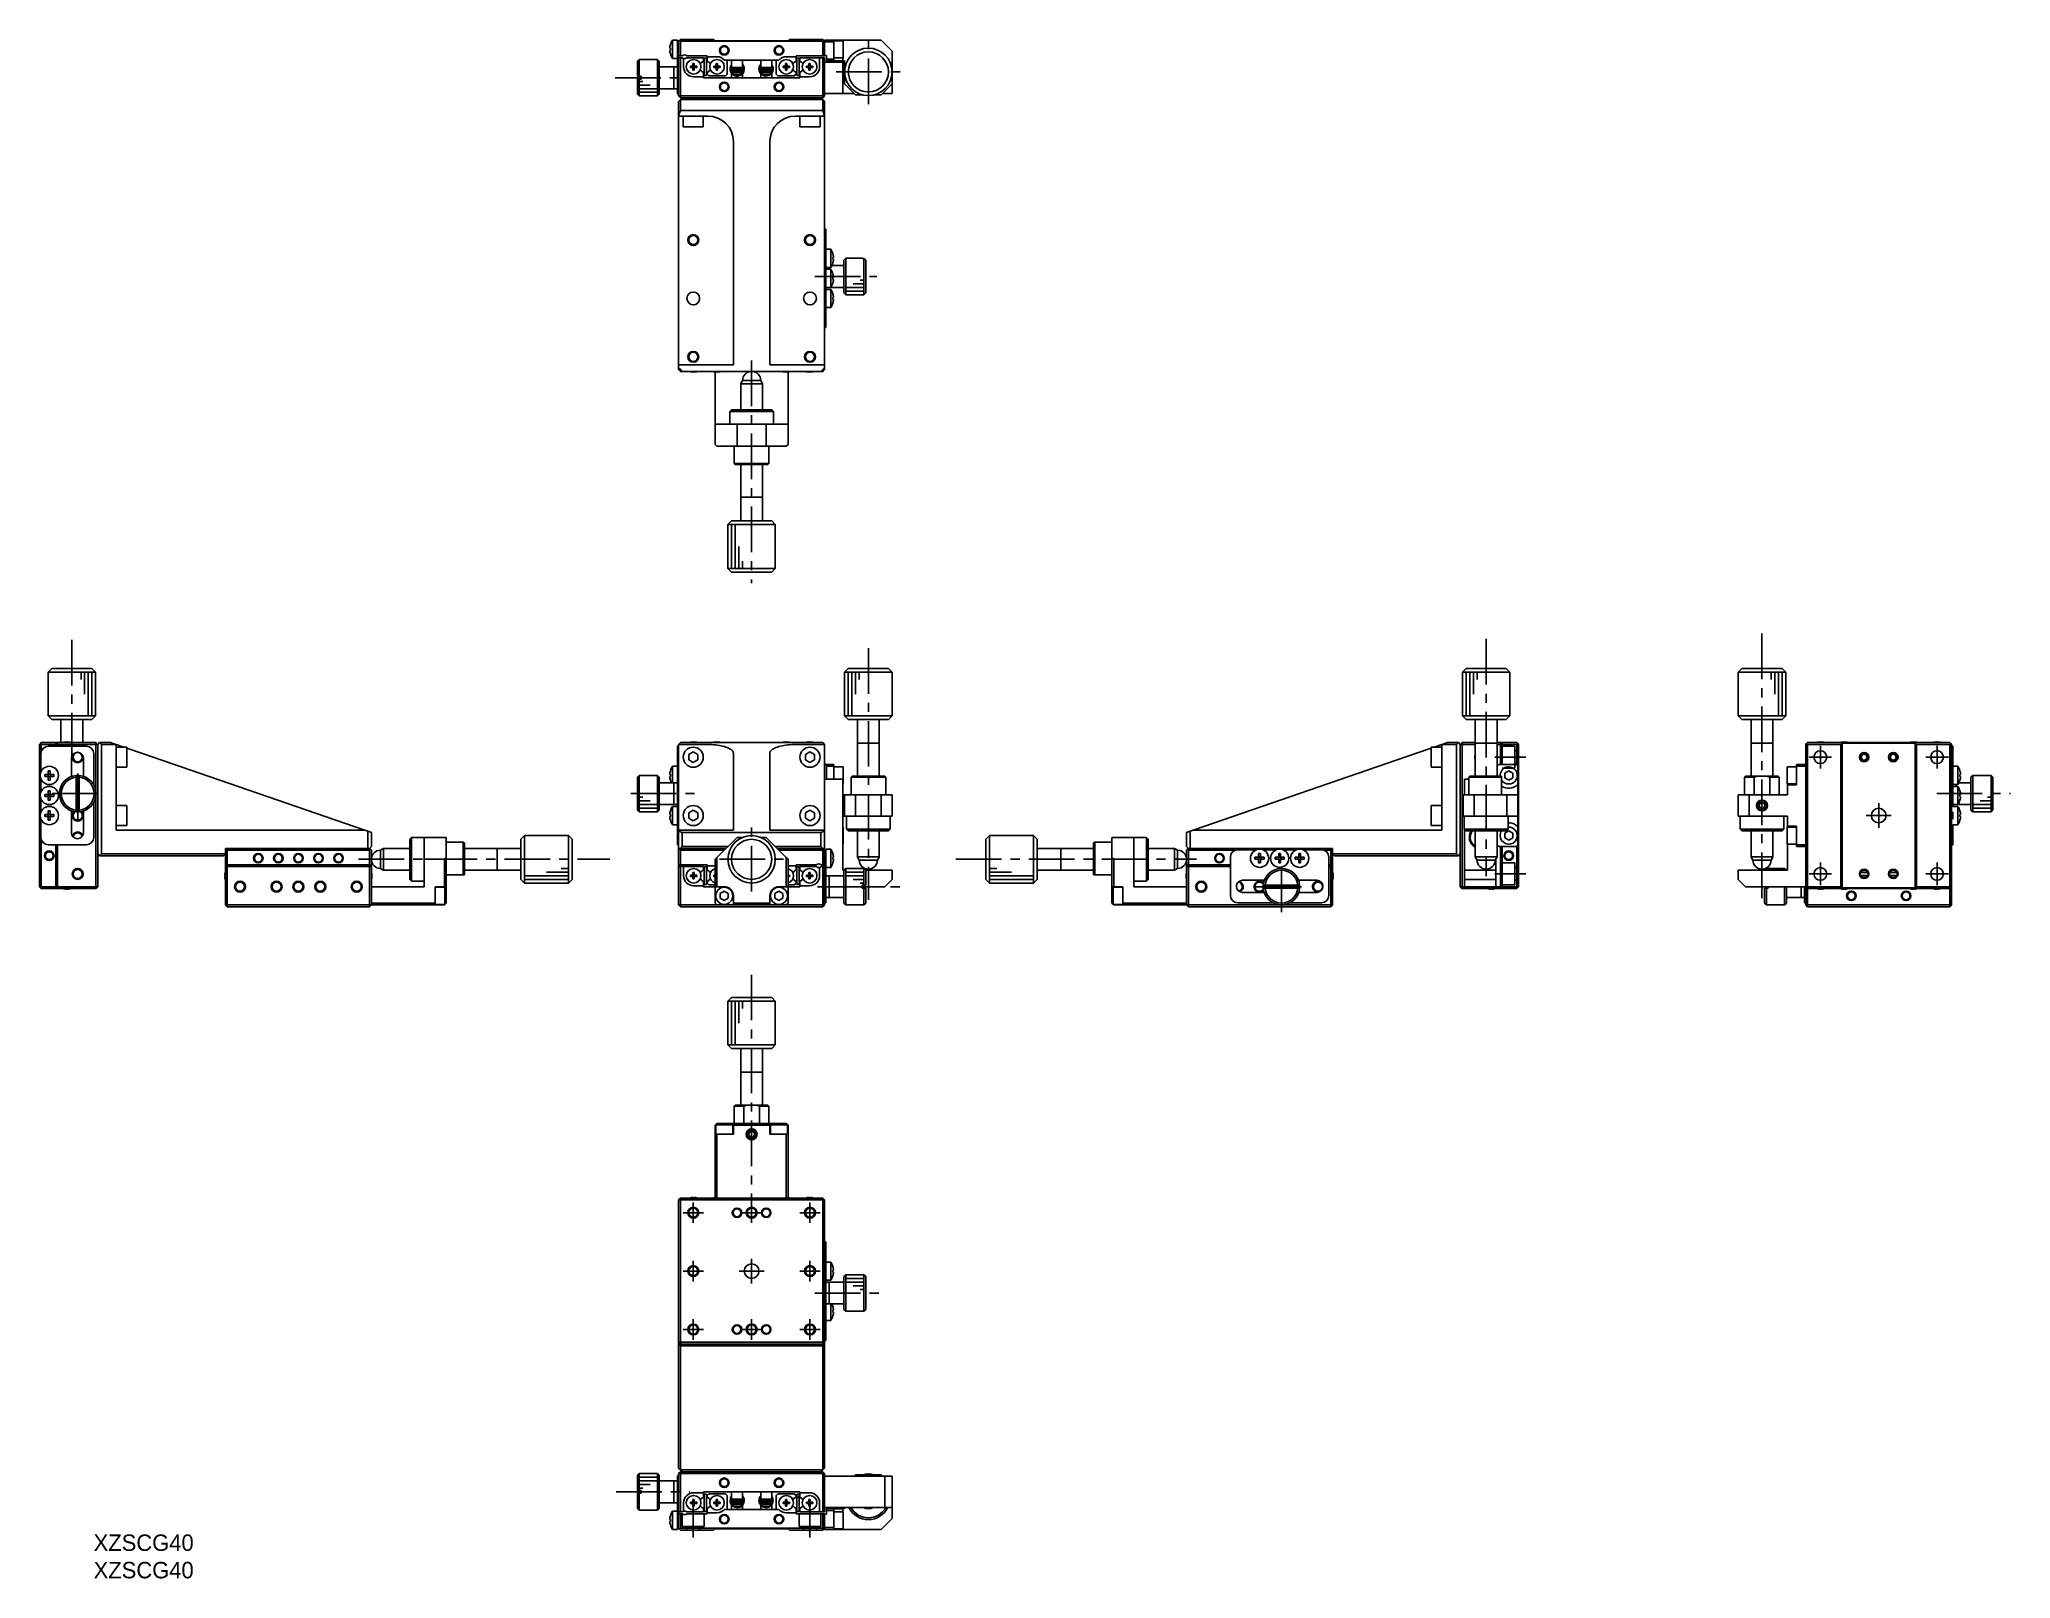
# Model space of a CAD drawing. Extents: x -147 to 393, y 22 to 444.
import ezdxf

# ---------------------------------------------------------------- set-up
doc = ezdxf.new("R2010")
doc.units = 0
doc.header["$LTSCALE"] = 10
doc.linetypes.add('CENTER', pattern=[2, 1.25, -0.25, 0.25, -0.25])
doc.linetypes.add('DASHED', pattern=[3.5, 2, -1.5])
doc.layers.get('0').update_dxf_attribs({"linetype": 'CONTINUOUS'})
doc.layers.add('CENTER', color=1, linetype='CENTER')
doc.styles.get("Standard").update_dxf_attribs({"font": 'FGP教科書体NT-M'})

msp = doc.modelspace()

# ---------------------------------------------------------------- texts
at = {"color": 7}
for p in [(-132.217757, 29.672489), (-132.217757, 22.1533)]:
    msp.add_text('XZSCG40', height=4.5, dxfattribs=at).set_placement(p)

# ---------------------------------------------------------------- linework, layer by layer
at = {"color": 7, "linetype": 'CONTINUOUS'}
for p, q in [((26.46191, 438.773569), (26.46191, 443.773569)), ((27.853568, 443.773569), (26.46191, 443.773569)), ((27.853568, 443.573569), (27.853568, 443.773569)), ((27.853568, 441.573569), (27.853568, 443.573569)), ((27.853568, 443.573569), (28.153568, 443.573569)), ((28.153568, 443.473569), (28.403568, 443.723569)), ((28.403568, 443.723569), (28.153568, 443.473569)), ((28.153568, 439.473569), (28.153568, 443.473569)), ((28.403568, 443.723569), (28.653568, 443.973569)), ((28.403568, 443.723569), (28.653568, 443.973569)), ((28.403568, 443.723569), (28.653568, 443.473569)), ((28.653568, 443.973569), (37.803568, 443.973569)), ((28.653568, 443.473569), (28.653568, 439.473569)), ((67.653568, 443.473569), (28.653568, 443.473569)), ((38.153568, 443.623569), (37.803568, 443.973569)), ((38.153568, 443.623569), (58.153568, 443.623569)), ((58.503568, 443.973569), (58.153568, 443.623569)), ((58.153568, 443.623569), (58.503568, 443.973569)), ((58.503568, 443.973569), (67.653568, 443.973569)), ((67.653568, 443.973569), (67.903568, 443.723569)), ((67.653568, 443.473569), (67.903568, 443.723569)), ((67.653568, 439.473569), (67.653568, 443.473569)), ((67.903568, 443.723569), (68.153568, 443.473569)), ((68.153568, 443.773569), (68.153568, 443.473569)), ((68.153568, 443.473569), (68.153568, 443.773569)), ((68.153568, 443.773569), (70.653568, 443.773569)), ((68.153568, 443.473569), (68.153568, 439.473569)), ((70.653568, 443.273569), (68.153568, 443.273569)), ((70.653568, 443.773569), (70.653568, 443.273569)), ((70.653568, 443.773569), (73.153568, 443.773569)), ((73.153568, 443.70439), (70.653568, 443.70439)), ((73.253568, 443.623569), (70.653568, 443.623569)), ((70.653568, 443.273569), (70.653568, 438.573569)), ((73.153568, 443.773569), (73.153568, 443.70439)), ((83.653568, 443.773569), (73.153568, 443.773569)), ((73.153568, 443.70439), (73.153568, 443.623569)), ((73.253568, 438.923569), (73.253568, 443.623569)), ((86.653568, 440.773569), (83.653568, 443.773569)), ((17.353568, 438.473569), (16.853568, 437.973569)), ((16.853568, 433.873569), (16.853568, 437.973569)), ((16.853568, 433.873569), (16.853568, 437.973569)), ((17.353568, 438.473569), (17.353568, 433.873569)), ((22.353568, 438.473569), (17.353568, 438.473569)), ((22.353568, 428.473569), (22.353568, 438.473569)), ((22.853568, 437.973569), (22.353568, 438.473569)), ((22.853568, 437.973569), (22.853568, 428.973569)), ((25.718615, 441.533569), (25.890987, 441.533569)), ((25.890987, 441.013569), (25.718615, 441.013569)), ((25.884132, 442.535502), (25.890987, 442.532158)), ((25.884132, 442.535502), (25.890987, 442.532158)), ((25.890987, 440.014979), (25.884132, 440.011636)), ((25.890987, 440.014979), (25.884132, 440.011636)), ((25.890987, 441.533569), (25.890987, 441.013569)), ((26.46191, 438.773569), (27.853568, 438.773569)), ((27.853568, 441.573569), (27.853568, 431.073569)), ((27.853568, 436.473569), (27.853568, 438.773569)), ((28.153568, 438.973569), (28.153568, 439.473569)), ((28.653568, 439.473569), (28.153568, 439.473569)), ((28.153568, 428.473569), (28.153568, 438.973569)), ((28.153568, 438.973569), (28.653568, 438.973569)), ((28.653568, 439.473569), (29.09213, 439.473569)), ((28.653568, 438.973569), (28.653568, 428.473569)), ((29.09213, 438.973569), (28.653568, 438.973569)), ((29.503568, 438.755323), (29.503568, 436.473569)), ((30.415006, 439.473569), (35.953568, 439.473569)), ((30.415006, 438.973569), (34.953568, 438.973569)), ((34.953568, 438.024374), (34.693473, 437.874208)), ((34.953568, 438.973569), (34.953568, 438.024374)), ((35.153568, 438.032464), (35.153568, 438.873569)), ((35.153568, 438.873569), (35.153568, 434.073569)), ((35.153568, 438.873569), (35.753568, 438.873569)), ((35.153568, 438.123569), (35.153568, 438.032464)), ((35.153568, 438.123569), (35.153568, 438.032464)), ((35.153568, 438.123569), (35.153568, 438.032464)), ((35.153568, 438.123569), (35.153568, 438.032464)), ((35.153568, 438.123569), (35.153568, 438.032464)), ((35.153568, 438.123569), (35.153568, 438.032464)), ((35.153568, 438.123569), (35.153568, 438.032464)), ((35.153568, 438.123569), (35.153568, 438.032464)), ((35.153568, 438.123569), (35.153568, 434.823569)), ((35.153568, 438.123569), (35.153568, 438.032464)), ((35.153568, 438.123569), (35.153568, 438.032464)), ((35.153568, 438.123569), (35.153568, 438.032464)), ((35.153568, 438.123569), (35.153568, 438.032464)), ((35.153568, 438.123569), (35.153568, 438.032464)), ((35.153568, 438.123569), (35.153568, 438.032464)), ((35.153568, 438.123569), (35.153568, 438.032464)), ((35.753568, 434.073569), (35.753568, 438.873569)), ((35.953568, 439.473569), (35.953568, 439.223569)), ((35.953568, 439.473569), (35.953568, 439.223569)), ((35.953568, 439.223569), (38.653568, 439.223569)), ((35.953568, 438.024374), (35.953568, 439.223569)), ((35.953568, 438.024374), (35.953568, 439.223569)), ((36.213663, 437.874208), (35.953568, 438.024374)), ((36.213663, 437.874208), (35.953568, 438.024374)), ((55.574505, 438.273569), (40.73263, 438.273569)), ((41.453568, 438.273569), (41.453568, 434.473569)), ((42.653568, 438.273569), (42.653568, 436.273569)), ((45.653568, 436.273569), (45.653568, 438.273569)), ((50.653568, 438.273569), (50.653568, 436.273569)), ((53.653568, 436.273569), (53.653568, 438.273569)), ((54.853568, 434.473569), (54.853568, 438.273569)), ((54.853568, 434.473569), (54.853568, 438.273569)), ((57.653568, 439.223569), (60.353568, 439.223569)), ((60.093473, 437.874208), (60.353568, 438.024374)), ((60.353568, 439.473569), (60.353568, 439.223569)), ((60.353568, 439.473569), (67.653568, 439.473569)), ((60.353568, 439.223569), (60.353568, 438.024374)), ((60.553566, 438.032464), (60.553566, 438.123569)), ((60.553566, 434.823569), (60.553566, 438.123569)), ((60.553566, 438.032464), (60.553566, 438.123569)), ((60.553566, 438.032464), (60.553566, 438.123569)), ((60.553566, 438.032464), (60.553566, 438.123569)), ((60.553566, 438.032464), (60.553566, 438.123569)), ((60.553566, 438.032464), (60.553566, 438.123569)), ((60.553566, 438.032464), (60.553566, 438.123569)), ((60.553566, 438.032464), (60.553566, 438.123569)), ((60.553566, 438.032464), (60.553566, 438.123569)), ((60.553566, 438.032464), (60.553566, 438.123569)), ((60.553566, 438.032464), (60.553566, 438.123569)), ((60.553566, 438.032464), (60.553566, 438.123569)), ((60.553566, 438.032464), (60.553566, 438.123569)), ((60.553566, 438.032464), (60.553566, 438.123569)), ((60.553566, 438.032464), (60.553566, 438.123569)), ((60.553568, 438.873569), (60.553568, 434.073569)), ((60.553568, 438.032465), (60.553568, 438.873569)), ((61.153568, 438.873569), (60.553568, 438.873569)), ((61.153568, 434.073569), (61.153568, 438.873569)), ((61.353568, 438.024374), (61.353568, 438.973569)), ((61.353568, 438.973569), (66.803568, 438.973569)), ((61.353568, 438.024374), (61.353568, 438.973569)), ((61.353568, 438.024374), (61.613663, 437.874208)), ((61.613663, 437.874208), (61.353568, 438.024374)), ((66.803568, 436.473569), (66.803568, 438.973569)), ((67.653568, 438.973569), (66.803568, 438.973569)), ((66.803568, 436.473569), (66.803568, 438.973569)), ((68.153568, 439.473569), (67.653568, 439.473569)), ((67.653568, 428.473569), (67.653568, 438.973569)), ((67.653568, 438.973569), (68.153568, 438.973569)), ((68.653568, 439.573569), (68.153568, 439.573569)), ((68.153568, 438.973569), (68.153568, 428.473569)), ((68.153568, 437.773569), (73.153568, 437.773569)), ((68.653568, 438.573569), (68.653568, 439.573569)), ((68.653568, 438.573569), (68.653568, 439.573569)), ((68.653568, 438.573569), (70.653568, 438.573569)), ((68.653568, 438.073569), (68.653568, 438.573569)), ((68.653568, 438.573569), (68.653568, 438.073569)), ((70.653568, 438.073569), (68.653568, 438.073569)), ((70.653568, 438.923569), (73.253568, 438.923569)), ((70.653568, 438.573569), (70.653568, 438.073569)), ((70.653568, 438.113832), (73.153568, 438.113832)), ((73.153568, 438.073569), (70.653568, 438.073569)), ((73.153568, 438.923569), (73.153568, 438.113832)), ((73.153568, 438.113832), (73.153568, 438.073569)), ((73.153568, 438.073569), (73.653568, 438.073569)), ((73.153568, 429.173569), (73.153568, 437.773569)), ((73.153568, 437.773569), (73.653568, 437.773569)), ((73.653568, 438.073569), (73.653568, 435.073569)), ((73.653568, 435.073569), (73.653568, 438.073569)), ((86.653568, 435.073569), (86.653568, 440.773569)), ((17.353568, 433.873569), (16.853568, 433.873569)), ((16.853568, 428.973569), (16.853568, 433.073569)), ((16.853568, 428.973569), (16.853568, 433.073569)), ((16.853568, 433.073569), (17.353568, 433.073569)), ((17.853568, 433.873569), (17.353568, 433.873569)), ((17.353568, 433.073569), (17.353568, 428.473569)), ((17.353568, 433.073569), (17.853568, 433.073569)), ((17.853568, 433.073569), (17.853568, 433.873569)), ((17.853568, 433.073569), (17.853568, 433.873569)), ((26.853568, 436.473569), (22.853568, 436.473569)), ((26.853568, 430.473569), (26.853568, 436.473569)), ((26.853568, 436.473569), (26.853568, 430.473569)), ((27.853568, 436.473569), (26.853568, 436.473569)), ((27.853566, 435.223569), (27.853566, 431.923569)), ((31.367206, 436.653569), (32.073568, 436.653569)), ((31.367206, 436.293569), (31.367206, 436.653569)), ((32.073568, 436.293569), (31.367206, 436.293569)), ((31.367206, 436.293569), (32.073568, 436.293569)), ((32.073568, 437.35993), (32.433568, 437.35993)), ((32.073568, 436.653569), (32.073568, 437.35993)), ((32.08394, 436.643197), (32.073568, 436.653569)), ((32.08394, 436.303941), (32.073568, 436.293569)), ((32.073568, 435.587207), (32.073568, 436.293569)), ((32.433568, 435.587207), (32.073568, 435.587207)), ((32.08394, 436.303941), (32.08394, 436.643197)), ((32.08394, 436.643197), (32.423196, 436.643197)), ((32.423196, 436.303941), (32.08394, 436.303941)), ((32.253568, 433.723569), (34.953568, 433.723569)), ((32.423196, 436.643197), (32.433568, 436.653569)), ((32.423196, 436.643197), (32.423196, 436.303941)), ((32.423196, 436.303941), (32.433568, 436.293569)), ((32.433568, 437.35993), (32.433568, 436.653569)), ((32.433568, 437.35993), (32.433568, 436.653569)), ((32.433568, 436.653569), (33.139929, 436.653569)), ((32.433568, 436.293569), (32.433568, 435.587207)), ((33.139929, 436.293569), (32.433568, 436.293569)), ((33.139929, 436.293569), (32.433568, 436.293569)), ((32.433568, 435.587207), (32.433568, 436.293569)), ((33.139929, 436.653569), (33.139929, 436.293569)), ((34.693473, 435.072929), (34.953568, 434.922763)), ((34.953568, 434.922763), (34.953568, 433.723569)), ((34.953568, 433.473569), (34.953568, 433.723569)), ((61.353568, 433.473569), (34.953568, 433.473569)), ((35.153568, 434.073569), (35.153568, 434.914673)), ((35.153568, 434.914673), (35.153568, 434.823569)), ((35.153568, 434.914673), (35.153568, 434.823569)), ((35.153568, 434.914673), (35.153568, 434.823569)), ((35.153568, 434.914673), (35.153568, 434.823569)), ((35.153568, 434.914673), (35.153568, 434.823569)), ((35.153568, 434.914673), (35.153568, 434.823569)), ((35.153568, 434.914673), (35.153568, 434.823569)), ((35.153568, 434.914673), (35.153568, 434.823569)), ((35.153568, 434.914673), (35.153568, 434.823569)), ((35.153568, 434.914673), (35.153568, 434.823569)), ((35.153568, 434.914673), (35.153568, 434.823569)), ((35.153568, 434.073569), (35.753568, 434.073569)), ((35.953568, 434.922763), (36.213663, 435.072929)), ((35.953568, 434.922763), (36.213663, 435.072929)), ((35.953568, 434.473569), (35.953568, 434.922763)), ((35.953568, 434.473569), (35.953568, 434.922763)), ((35.953568, 434.473569), (36.453568, 433.973569)), ((36.453568, 433.973569), (35.953568, 434.473569)), ((40.953568, 433.973569), (36.453568, 433.973569)), ((37.767206, 436.653569), (38.473568, 436.653569)), ((37.767206, 436.293569), (37.767206, 436.653569)), ((38.473568, 436.293569), (37.767206, 436.293569)), ((37.767206, 436.293569), (38.473568, 436.293569)), ((38.473568, 437.35993), (38.833568, 437.35993)), ((38.473568, 436.653569), (38.473568, 437.35993)), ((38.48394, 436.643197), (38.473568, 436.653569)), ((38.48394, 436.303941), (38.473568, 436.293569)), ((38.473568, 435.587207), (38.473568, 436.293569)), ((38.833568, 435.587207), (38.473568, 435.587207)), ((38.48394, 436.303941), (38.48394, 436.643197)), ((38.48394, 436.643197), (38.823196, 436.643197)), ((38.823196, 436.303941), (38.48394, 436.303941)), ((38.823196, 436.643197), (38.833568, 436.653569)), ((38.823196, 436.643197), (38.823196, 436.303941)), ((38.823196, 436.303941), (38.833568, 436.293569)), ((38.833568, 437.35993), (38.833568, 436.653569)), ((38.833568, 437.35993), (38.833568, 436.653569)), ((38.833568, 436.653569), (39.539929, 436.653569)), ((38.833568, 436.293569), (38.833568, 435.587207)), ((39.539929, 436.293569), (38.833568, 436.293569)), ((38.833568, 435.587207), (38.833568, 436.293569)), ((39.539929, 436.293569), (38.833568, 436.293569)), ((39.539929, 436.653569), (39.539929, 436.293569)), ((40.953568, 433.973569), (41.453568, 434.473569)), ((42.38548, 435.158676), (42.406206, 435.103512)), ((42.420894, 435.111441), (42.405853, 435.105193)), ((42.621952, 435.215997), (42.410561, 435.099398)), ((42.410561, 435.099398), (42.411145, 435.094965)), ((45.95049, 436.067087), (42.45049, 436.067087)), ((42.45049, 435.667087), (45.95049, 435.667087)), ((42.653582, 435.22761), (42.621952, 435.215997)), ((42.653568, 436.273569), (45.653568, 436.273569)), ((45.653568, 435.273569), (42.653568, 435.273569)), ((42.653568, 435.273569), (42.653568, 434.773569)), ((42.653568, 434.773569), (42.707885, 434.773569)), ((42.653568, 434.683234), (42.653568, 434.682875)), ((42.653568, 434.682828), (42.653568, 434.682703)), ((42.653568, 434.681924), (42.653568, 433.473569)), ((42.767756, 435.273455), (42.662283, 435.667027)), ((42.662597, 436.067141), (42.703802, 436.273688)), ((42.707885, 434.773569), (45.599251, 434.773569)), ((43.237053, 434.273569), (42.707885, 434.773569)), ((42.751269, 435.375892), (42.751802, 435.390702)), ((42.751499, 435.361077), (42.751269, 435.375892)), ((42.752492, 435.346297), (42.751499, 435.361077)), ((42.751802, 435.390702), (42.753096, 435.405468)), ((42.754243, 435.331593), (42.752492, 435.346297)), ((42.753096, 435.405468), (42.755149, 435.420149)), ((42.756746, 435.317004), (42.754243, 435.331593)), ((42.755149, 435.420149), (42.757953, 435.434706)), ((42.759994, 435.302568), (42.756746, 435.317004)), ((42.757953, 435.434706), (42.761501, 435.449099)), ((42.763976, 435.288324), (42.759994, 435.302568)), ((42.761501, 435.449099), (42.765782, 435.463291)), ((42.768679, 435.274308), (42.763976, 435.288324)), ((42.765782, 435.463291), (42.770782, 435.477244)), ((42.774298, 435.260064), (42.768679, 435.274308)), ((43.153568, 435.473569), (42.768993, 435.473569)), ((42.770782, 435.477244), (42.776487, 435.490922)), ((42.776487, 435.490922), (42.782879, 435.504288)), ((42.782879, 435.504288), (42.78994, 435.517311)), ((42.78994, 435.517311), (42.797648, 435.529956)), ((42.797648, 435.529956), (42.805982, 435.542193)), ((42.805982, 435.542193), (42.814919, 435.553992)), ((42.814919, 435.553992), (42.824433, 435.565325)), ((42.824433, 435.565325), (42.834497, 435.576165)), ((42.834497, 435.576165), (42.845086, 435.586488)), ((42.845086, 435.586488), (42.85617, 435.59627)), ((42.85617, 435.59627), (42.867721, 435.60549)), ((42.867721, 435.60549), (42.879708, 435.614127)), ((42.879708, 435.614127), (42.892102, 435.622162)), ((42.892102, 435.622162), (42.904872, 435.629579)), ((42.904872, 435.629579), (42.917985, 435.636361)), ((42.917985, 435.636361), (42.931409, 435.642496)), ((42.931409, 435.642496), (42.945112, 435.64797)), ((42.945112, 435.64797), (42.959062, 435.652771)), ((42.959062, 435.652771), (42.973224, 435.656892)), ((42.973224, 435.656892), (42.987566, 435.660323)), ((42.987566, 435.660323), (43.002054, 435.663057)), ((43.002054, 435.663057), (43.016653, 435.66509)), ((43.016653, 435.66509), (43.031331, 435.666418)), ((43.031331, 435.666418), (43.046053, 435.667037)), ((43.046053, 435.667037), (43.051377, 435.667087)), ((43.153568, 436.273569), (43.153568, 436.067087)), ((43.153568, 435.667087), (43.153568, 435.273569)), ((45.070083, 434.273569), (43.237053, 434.273569)), ((45.599251, 434.773569), (45.070083, 434.273569)), ((45.153568, 436.067087), (45.153568, 436.273569)), ((45.153568, 435.273569), (45.153568, 435.667087)), ((45.631897, 435.473569), (45.153568, 435.473569)), ((45.349602, 435.667087), (45.363557, 435.66676)), ((45.363557, 435.66676), (45.378252, 435.665726)), ((45.378252, 435.665726), (45.392878, 435.663986)), ((45.392878, 435.663986), (45.407401, 435.661545)), ((45.407401, 435.661545), (45.421788, 435.658408)), ((45.421788, 435.658408), (45.436004, 435.654582)), ((45.436004, 435.654582), (45.450018, 435.650075)), ((45.450018, 435.650075), (45.463797, 435.644896)), ((45.463797, 435.644896), (45.477307, 435.639057)), ((45.477307, 435.639057), (45.490518, 435.632569)), ((45.490518, 435.632569), (45.503397, 435.625447)), ((45.503397, 435.625447), (45.515914, 435.617705)), ((45.515914, 435.617705), (45.528039, 435.609361)), ((45.528039, 435.609361), (45.53974, 435.600431)), ((45.53974, 435.600431), (45.55099, 435.590936)), ((45.55099, 435.590936), (45.56176, 435.580896)), ((45.56176, 435.580896), (45.572022, 435.570333)), ((45.572022, 435.570333), (45.581749, 435.55927)), ((45.581749, 435.55927), (45.590916, 435.547734)), ((45.590916, 435.547734), (45.599497, 435.53575)), ((45.599251, 434.773569), (45.653568, 434.773569)), ((45.599497, 435.53575), (45.60747, 435.523346)), ((45.60747, 435.523346), (45.614811, 435.510551)), ((45.614811, 435.510551), (45.6215, 435.497396)), ((45.6215, 435.497396), (45.627517, 435.483914)), ((45.629626, 435.267254), (45.626682, 435.260064)), ((45.627517, 435.483914), (45.632844, 435.470137)), ((45.634706, 435.28118), (45.629626, 435.267254)), ((45.632844, 435.470137), (45.637465, 435.456101)), ((45.639065, 435.295349), (45.634706, 435.28118)), ((45.637465, 435.456101), (45.641365, 435.44184)), ((45.642692, 435.309723), (45.639065, 435.295349)), ((45.641365, 435.44184), (45.644532, 435.427392)), ((45.645575, 435.324264), (45.642692, 435.309723)), ((45.644532, 435.427392), (45.646955, 435.412794)), ((45.647706, 435.338932), (45.645575, 435.324264)), ((45.646955, 435.412794), (45.648626, 435.398086)), ((45.649079, 435.353689), (45.647706, 435.338932)), ((45.648626, 435.398086), (45.649539, 435.383306)), ((45.649691, 435.368493), (45.649079, 435.353689)), ((45.649539, 435.383306), (45.649691, 435.368493)), ((45.756039, 435.162858), (45.653516, 435.220036)), ((45.653568, 434.773569), (45.653568, 435.273569)), ((45.653568, 435.230365), (45.662109, 435.224639)), ((45.653568, 434.569643), (45.653568, 434.56977)), ((45.653568, 433.473569), (45.653568, 434.568735)), ((45.653801, 436.40838), (45.689172, 436.30186)), ((45.662109, 435.224639), (45.671675, 435.218618)), ((45.671675, 435.218618), (45.682199, 435.212344)), ((45.682199, 435.212344), (45.693608, 435.205859)), ((45.689172, 436.30186), (45.73867, 436.067138)), ((45.693608, 435.205859), (45.705825, 435.199208)), ((45.705825, 435.199208), (45.718764, 435.192437)), ((45.718764, 435.192437), (45.732337, 435.185593)), ((45.732337, 435.185593), (45.74645, 435.178722)), ((45.74645, 435.178722), (45.761006, 435.171873)), ((45.989774, 435.094702), (45.756039, 435.162858)), ((45.761006, 435.171873), (45.775905, 435.165092)), ((45.775905, 435.165092), (45.791043, 435.158425)), ((45.791043, 435.158425), (45.806317, 435.15192)), ((45.806317, 435.15192), (45.821622, 435.145621)), ((45.821622, 435.145621), (45.836851, 435.139571)), ((45.836851, 435.139571), (45.851901, 435.133812)), ((45.851901, 435.133812), (45.866667, 435.128383)), ((45.866667, 435.128383), (45.881047, 435.123323)), ((45.881047, 435.123323), (45.894943, 435.118665)), ((45.894943, 435.118665), (45.908258, 435.114442)), ((45.908258, 435.114442), (45.920902, 435.110683)), ((45.920902, 435.110683), (45.932786, 435.107414)), ((45.932786, 435.107414), (45.943829, 435.104658)), ((45.943829, 435.104658), (45.953955, 435.102433)), ((45.953955, 435.102433), (45.963095, 435.100755)), ((45.963095, 435.100755), (45.971184, 435.099635)), ((45.971184, 435.099635), (45.978168, 435.099082)), ((45.978168, 435.099082), (45.983998, 435.099098)), ((45.996494, 435.63837), (45.982495, 435.669684)), ((45.983998, 435.099098), (45.988634, 435.099684)), ((45.988634, 435.099684), (45.992188, 435.100911)), ((45.989429, 435.094119), (45.993465, 435.103549)), ((45.992188, 435.100911), (45.994357, 435.102755)), ((45.994357, 435.102755), (45.994773, 435.103512)), ((45.994773, 435.103512), (46.006841, 435.133863)), ((46.008981, 435.606235), (45.996494, 435.63837)), ((46.006841, 435.133863), (46.018005, 435.166478)), ((46.019843, 435.57353), (46.008981, 435.606235)), ((46.015045, 435.156516), (46.149029, 435.842776)), ((46.018005, 435.166478), (46.02752, 435.199599)), ((46.029054, 435.540335), (46.019843, 435.57353)), ((46.02752, 435.199599), (46.035364, 435.233142)), ((46.036592, 435.506733), (46.029054, 435.540335)), ((46.035364, 435.233142), (46.041518, 435.267025)), ((46.04244, 435.472803), (46.036592, 435.506733)), ((46.041518, 435.267025), (46.045968, 435.301165)), ((46.046583, 435.43863), (46.04244, 435.472803)), ((46.045968, 435.301165), (46.048703, 435.33548)), ((46.049011, 435.404296), (46.046583, 435.43863)), ((46.048703, 435.33548), (46.049718, 435.369884)), ((46.049718, 435.369884), (46.049011, 435.404296)), ((50.158124, 435.841595), (50.291667, 435.157604)), ((50.25764, 435.390722), (50.257612, 435.356301)), ((50.257612, 435.356301), (50.259306, 435.321924)), ((50.25939, 435.425103), (50.25764, 435.390722)), ((50.259306, 435.321924), (50.262719, 435.287674)), ((50.262859, 435.45936), (50.25939, 435.425103)), ((50.262719, 435.287674), (50.26784, 435.253636)), ((50.268039, 435.49341), (50.262859, 435.45936)), ((50.26784, 435.253636), (50.274659, 435.219891)), ((50.274918, 435.52717), (50.268039, 435.49341)), ((50.274659, 435.219891), (50.283158, 435.186523)), ((50.28348, 435.560556), (50.274918, 435.52717)), ((50.283158, 435.186523), (50.293317, 435.153611)), ((50.293705, 435.593487), (50.28348, 435.560556)), ((50.293317, 435.153611), (50.305112, 435.121238)), ((50.305569, 435.625882), (50.293705, 435.593487)), ((50.305112, 435.121238), (50.312363, 435.103512)), ((50.319045, 435.657661), (50.305569, 435.625882)), ((50.312778, 435.102755), (50.312363, 435.103512)), ((50.314948, 435.100911), (50.312778, 435.102755)), ((50.318502, 435.099684), (50.314948, 435.100911)), ((50.317362, 435.094702), (50.551097, 435.162858)), ((50.323138, 435.099098), (50.318502, 435.099684)), ((50.324664, 435.669733), (50.319045, 435.657661)), ((50.328968, 435.099082), (50.323138, 435.099098)), ((50.335952, 435.099635), (50.328968, 435.099082)), ((50.344041, 435.100755), (50.335952, 435.099635)), ((50.35318, 435.102433), (50.344041, 435.100755)), ((50.363306, 435.104658), (50.35318, 435.102433)), ((53.856646, 436.067087), (50.356646, 436.067087)), ((50.356646, 435.667087), (53.856646, 435.667087)), ((50.37435, 435.107414), (50.363306, 435.104658)), ((50.386234, 435.110683), (50.37435, 435.107414)), ((50.398877, 435.114442), (50.386234, 435.110683)), ((50.412193, 435.118665), (50.398877, 435.114442)), ((50.426089, 435.123323), (50.412193, 435.118665)), ((50.440469, 435.128383), (50.426089, 435.123323)), ((50.455235, 435.133812), (50.440469, 435.128383)), ((50.470284, 435.139571), (50.455235, 435.133812)), ((50.485514, 435.145621), (50.470284, 435.139571)), ((50.500818, 435.15192), (50.485514, 435.145621)), ((50.516092, 435.158425), (50.500818, 435.15192)), ((50.531231, 435.165092), (50.516092, 435.158425)), ((50.54613, 435.171873), (50.531231, 435.165092)), ((50.560685, 435.178722), (50.54613, 435.171873)), ((50.551097, 435.162858), (50.65362, 435.220036)), ((50.574799, 435.185593), (50.560685, 435.178722)), ((50.568462, 436.067109), (50.616484, 436.296776)), ((50.588372, 435.192437), (50.574799, 435.185593)), ((50.601311, 435.199208), (50.588372, 435.192437)), ((50.613527, 435.205859), (50.601311, 435.199208)), ((50.624937, 435.212344), (50.613527, 435.205859)), ((50.616484, 436.296776), (50.653129, 436.407827)), ((50.63546, 435.218618), (50.624937, 435.212344)), ((50.645026, 435.224639), (50.63546, 435.218618)), ((50.653568, 435.230365), (50.645026, 435.224639)), ((50.653568, 436.273569), (53.653568, 436.273569)), ((53.653568, 435.273569), (50.653568, 435.273569)), ((50.653568, 435.273569), (50.653568, 434.773569)), ((50.653568, 434.773569), (50.707885, 434.773569)), ((50.653568, 434.569714), (50.653568, 434.569593)), ((50.653568, 434.568596), (50.653568, 433.473569)), ((50.657425, 435.375892), (50.657958, 435.390702)), ((50.657656, 435.361077), (50.657425, 435.375892)), ((50.658648, 435.346297), (50.657656, 435.361077)), ((50.657958, 435.390702), (50.659252, 435.405468)), ((50.660399, 435.331593), (50.658648, 435.346297)), ((50.659252, 435.405468), (50.661305, 435.420149)), ((50.662903, 435.317004), (50.660399, 435.331593)), ((50.661305, 435.420149), (50.66411, 435.434706)), ((50.666151, 435.302568), (50.662903, 435.317004)), ((50.66411, 435.434706), (50.667658, 435.449099)), ((50.670132, 435.288324), (50.666151, 435.302568)), ((50.667658, 435.449099), (50.671938, 435.463291)), ((50.674835, 435.274308), (50.670132, 435.288324)), ((50.671938, 435.463291), (50.676938, 435.477244)), ((50.680454, 435.260064), (50.674835, 435.274308)), ((51.153568, 435.473569), (50.675241, 435.473569)), ((50.676938, 435.477244), (50.682643, 435.490922)), ((50.682643, 435.490922), (50.689035, 435.504288)), ((50.689035, 435.504288), (50.696096, 435.517311)), ((50.696096, 435.517311), (50.703804, 435.529956)), ((50.703804, 435.529956), (50.712139, 435.542193)), ((50.707885, 434.773569), (53.599251, 434.773569)), ((51.237053, 434.273569), (50.707885, 434.773569)), ((50.712139, 435.542193), (50.721075, 435.553992)), ((50.721075, 435.553992), (50.730589, 435.565325)), ((50.730589, 435.565325), (50.740653, 435.576165)), ((50.740653, 435.576165), (50.751242, 435.586488)), ((50.751242, 435.586488), (50.762326, 435.59627)), ((50.762326, 435.59627), (50.773877, 435.60549)), ((50.773877, 435.60549), (50.785865, 435.614127)), ((50.785865, 435.614127), (50.798259, 435.622162)), ((50.798259, 435.622162), (50.811028, 435.629579)), ((50.811028, 435.629579), (50.824141, 435.636361)), ((50.824141, 435.636361), (50.837565, 435.642496)), ((50.837565, 435.642496), (50.851269, 435.64797)), ((50.851269, 435.64797), (50.865218, 435.652771)), ((50.865218, 435.652771), (50.87938, 435.656892)), ((50.87938, 435.656892), (50.893722, 435.660323)), ((50.893722, 435.660323), (50.90821, 435.663057)), ((50.90821, 435.663057), (50.92281, 435.66509)), ((50.92281, 435.66509), (50.937488, 435.666418)), ((50.937488, 435.666418), (50.95221, 435.667037)), ((50.95221, 435.667037), (50.957533, 435.667087)), ((51.153568, 436.273569), (51.153568, 436.067087)), ((51.153568, 435.667087), (51.153568, 435.273569)), ((53.070083, 434.273569), (51.237053, 434.273569)), ((53.599251, 434.773569), (53.070083, 434.273569)), ((53.153568, 436.067087), (53.153568, 436.273569)), ((53.153568, 435.273569), (53.153568, 435.667087)), ((53.538145, 435.473569), (53.153568, 435.473569)), ((53.255759, 435.667087), (53.269713, 435.66676)), ((53.269713, 435.66676), (53.284408, 435.665726)), ((53.284408, 435.665726), (53.299034, 435.663986)), ((53.299034, 435.663986), (53.313557, 435.661545)), ((53.313557, 435.661545), (53.327944, 435.658408)), ((53.327944, 435.658408), (53.342161, 435.654582)), ((53.342161, 435.654582), (53.356175, 435.650075)), ((53.356175, 435.650075), (53.369953, 435.644896)), ((53.369953, 435.644896), (53.383464, 435.639057)), ((53.383464, 435.639057), (53.396674, 435.632569)), ((53.396674, 435.632569), (53.409554, 435.625447)), ((53.409554, 435.625447), (53.422071, 435.617705)), ((53.422071, 435.617705), (53.434195, 435.609361)), ((53.434195, 435.609361), (53.445897, 435.600431)), ((53.445897, 435.600431), (53.457146, 435.590936)), ((53.457146, 435.590936), (53.467916, 435.580896)), ((53.467916, 435.580896), (53.478178, 435.570333)), ((53.478178, 435.570333), (53.487905, 435.55927)), ((53.487905, 435.55927), (53.497072, 435.547734)), ((53.497072, 435.547734), (53.505654, 435.53575)), ((53.505654, 435.53575), (53.513626, 435.523346)), ((53.513626, 435.523346), (53.520968, 435.510551)), ((53.520968, 435.510551), (53.527657, 435.497396)), ((53.527657, 435.497396), (53.533674, 435.483914)), ((53.535783, 435.267254), (53.532838, 435.260064)), ((53.533674, 435.483914), (53.539001, 435.470137)), ((53.540862, 435.28118), (53.535783, 435.267254)), ((53.539001, 435.470137), (53.543621, 435.456101)), ((53.644848, 435.666995), (53.539352, 435.273388)), ((53.545221, 435.295349), (53.540862, 435.28118)), ((53.543621, 435.456101), (53.547521, 435.44184)), ((53.548848, 435.309723), (53.545221, 435.295349)), ((53.547521, 435.44184), (53.550688, 435.427392)), ((53.551731, 435.324264), (53.548848, 435.309723)), ((53.550688, 435.427392), (53.553111, 435.412794)), ((53.553862, 435.338932), (53.551731, 435.324264)), ((53.553111, 435.412794), (53.554782, 435.398086)), ((53.555235, 435.353689), (53.553862, 435.338932)), ((53.554782, 435.398086), (53.555695, 435.383306)), ((53.555847, 435.368493), (53.555235, 435.353689)), ((53.555695, 435.383306), (53.555847, 435.368493)), ((53.599251, 434.773569), (53.653568, 434.773569)), ((53.603341, 436.273659), (53.644545, 436.067091)), ((53.653554, 435.22761), (53.685183, 435.215997)), ((53.653568, 434.773569), (53.653568, 435.273569)), ((53.653568, 433.473569), (53.653568, 434.682245)), ((53.685183, 435.215997), (53.89601, 435.100731)), ((53.886241, 435.111441), (53.901283, 435.105193)), ((53.900929, 435.103512), (53.922545, 435.161408)), ((54.853568, 434.473569), (55.353568, 433.973569)), ((55.353568, 433.973569), (54.853568, 434.473569)), ((59.853568, 433.973569), (55.353568, 433.973569)), ((56.767206, 436.653569), (57.473568, 436.653569)), ((56.767206, 436.293569), (56.767206, 436.653569)), ((57.473568, 436.293569), (56.767206, 436.293569)), ((56.767206, 436.293569), (57.473568, 436.293569)), ((57.473568, 437.35993), (57.833568, 437.35993)), ((57.473568, 436.653569), (57.473568, 437.35993)), ((57.48394, 436.643197), (57.473568, 436.653569)), ((57.48394, 436.303941), (57.473568, 436.293569)), ((57.473568, 435.587207), (57.473568, 436.293569)), ((57.833568, 435.587207), (57.473568, 435.587207)), ((57.48394, 436.303941), (57.48394, 436.643197)), ((57.48394, 436.643197), (57.823196, 436.643197)), ((57.823196, 436.303941), (57.48394, 436.303941)), ((57.823196, 436.643197), (57.833568, 436.653569)), ((57.823196, 436.643197), (57.823196, 436.303941)), ((57.823196, 436.303941), (57.833568, 436.293569)), ((57.833568, 437.35993), (57.833568, 436.653569)), ((57.833568, 437.35993), (57.833568, 436.653569)), ((57.833568, 436.653569), (58.539929, 436.653569)), ((57.833568, 436.293569), (57.833568, 435.587207)), ((58.539929, 436.293569), (57.833568, 436.293569)), ((58.539929, 436.293569), (57.833568, 436.293569)), ((57.833568, 435.587207), (57.833568, 436.293569)), ((58.539929, 436.653569), (58.539929, 436.293569)), ((59.853568, 433.973569), (60.353568, 434.473569)), ((60.353568, 434.922763), (60.093473, 435.072929)), ((60.353568, 434.922763), (60.353568, 434.473569)), ((60.553566, 434.823569), (60.553566, 434.914673)), ((60.553566, 434.823569), (60.553566, 434.914673)), ((60.553566, 434.823569), (60.553566, 434.914673)), ((60.553566, 434.823569), (60.553566, 434.914673)), ((60.553566, 434.823569), (60.553566, 434.914673)), ((60.553566, 434.823569), (60.553566, 434.914673)), ((60.553566, 434.823569), (60.553566, 434.914673)), ((60.553566, 434.823569), (60.553566, 434.914673)), ((60.553566, 434.823569), (60.553566, 434.914673)), ((60.553566, 434.823569), (60.553566, 434.914673)), ((60.553566, 434.823569), (60.553566, 434.914673)), ((60.553566, 434.823569), (60.553566, 434.914673)), ((60.553566, 434.823569), (60.553566, 434.914673)), ((60.553566, 434.823569), (60.553566, 434.914673)), ((60.553566, 434.823569), (60.553566, 434.914673)), ((60.553568, 434.073569), (60.553568, 434.914673)), ((61.153568, 434.073569), (60.553568, 434.073569)), ((61.613663, 435.072929), (61.353568, 434.922763)), ((61.353568, 434.922763), (61.613663, 435.072929)), ((61.353568, 433.723569), (61.353568, 434.922763)), ((61.353568, 433.723569), (61.353568, 434.922763)), ((61.353568, 434.203954), (61.353568, 433.723569)), ((61.353568, 434.203954), (61.353568, 433.723569)), ((61.353568, 434.203954), (61.353568, 433.723569)), ((61.353568, 434.203954), (61.353568, 433.723569)), ((61.353568, 434.203954), (61.353568, 433.723569)), ((61.353568, 434.203954), (61.353568, 433.723569)), ((61.353568, 434.203954), (61.353568, 433.723569)), ((61.353568, 434.203954), (61.353568, 433.723569)), ((61.353568, 434.203954), (61.353568, 433.723569)), ((61.353568, 434.203954), (61.353568, 433.723569)), ((61.353568, 433.473569), (61.353568, 433.723569)), ((61.353568, 433.723569), (64.053568, 433.723569)), ((61.353568, 433.723569), (61.353568, 433.473569)), ((61.353568, 433.723569), (61.353568, 433.473569)), ((61.353568, 433.723569), (61.353568, 433.473569)), ((61.353568, 433.723569), (61.353568, 433.473569)), ((61.353568, 433.723569), (61.353568, 433.473569)), ((61.353568, 433.473569), (61.353568, 433.723569)), ((61.353568, 433.723569), (61.353568, 433.473569)), ((61.353568, 433.723569), (61.353568, 433.473569)), ((61.353568, 433.723569), (61.353568, 433.473569)), ((61.353568, 433.723569), (61.353568, 433.473569)), ((61.353568, 433.723569), (61.353568, 433.473569)), ((63.167206, 436.653569), (63.873568, 436.653569)), ((63.167206, 436.293569), (63.167206, 436.653569)), ((63.873568, 436.293569), (63.167206, 436.293569)), ((63.167206, 436.293569), (63.873568, 436.293569)), ((63.873568, 437.35993), (64.233568, 437.35993)), ((63.873568, 436.653569), (63.873568, 437.35993)), ((63.88394, 436.643197), (63.873568, 436.653569)), ((63.88394, 436.303941), (63.873568, 436.293569)), ((63.873568, 435.587207), (63.873568, 436.293569)), ((64.233568, 435.587207), (63.873568, 435.587207)), ((63.88394, 436.303941), (63.88394, 436.643197)), ((63.88394, 436.643197), (64.223196, 436.643197)), ((64.223196, 436.303941), (63.88394, 436.303941)), ((64.223196, 436.643197), (64.233568, 436.653569)), ((64.223196, 436.643197), (64.223196, 436.303941)), ((64.223196, 436.303941), (64.233568, 436.293569)), ((64.233568, 437.35993), (64.233568, 436.653569)), ((64.233568, 437.35993), (64.233568, 436.653569)), ((64.233568, 436.653569), (64.939929, 436.653569)), ((64.233568, 436.293569), (64.233568, 435.587207)), ((64.939929, 436.293569), (64.233568, 436.293569)), ((64.939929, 436.293569), (64.233568, 436.293569)), ((64.233568, 435.587207), (64.233568, 436.293569)), ((64.939929, 436.653569), (64.939929, 436.293569)), ((73.653568, 435.073569), (73.653568, 431.773569)), ((73.653568, 431.773569), (73.653568, 435.073569)), ((86.653568, 431.773569), (86.653568, 435.073569)), ((16.853568, 428.973569), (17.353568, 428.473569)), ((17.353568, 428.473569), (22.353568, 428.473569)), ((22.353568, 428.473569), (22.853568, 428.973569)), ((22.853568, 430.473569), (26.853568, 430.473569)), ((26.853568, 430.473569), (27.853568, 430.473569)), ((27.853568, 429.073569), (27.853568, 431.073569)), ((27.853568, 429.073569), (27.853568, 430.473569)), ((28.153568, 429.073569), (27.853568, 429.073569)), ((28.153568, 429.073569), (28.153568, 428.473569)), ((28.153568, 428.473569), (28.653568, 427.973569)), ((28.653568, 428.473569), (28.153568, 428.473569)), ((28.653568, 427.973569), (28.153568, 428.473569)), ((28.153568, 426.973569), (28.653568, 427.473569)), ((28.653568, 427.473569), (28.153568, 426.973569)), ((28.153568, 423.021463), (28.153568, 426.973569)), ((28.153568, 426.973569), (28.153568, 422.973569)), ((28.653568, 428.473569), (67.653568, 428.473569)), ((28.653568, 428.473569), (28.653568, 427.973569)), ((29.153568, 427.973569), (28.653568, 427.473569)), ((28.653568, 427.473569), (29.153568, 427.973569)), ((29.153568, 427.973569), (28.653568, 427.973569)), ((28.653568, 427.473569), (28.653568, 424.473569)), ((67.653568, 427.473569), (28.653568, 427.473569)), ((29.153568, 427.973569), (67.153568, 427.973569)), ((67.153568, 427.973569), (29.153568, 427.973569)), ((67.153568, 427.973569), (67.653568, 427.473569)), ((67.653568, 427.973569), (67.153568, 427.973569)), ((67.653568, 428.473569), (67.653568, 427.973569)), ((68.153568, 428.473569), (67.653568, 427.973569)), ((68.153568, 428.473569), (67.653568, 428.473569)), ((67.653568, 424.473569), (67.653568, 427.473569)), ((67.653568, 427.473569), (68.153568, 426.973569)), ((68.153568, 429.173569), (73.153568, 429.173569)), ((68.153568, 426.973569), (68.153568, 423.021463)), ((73.153568, 429.173569), (76.253568, 429.173569)), ((73.653568, 431.773569), (76.653568, 428.773569)), ((76.653568, 428.773569), (73.653568, 431.773569)), ((78.553568, 428.773569), (76.653568, 428.773569)), ((83.653568, 428.773569), (81.753568, 428.773569)), ((83.653568, 428.773569), (86.653568, 431.773569)), ((84.053568, 429.173569), (86.653568, 429.173569)), ((86.653568, 431.773569), (86.653568, 429.173569)), ((28.653568, 424.473569), (28.153568, 423.021463)), ((28.153568, 422.973569), (28.153568, 423.021463)), ((28.153568, 422.973569), (36.153568, 422.973569)), ((28.153568, 422.973569), (28.153568, 354.772508)), ((28.153568, 422.973569), (28.153568, 392.973569)), ((28.653568, 424.473569), (67.653568, 424.473569)), ((29.403568, 422.973569), (29.403568, 419.973569)), ((34.903568, 419.973569), (34.903568, 422.973569)), ((60.153568, 422.973569), (68.153568, 422.973569)), ((61.403568, 422.973569), (61.403568, 419.973569)), ((66.903568, 419.973569), (66.903568, 422.973569)), ((68.153568, 423.021463), (67.653568, 424.473569)), ((68.153568, 423.021463), (68.153568, 422.973569)), ((68.153568, 422.973569), (68.153568, 354.772508)), ((29.403568, 419.973569), (34.903568, 419.973569)), ((61.403568, 419.973569), (66.903568, 419.973569)), ((43.153568, 415.973569), (43.153568, 354.772508)), ((43.153568, 354.772508), (43.153568, 415.973569)), ((53.153568, 354.772508), (53.153568, 415.973569)), ((28.153568, 392.973569), (28.153568, 353.973569)), ((68.153568, 391.973569), (68.453568, 391.973569)), ((68.453568, 391.973569), (68.453568, 389.973569)), ((68.453568, 384.953365), (68.453568, 389.973569)), ((69.845225, 386.473569), (68.453568, 386.473569)), ((68.453568, 384.953365), (68.453568, 383.973569)), ((68.453568, 383.973569), (68.453568, 382.993773)), ((69.845225, 386.473569), (69.845225, 383.973569)), ((69.845225, 383.973569), (69.845225, 381.473569)), ((70.416148, 385.232158), (70.423003, 385.235502)), ((70.416148, 384.233569), (70.58852, 384.233569)), ((70.416148, 383.713569), (70.416148, 384.233569)), ((70.58852, 383.713569), (70.416148, 383.713569)), ((73.953568, 383.973569), (73.453568, 383.473569)), ((73.953568, 383.973569), (73.953568, 373.973569)), ((78.453568, 383.973569), (73.953568, 383.973569)), ((78.453568, 383.973569), (78.453568, 383.957543)), ((78.453568, 383.957543), (78.953568, 383.957543)), ((78.953568, 373.989594), (78.953568, 383.957543)), ((78.953568, 383.957543), (79.453568, 383.455756)), ((68.453568, 379.453365), (68.453568, 382.993773)), ((68.453568, 381.473569), (69.845225, 381.473569)), ((69.845225, 380.973569), (68.453568, 380.973569)), ((68.453568, 379.453365), (68.453568, 378.473569)), ((68.453568, 378.473569), (68.453568, 377.493773)), ((69.453568, 381.473569), (69.453568, 380.973569)), ((69.453568, 380.973569), (69.453568, 381.473569)), ((69.845225, 380.973569), (69.845225, 378.473569)), ((69.845225, 378.473569), (69.845225, 375.973569)), ((73.453568, 381.973569), (70.134697, 381.973569)), ((70.423003, 382.711636), (70.416148, 382.714979)), ((70.416148, 379.732158), (70.423003, 379.735502)), ((70.416148, 378.733569), (70.58852, 378.733569)), ((70.416148, 378.213569), (70.416148, 378.733569)), ((73.453568, 381.973569), (73.453568, 383.473569)), ((73.453568, 374.473569), (73.453568, 383.473569)), ((73.453568, 375.973569), (73.453568, 381.973569)), ((73.453568, 381.973569), (73.453568, 375.973569)), ((79.453568, 383.455756), (79.453568, 374.491382)), ((68.453568, 373.953365), (68.453568, 377.493773)), ((68.453568, 375.973569), (69.845225, 375.973569)), ((69.845225, 375.473569), (68.453568, 375.473569)), ((68.453568, 373.953365), (68.453568, 372.973569)), ((68.453568, 372.973569), (68.453568, 371.993773)), ((69.845225, 375.973569), (73.453568, 375.973569)), ((69.845225, 375.473569), (69.845225, 372.973569)), ((69.845225, 372.973569), (69.845225, 370.473569)), ((70.58852, 378.213569), (70.416148, 378.213569)), ((70.423003, 377.211636), (70.416148, 377.214979)), ((70.416148, 374.232158), (70.423003, 374.235502)), ((70.416148, 373.233569), (70.58852, 373.233569)), ((70.416148, 372.713569), (70.416148, 373.233569)), ((73.453568, 374.473569), (73.453568, 375.973569)), ((73.453568, 374.473569), (73.953568, 373.973569)), ((73.953568, 373.973569), (78.453568, 373.973569)), ((78.453568, 373.989594), (78.453568, 373.973569)), ((78.953568, 373.989594), (78.453568, 373.989594)), ((79.453568, 374.491382), (78.953568, 373.989594)), ((68.453568, 366.973569), (68.453568, 371.993773)), ((68.453568, 370.473569), (69.845225, 370.473569)), ((70.58852, 372.713569), (70.416148, 372.713569)), ((70.423003, 371.711636), (70.416148, 371.714979)), ((68.453568, 364.973569), (68.153568, 364.973569)), ((68.453568, 366.973569), (68.453568, 364.973569)), ((28.153568, 353.973569), (28.153568, 354.772508)), ((43.153568, 354.772508), (28.153568, 354.772508)), ((28.153568, 353.473569), (28.153568, 353.973569)), ((28.153568, 353.973569), (28.153568, 353.473569)), ((28.153568, 353.973569), (29.153568, 352.973569)), ((28.653568, 353.473569), (28.153568, 353.973569)), ((28.153568, 353.473569), (28.403568, 353.223569)), ((28.653568, 352.973569), (28.153568, 353.473569)), ((28.653568, 353.473569), (28.403568, 353.223569)), ((28.403568, 353.223569), (28.653568, 352.973569)), ((28.653568, 353.473569), (29.153568, 352.973569)), ((29.153568, 352.973569), (28.653568, 352.973569)), ((67.153568, 352.973569), (29.153568, 352.973569)), ((31.364952, 352.899425), (31.367206, 352.904047)), ((32.073568, 352.904047), (32.433568, 352.904047)), ((32.073568, 352.78371), (32.073568, 352.904047)), ((32.433568, 352.904047), (32.433568, 352.78371)), ((32.433568, 352.78371), (32.433568, 352.904047)), ((33.139929, 352.904047), (33.142184, 352.899425)), ((33.139929, 352.904047), (33.142184, 352.899425)), ((37.764952, 352.899425), (37.767206, 352.904047)), ((38.153568, 338.473569), (38.153568, 352.818002)), ((38.153568, 352.818002), (38.153568, 338.473569)), ((38.473568, 352.904047), (38.833568, 352.904047)), ((38.473568, 352.78371), (38.473568, 352.904047)), ((38.833568, 352.904047), (38.833568, 352.78371)), ((38.833568, 352.78371), (38.833568, 352.904047)), ((39.539929, 352.904047), (39.542184, 352.899425)), ((39.539929, 352.904047), (39.542184, 352.899425)), ((68.153568, 354.772508), (53.153568, 354.772508)), ((56.764952, 352.899425), (56.767206, 352.904047)), ((57.473568, 352.904047), (57.833568, 352.904047)), ((57.473568, 352.78371), (57.473568, 352.904047)), ((57.833568, 352.904047), (57.833568, 352.78371)), ((57.833568, 352.78371), (57.833568, 352.904047)), ((58.15357, 338.473569), (58.15357, 352.818003)), ((58.539929, 352.904047), (58.542184, 352.899425)), ((58.539929, 352.904047), (58.542184, 352.899425)), ((63.164952, 352.899425), (63.167206, 352.904047)), ((63.873568, 352.904047), (64.233568, 352.904047)), ((63.873568, 352.78371), (63.873568, 352.904047)), ((64.233568, 352.904047), (64.233568, 352.78371)), ((64.233568, 352.78371), (64.233568, 352.904047)), ((64.939929, 352.904047), (64.942184, 352.899425)), ((64.939929, 352.904047), (64.942184, 352.899425)), ((67.153568, 352.973569), (68.153568, 353.973569)), ((67.653568, 352.973569), (67.153568, 352.973569)), ((67.903568, 353.223569), (67.653568, 353.473569)), ((67.653568, 352.973569), (67.903568, 353.223569)), ((67.903568, 353.223569), (68.153568, 353.473569)), ((68.153568, 354.772508), (68.153568, 353.973569)), ((68.153568, 353.973569), (68.153568, 353.473569)), ((45.403568, 350.040556), (45.153568, 349.607543)), ((51.153568, 349.607543), (45.153568, 349.607543)), ((45.153568, 349.607543), (45.153568, 342.473588)), ((45.653568, 350.473569), (45.403568, 350.040556)), ((45.653568, 350.473569), (50.653568, 350.473569)), ((50.903568, 350.040556), (50.653568, 350.473569)), ((51.153568, 349.607543), (50.903568, 350.040556)), ((51.153568, 342.473588), (51.153568, 349.607543)), ((42.653568, 342.473569), (42.153568, 341.973569)), ((54.153568, 341.973569), (42.153568, 341.973569)), ((42.153568, 341.973569), (42.153568, 338.473569)), ((42.653568, 342.473569), (53.653568, 342.473569)), ((54.153568, 341.973569), (53.653568, 342.473569)), ((54.153568, 338.473569), (54.153568, 341.973569)), ((38.153568, 338.473569), (44.153568, 338.473569)), ((38.153568, 332.973569), (38.153568, 338.473569)), ((38.153568, 338.473569), (38.153568, 335.473569)), ((38.153568, 332.973569), (38.153568, 335.473569)), ((44.153568, 338.473569), (44.153568, 332.473569)), ((48.153568, 338.473569), (44.153568, 338.473569)), ((52.153568, 338.473569), (48.153568, 338.473569)), ((52.153568, 332.473569), (52.153568, 338.473569)), ((52.153568, 338.473569), (58.15357, 338.473569)), ((58.15357, 338.473569), (58.153568, 332.973569)), ((38.153568, 332.973569), (38.653568, 332.473569)), ((38.653568, 332.473569), (38.153568, 332.973569)), ((44.153568, 332.473569), (38.653568, 332.473569)), ((43.403568, 332.473569), (43.403568, 327.773569)), ((44.153568, 332.473569), (52.153568, 332.473569)), ((57.653568, 332.473569), (52.153568, 332.473569)), ((52.903568, 327.773569), (52.903568, 332.473569)), ((57.653568, 332.473569), (58.153568, 332.973569)), ((43.403568, 327.773569), (52.903568, 327.773569)), ((43.403568, 327.773569), (43.703568, 327.473569)), ((52.603568, 327.473569), (43.703568, 327.473569)), ((45.153568, 327.473549), (45.153568, 318.473569)), ((51.153568, 318.473569), (51.153568, 327.473549)), ((52.603568, 327.473569), (52.903568, 327.773569)), ((45.153563, 318.473569), (51.153573, 318.473569)), ((45.153568, 318.478569), (45.153568, 318.473569)), ((45.153568, 318.473569), (45.153568, 311.973569)), ((45.153568, 318.473569), (45.153568, 318.468569)), ((51.153568, 318.473569), (51.153568, 318.478569)), ((51.153568, 311.973569), (51.153568, 318.473569)), ((51.153568, 318.468569), (51.153568, 318.473569)), ((42.653568, 311.973569), (41.653568, 310.973569)), ((54.653568, 310.973569), (41.653568, 310.973569)), ((41.653568, 310.973569), (41.653568, 298.973569)), ((42.653568, 311.973569), (53.653568, 311.973569)), ((54.653568, 310.973569), (53.653568, 311.973569)), ((54.653568, 298.973569), (54.653568, 310.973569)), ((41.653568, 298.973569), (54.653301, 298.973569)), ((41.653568, 298.973569), (42.653568, 297.973569)), ((53.653568, 297.973569), (42.653568, 297.973569)), ((53.653342, 297.973569), (42.653568, 297.973569)), ((53.653568, 297.973569), (54.653568, 298.973569)), ((54.653301, 298.973569), (54.653568, 298.973569)), ((-143.681515, 271.535811), (-144.681515, 270.535811)), ((-138.122648, 270.535811), (-144.681515, 270.535811)), ((-144.681515, 270.535811), (-144.681515, 258.535811)), ((-143.681515, 271.535811), (-138.131704, 271.535811)), ((-138.131704, 271.535811), (-132.681515, 271.535811)), ((-131.681515, 270.535811), (-138.122648, 270.535811)), ((-131.681515, 270.535811), (-132.681515, 271.535811)), ((-131.681515, 258.535811), (-131.681515, 270.535811)), ((74.653568, 271.535811), (73.653568, 270.535811)), ((73.653834, 270.535811), (73.653568, 270.535811)), ((73.653568, 270.535811), (73.653568, 258.535811)), ((86.653568, 270.535811), (73.653834, 270.535811)), ((74.653568, 271.535811), (85.653568, 271.535811)), ((74.653793, 271.535811), (85.653568, 271.535811)), ((86.653568, 270.535811), (85.653568, 271.535811)), ((86.653568, 258.535811), (86.653568, 270.535811)), ((244.004495, 271.535811), (243.004495, 270.535811)), ((256.004495, 270.535811), (243.004495, 270.535811)), ((243.004495, 270.535811), (243.004495, 258.535811)), ((244.004495, 271.535811), (255.004495, 271.535811)), ((244.004495, 271.535811), (249.454683, 271.535811)), ((249.454683, 271.535811), (255.004495, 271.535811)), ((256.004495, 270.535811), (255.004495, 271.535811)), ((256.004495, 258.535811), (256.004495, 270.535811)), ((319.623837, 271.535811), (318.623837, 270.535811)), ((331.623837, 270.535811), (318.623837, 270.535811)), ((318.623837, 270.535811), (318.623837, 258.535811)), ((319.623837, 271.535811), (330.623837, 271.535811)), ((331.623837, 270.535811), (330.623837, 271.535811)), ((331.623837, 258.535811), (331.623837, 270.535811)), ((-144.681515, 258.535811), (-131.681515, 258.535811)), ((-144.681515, 258.535811), (-143.681515, 257.535811)), ((-141.181515, 257.535811), (-143.681515, 257.535811)), ((-132.681515, 257.535811), (-143.681515, 257.535811)), ((-138.231327, 257.535811), (-141.181515, 257.535811)), ((-135.181515, 257.535811), (-141.181515, 257.535811)), ((-141.181515, 257.535811), (-141.181515, 251.235811)), ((-135.181515, 257.535811), (-138.231327, 257.535811)), ((-132.681515, 257.535811), (-135.181515, 257.535811)), ((-135.181515, 251.235811), (-135.181515, 257.535811)), ((-132.681515, 257.535811), (-131.681515, 258.535811)), ((73.653568, 258.535811), (86.653568, 258.535811)), ((73.653568, 258.535811), (74.653568, 257.535811)), ((85.653568, 257.535811), (74.653568, 257.535811)), ((77.153568, 257.535811), (77.153568, 251.035811)), ((83.153568, 251.035811), (83.153568, 257.535811)), ((85.653568, 257.535811), (86.653568, 258.535811)), ((243.004495, 258.535811), (249.563362, 258.535811)), ((243.004495, 258.535811), (244.004495, 257.535811)), ((249.554306, 257.535811), (244.004495, 257.535811)), ((246.504495, 257.535811), (246.504495, 251.035811)), ((255.004495, 257.535811), (249.554306, 257.535811)), ((249.563362, 258.535811), (256.004495, 258.535811)), ((252.504495, 251.035811), (252.504495, 257.535811)), ((255.004495, 257.535811), (256.004495, 258.535811)), ((318.623837, 258.535811), (318.624103, 258.535811)), ((318.623837, 258.535811), (319.623837, 257.535811)), ((318.624103, 258.535811), (331.623837, 258.535811)), ((322.123837, 257.535811), (319.623837, 257.535811)), ((330.623837, 257.535811), (319.624062, 257.535811)), ((328.123837, 257.535811), (322.123837, 257.535811)), ((322.123837, 257.535811), (322.123837, 251.035811)), ((328.123837, 257.535811), (322.12396, 257.535811)), ((330.623837, 257.535811), (328.123837, 257.535811)), ((328.123837, 251.035811), (328.123837, 257.535811)), ((330.623837, 257.535811), (331.623837, 258.535811)), ((-146.831515, 250.985811), (-147.081515, 250.735811)), ((-147.081515, 211.735811), (-147.081515, 250.735811)), ((-146.831515, 250.985811), (-146.581515, 251.235811)), ((-146.581515, 250.735811), (-146.831515, 250.985811)), ((-146.581515, 251.235811), (-142.581515, 251.235811)), ((-146.581515, 250.735811), (-146.581515, 248.860311)), ((-142.581515, 250.735811), (-146.581515, 250.735811)), ((-144.681515, 250.235811), (-134.181515, 250.235811)), ((-142.581515, 251.235811), (-142.581515, 250.735811)), ((-142.581515, 251.235811), (-142.331515, 251.235811)), ((-142.581515, 250.235811), (-142.581515, 250.735811)), ((-142.331515, 250.235811), (-142.331515, 251.235811)), ((-142.081515, 251.235811), (-142.331515, 251.235811)), ((-142.081515, 251.235811), (-131.581515, 251.235811)), ((-142.081515, 250.735811), (-142.081515, 251.235811)), ((-131.581515, 250.735811), (-142.081515, 250.735811)), ((-142.081515, 250.735811), (-142.081515, 250.235811)), ((-140.467877, 251.305332), (-140.470131, 251.309955)), ((-139.761515, 251.305332), (-139.761515, 251.42567)), ((-139.401515, 251.305332), (-139.761515, 251.305332)), ((-139.401515, 251.42567), (-139.401515, 251.305332)), ((-138.692899, 251.309955), (-138.695154, 251.305332)), ((-131.581515, 251.235811), (-131.581515, 250.735811)), ((-131.581515, 251.235811), (-131.081515, 250.735811)), ((-131.581515, 237.235811), (-131.581515, 250.735811)), ((-131.581515, 250.735811), (-131.081515, 250.735811)), ((-130.581515, 251.235811), (-131.081515, 250.735811)), ((-131.081515, 250.735811), (-131.081515, 211.735811)), ((-130.081515, 250.735811), (-130.581515, 251.235811)), ((-130.581515, 251.235811), (-127.581515, 251.235811)), ((-130.081515, 250.735811), (-130.081515, 220.735811)), ((-126.12941, 250.735811), (-130.081515, 250.735811)), ((-127.581515, 251.235811), (-126.12941, 250.735811)), ((-126.081515, 250.719319), (-126.12941, 250.735811)), ((-126.081515, 250.719319), (-126.081515, 227.235811)), ((-123.951252, 249.985811), (-126.081515, 250.719319)), ((-123.081515, 249.985811), (-126.081515, 249.985811)), ((-123.081515, 244.485811), (-123.081515, 249.985811)), ((-119.081515, 248.309026), (-123.081515, 249.686337)), ((27.853568, 250.235811), (28.153568, 250.235811)), ((27.853568, 248.235811), (27.853568, 250.235811)), ((28.653568, 251.235811), (28.153568, 250.735811)), ((28.153568, 250.719319), (28.153568, 250.735811)), ((28.153568, 250.719319), (36.153568, 250.719319)), ((28.153568, 250.719319), (28.153568, 227.235811)), ((28.653568, 251.235811), (67.653568, 251.235811)), ((30.903568, 247.957499), (32.153568, 248.679186)), ((31.367206, 251.305332), (31.364952, 251.309955)), ((31.367206, 251.305332), (31.364952, 251.309955)), ((32.073568, 251.305332), (32.073568, 251.42567)), ((32.433568, 251.305332), (32.073568, 251.305332)), ((32.153568, 248.679186), (33.403568, 247.957499)), ((32.433568, 251.42567), (32.433568, 251.305332)), ((33.142184, 251.309955), (33.139929, 251.305332)), ((33.142184, 251.309955), (33.139929, 251.305332)), ((36.153568, 250.719319), (36.702781, 250.711889)), ((36.702781, 250.711889), (37.248609, 250.689645)), ((37.248609, 250.689645), (37.787685, 250.652723)), ((37.767206, 251.305332), (37.764952, 251.309955)), ((37.767206, 251.305332), (37.764952, 251.309955)), ((37.787685, 250.652723), (38.316687, 250.601351)), ((38.316687, 250.601351), (38.832352, 250.535847)), ((38.473568, 251.305332), (38.473568, 251.42567)), ((38.833568, 251.305332), (38.473568, 251.305332)), ((38.832352, 250.535847), (39.331501, 250.456613)), ((38.833568, 251.42567), (38.833568, 251.305332)), ((39.331501, 250.456613), (39.811058, 250.364139)), ((39.542184, 251.309955), (39.539929, 251.305332)), ((39.542184, 251.309955), (39.539929, 251.305332)), ((39.811058, 250.364139), (40.268065, 250.258994)), ((40.268065, 250.258994), (40.699704, 250.141827)), ((40.699704, 250.141827), (41.103315, 250.013361)), ((41.103315, 250.013361), (41.47641, 249.874386)), ((41.47641, 249.874386), (41.816687, 249.725761)), ((41.816687, 249.725761), (42.122049, 249.568401)), ((42.122049, 249.568401), (42.390613, 249.403276)), ((42.390613, 249.403276), (42.620724, 249.231405)), ((42.620724, 249.231405), (42.810963, 249.053848)), ((42.810963, 249.053848), (42.960157, 248.871698)), ((42.960157, 248.871698), (43.067386, 248.686079)), ((43.067386, 248.686079), (43.131989, 248.498136)), ((53.175146, 248.498135), (53.239749, 248.686079)), ((53.239749, 248.686079), (53.346978, 248.871698)), ((53.346978, 248.871698), (53.496172, 249.053848)), ((53.496172, 249.053848), (53.686411, 249.231405)), ((53.686411, 249.231405), (53.916522, 249.403276)), ((53.916522, 249.403276), (54.185087, 249.568401)), ((54.185087, 249.568401), (54.490449, 249.725761)), ((54.490449, 249.725761), (54.830726, 249.874386)), ((54.830726, 249.874386), (55.20382, 250.013361)), ((55.20382, 250.013361), (55.607431, 250.141827)), ((55.607431, 250.141827), (56.039071, 250.258994)), ((56.039071, 250.258994), (56.496078, 250.364139)), ((56.496078, 250.364139), (56.975634, 250.456613)), ((56.767206, 251.305332), (56.764952, 251.309955)), ((56.767206, 251.305332), (56.764952, 251.309955)), ((56.975634, 250.456613), (57.474784, 250.535847)), ((57.473568, 251.305332), (57.473568, 251.42567)), ((57.833568, 251.305332), (57.473568, 251.305332)), ((57.474784, 250.535847), (57.990449, 250.601351)), ((57.833568, 251.42567), (57.833568, 251.305332)), ((57.990449, 250.601351), (58.51945, 250.652723)), ((58.51945, 250.652723), (59.058526, 250.689645)), ((58.542184, 251.309955), (58.539929, 251.305332)), ((58.542184, 251.309955), (58.539929, 251.305332)), ((59.058526, 250.689645), (59.604354, 250.711889)), ((59.604354, 250.711889), (60.153568, 250.719319)), ((60.153568, 250.719319), (68.153568, 250.719319)), ((62.903568, 247.957499), (64.153568, 248.679186)), ((63.167206, 251.305332), (63.164952, 251.309955)), ((63.167206, 251.305332), (63.164952, 251.309955)), ((63.873568, 251.305332), (63.873568, 251.42567)), ((64.233568, 251.305332), (63.873568, 251.305332)), ((64.153568, 248.679186), (65.403568, 247.957499)), ((64.233568, 251.42567), (64.233568, 251.305332)), ((64.942184, 251.309955), (64.939929, 251.305332)), ((64.942184, 251.309955), (64.939929, 251.305332)), ((68.153568, 250.735811), (67.653568, 251.235811)), ((68.153568, 250.735811), (68.153568, 250.719319)), ((68.153568, 250.719319), (68.153568, 227.235811)), ((83.153131, 251.035811), (77.153563, 251.035811)), ((77.153568, 251.040811), (77.153568, 251.035811)), ((77.153568, 251.035811), (77.153568, 251.030811)), ((77.153568, 251.035811), (77.153568, 242.03583)), ((83.153573, 251.035811), (83.153131, 251.035811)), ((83.153568, 251.035811), (83.153568, 251.040811)), ((83.153568, 251.030811), (83.153568, 251.035811)), ((83.153568, 242.03583), (83.153568, 251.035811)), ((234.404495, 249.686337), (230.404495, 248.309026)), ((234.404495, 249.686337), (230.404495, 248.309026)), ((234.404495, 249.985811), (234.404495, 247.235811)), ((237.404495, 249.985811), (234.404495, 249.985811)), ((237.404495, 250.719319), (235.274231, 249.985811)), ((237.404495, 250.719319), (235.274231, 249.985811)), ((237.452389, 250.735811), (237.404495, 250.719319)), ((237.404495, 250.719319), (237.452389, 250.735811)), ((237.404495, 250.719319), (237.404495, 227.235811)), ((237.452389, 250.735811), (238.904495, 251.235811)), ((238.904495, 251.235811), (237.452389, 250.735811)), ((241.404495, 250.735811), (237.452389, 250.735811)), ((238.904495, 251.235811), (241.904495, 251.235811)), ((241.904495, 251.235811), (238.904495, 251.235811)), ((241.904495, 251.235811), (241.404495, 250.735811)), ((241.404495, 220.735811), (241.404495, 250.735811)), ((242.404495, 250.735811), (241.904495, 251.235811)), ((241.904495, 251.235811), (242.404495, 250.735811)), ((242.904495, 251.235811), (242.404495, 250.735811)), ((242.904495, 251.235811), (242.404495, 250.735811)), ((242.904495, 250.735811), (242.404495, 250.735811)), ((242.404495, 211.735811), (242.404495, 250.735811)), ((242.904495, 250.735811), (242.904495, 251.235811)), ((242.904495, 251.235811), (246.504495, 251.235811)), ((244.1045, 251.235811), (242.904495, 251.235811)), ((246.504495, 250.735811), (242.904495, 250.735811)), ((242.904495, 250.735811), (242.904495, 211.735811)), ((249.504495, 251.035811), (246.504489, 251.035811)), ((246.504495, 251.040811), (246.504495, 251.035811)), ((246.504495, 251.035811), (246.504495, 251.030811)), ((246.504495, 251.035811), (246.504495, 242.035811)), ((252.5045, 251.035811), (249.504495, 251.035811)), ((252.504495, 251.235811), (253.404495, 251.235811)), ((252.704495, 251.235811), (252.504495, 251.235811)), ((252.704495, 251.235811), (252.504495, 251.235811)), ((252.504495, 251.235811), (253.404495, 251.235811)), ((252.504495, 251.035811), (252.504495, 251.040811)), ((252.504495, 251.030811), (252.504495, 251.035811)), ((252.504495, 242.035811), (252.504495, 251.035811)), ((253.404495, 250.735811), (252.504495, 250.735811)), ((253.404495, 251.235811), (253.404495, 250.735811)), ((253.654495, 251.235811), (253.404495, 251.235811)), ((253.654495, 251.235811), (253.404495, 251.235811)), ((253.404495, 245.235813), (253.404495, 250.735811)), ((253.654495, 249.835811), (253.404495, 249.835811)), ((253.654495, 249.835811), (253.404495, 249.835811)), ((253.904495, 251.235811), (253.654495, 251.235811)), ((253.904495, 251.235811), (253.654495, 251.235811)), ((253.654495, 251.235811), (253.654495, 249.835811)), ((253.904495, 251.235811), (257.904495, 251.235811)), ((253.904495, 250.735811), (253.904495, 251.235811)), ((254.1045, 251.235811), (253.904495, 251.235811)), ((254.1045, 251.235811), (253.904495, 251.235811)), ((254.1045, 251.235811), (253.904495, 251.235811)), ((257.904495, 250.735811), (253.904495, 250.735811)), ((253.904495, 250.735811), (253.904495, 245.235813)), ((257.904495, 251.235811), (256.704489, 251.235811)), ((257.904495, 251.235811), (258.154495, 250.985811)), ((258.154495, 250.985811), (257.904495, 251.235811)), ((258.154495, 250.985811), (257.904495, 250.735811)), ((257.904495, 245.035811), (257.904495, 250.735811)), ((258.404495, 250.735811), (258.054495, 251.085811)), ((258.054495, 251.085811), (258.404495, 250.735811)), ((258.404495, 250.735811), (258.154495, 250.985811)), ((258.154495, 250.985811), (258.404495, 250.735811)), ((258.404495, 250.735811), (258.404495, 211.735811)), ((322.125706, 251.035811), (322.123832, 251.035811)), ((322.123837, 251.040811), (322.123837, 251.035811)), ((322.123837, 251.035811), (322.123837, 242.03583)), ((322.123837, 251.035811), (322.123837, 251.030811)), ((328.123842, 251.035811), (322.125706, 251.035811)), ((328.123837, 251.035811), (328.123837, 251.040811)), ((328.123837, 242.03583), (328.123837, 251.035811)), ((328.123837, 251.030811), (328.123837, 251.035811)), ((337.373837, 250.985811), (337.123837, 250.735811)), ((337.123837, 245.035811), (337.123837, 250.735811)), ((337.623837, 251.235811), (337.373837, 250.985811)), ((337.623837, 250.735811), (337.373837, 250.985811)), ((337.623837, 251.235811), (376.623837, 251.235811)), ((346.773837, 250.735811), (337.623837, 250.735811)), ((337.623837, 250.735811), (337.623837, 211.735811)), ((340.337475, 251.305332), (340.335221, 251.309955)), ((341.043837, 251.305332), (341.043837, 251.42567)), ((341.403837, 251.305332), (341.043837, 251.305332)), ((341.403837, 251.42567), (341.403837, 251.305332)), ((342.112453, 251.309955), (342.110198, 251.305332)), ((346.737475, 251.305332), (346.735221, 251.309955)), ((346.773837, 250.735811), (347.123837, 251.085811)), ((346.773837, 211.735811), (346.773837, 250.735811)), ((367.123837, 251.085811), (347.123837, 251.085811)), ((347.123837, 251.085811), (347.123837, 211.385811)), ((347.443837, 251.305332), (347.443837, 251.42567)), ((347.803837, 251.305332), (347.443837, 251.305332)), ((347.803837, 251.42567), (347.803837, 251.305332)), ((348.512453, 251.309955), (348.510198, 251.305332)), ((365.737475, 251.305332), (365.735221, 251.309955)), ((366.443837, 251.305332), (366.443837, 251.42567)), ((366.803837, 251.305332), (366.443837, 251.305332)), ((366.803837, 251.42567), (366.803837, 251.305332)), ((367.123837, 251.085811), (367.473837, 250.735811)), ((367.123837, 211.385811), (367.123837, 251.085811)), ((376.623837, 250.735811), (367.473837, 250.735811)), ((367.473837, 250.735811), (367.473837, 211.735811)), ((367.512453, 251.309955), (367.510198, 251.305332)), ((372.137475, 251.305332), (372.135221, 251.309955)), ((372.843837, 251.305332), (372.843837, 251.42567)), ((373.203837, 251.305332), (372.843837, 251.305332)), ((373.203837, 251.42567), (373.203837, 251.305332)), ((373.912453, 251.309955), (373.910198, 251.305332)), ((376.873837, 250.985811), (376.623837, 251.235811)), ((376.873837, 250.985811), (376.623837, 250.735811)), ((376.623837, 211.735811), (376.623837, 250.735811)), ((377.123837, 250.735811), (376.873837, 250.985811)), ((377.123837, 250.735811), (377.123837, 248.860311)), ((377.123837, 250.235811), (377.423837, 250.235811)), ((377.123837, 248.235811), (377.123837, 248.860311)), ((377.423837, 250.235811), (377.423837, 248.235811)), ((-146.681515, 243.215607), (-146.681515, 248.235811)), ((-144.641515, 243.4944), (-144.121515, 243.4944)), ((-144.641515, 242.495811), (-144.641515, 243.4944)), ((-144.121515, 243.4944), (-144.121515, 242.495811)), ((-144.121515, 243.4944), (-144.121515, 242.537186)), ((-138.331515, 241.919559), (-138.331515, 246.935811)), ((-135.031515, 246.935811), (-135.031515, 241.989494)), ((-132.181515, 248.235811), (-132.181515, 239.610679)), ((-126.081515, 244.485811), (-123.081515, 244.485811)), ((-119.081515, 248.309026), (-57.880454, 227.235811)), ((25.884132, 243.497744), (25.890987, 243.4944)), ((25.884132, 243.497744), (25.890987, 243.4944)), ((26.46191, 240.235811), (26.46191, 244.735811)), ((27.853568, 244.735811), (26.46191, 244.735811)), ((27.853568, 248.235811), (27.853568, 225.235811)), ((30.903568, 246.514123), (30.903568, 247.957499)), ((32.153568, 245.792435), (30.903568, 246.514123)), ((33.403568, 246.514123), (32.153568, 245.792435)), ((33.403568, 247.957499), (33.403568, 246.514123)), ((43.131989, 248.498136), (43.153568, 248.309026)), ((43.153568, 248.309026), (43.153568, 227.235811)), ((53.153568, 248.309026), (53.175146, 248.498135)), ((53.153568, 227.235811), (53.153568, 248.309026)), ((62.903568, 246.514123), (62.903568, 247.957499)), ((64.153568, 245.792435), (62.903568, 246.514123)), ((65.403568, 246.514123), (64.153568, 245.792435)), ((65.403568, 247.957499), (65.403568, 246.514123)), ((68.653568, 245.235813), (68.153568, 245.235813)), ((68.653568, 245.235813), (70.653568, 245.235811)), ((68.653568, 244.735811), (68.653568, 245.235813)), ((70.653568, 244.735811), (68.653568, 244.735811)), ((68.653568, 244.735811), (68.653568, 241.235811)), ((70.653568, 245.235811), (70.653568, 244.735811)), ((70.653568, 244.735811), (70.653568, 241.235811)), ((73.253568, 244.585811), (70.653568, 244.585811)), ((73.253568, 242.235811), (73.253568, 244.585811)), ((169.203433, 227.235811), (230.404495, 248.309026)), ((230.404495, 248.309026), (169.203433, 227.235811)), ((234.404495, 247.235811), (234.404495, 244.485811)), ((234.404495, 244.485811), (237.404495, 244.485811)), ((252.504495, 244.735811), (253.004495, 245.235813)), ((253.004495, 245.235811), (252.504495, 244.735811)), ((252.504495, 244.735811), (252.504495, 242.03583)), ((253.004495, 245.235813), (254.004495, 245.235813)), ((257.704495, 245.235811), (253.004495, 245.235811)), ((257.704495, 245.235811), (254.004495, 245.235813)), ((254.604495, 242.870896), (255.704495, 243.505981)), ((255.704495, 243.505981), (256.804495, 242.870896)), ((258.204495, 244.735811), (257.704495, 245.235811)), ((257.704495, 245.235811), (258.204495, 244.735811)), ((258.204495, 239.688283), (258.204495, 244.735811)), ((332.023837, 244.585811), (332.023837, 239.885811)), ((334.623837, 244.585811), (332.023837, 244.585811)), ((334.623837, 244.735811), (334.623837, 245.235811)), ((334.623837, 245.235811), (337.123837, 245.235811)), ((334.623837, 239.688283), (334.623837, 244.735811)), ((337.123837, 244.735811), (334.623837, 244.735811)), ((337.123837, 245.035811), (337.123837, 244.735811)), ((337.123837, 223.235811), (337.123837, 244.735811)), ((374.862399, 247.435565), (374.862399, 247.036057)), ((377.123837, 248.235811), (377.123837, 225.235811)), ((377.423837, 243.215607), (377.423837, 248.235811)), ((378.815494, 244.735811), (377.423837, 244.735811)), ((377.423837, 243.215607), (377.423837, 242.235811)), ((378.815494, 244.735811), (378.815494, 242.235811)), ((379.386418, 243.4944), (379.393273, 243.497744)), ((-146.681515, 237.715607), (-146.681515, 241.256015)), ((-145.640105, 242.495811), (-144.641515, 242.495811)), ((-145.640105, 241.975811), (-145.640105, 242.495811)), ((-145.640105, 242.495811), (-144.68289, 242.495811)), ((-144.641515, 241.975811), (-145.640105, 241.975811)), ((-144.68289, 242.495811), (-144.641515, 242.495811)), ((-144.68289, 241.975811), (-144.68289, 242.495811)), ((-144.641515, 242.537186), (-144.121515, 242.537186)), ((-144.641515, 240.977221), (-144.641515, 241.975811)), ((-144.121515, 241.934436), (-144.641515, 241.934436)), ((-144.121515, 240.977221), (-144.641515, 240.977221)), ((-144.641515, 237.9944), (-144.121515, 237.9944)), ((-144.641515, 236.995811), (-144.641515, 237.9944)), ((-144.121515, 242.537186), (-144.121515, 242.495811)), ((-144.121515, 242.495811), (-143.122926, 242.495811)), ((-144.121515, 242.495811), (-144.08014, 242.495811)), ((-144.121515, 241.975811), (-144.121515, 240.977221)), ((-143.122926, 241.975811), (-144.121515, 241.975811)), ((-144.121515, 241.975811), (-144.121515, 241.934436)), ((-144.121515, 240.977221), (-144.121515, 241.934436)), ((-144.121515, 237.9944), (-144.121515, 236.995811)), ((-144.121515, 237.9944), (-144.121515, 237.037186)), ((-143.122926, 242.495811), (-144.08014, 242.495811)), ((-144.08014, 242.495811), (-144.08014, 241.975811)), ((-143.122926, 242.495811), (-143.122926, 241.975811)), ((-136.981515, 242.219785), (-136.981515, 241.717998)), ((-136.981515, 241.717998), (-136.981515, 232.753624)), ((-136.181515, 241.717998), (-136.181515, 242.219785)), ((-136.181515, 232.753624), (-136.181515, 241.717998)), ((16.853568, 241.717998), (17.353568, 242.219785)), ((16.853568, 232.753624), (16.853568, 241.717998)), ((17.353568, 242.219785), (17.353568, 232.251836)), ((17.353568, 242.219785), (17.853568, 242.219785)), ((17.853568, 242.219785), (17.853568, 242.235811)), ((22.353568, 242.235811), (17.853568, 242.235811)), ((22.353568, 232.235811), (22.353568, 242.235811)), ((22.853568, 241.735811), (22.353568, 242.235811)), ((22.853568, 241.735811), (22.853568, 232.735811)), ((26.853568, 240.235811), (22.853568, 240.235811)), ((25.718615, 242.495811), (25.890987, 242.495811)), ((25.890987, 241.975811), (25.718615, 241.975811)), ((25.890987, 240.977221), (25.884132, 240.973878)), ((25.890987, 240.977221), (25.884132, 240.973878)), ((25.890987, 242.495811), (25.890987, 241.975811)), ((26.853568, 234.235811), (26.853568, 240.235811)), ((26.853568, 240.235811), (26.853568, 237.235792)), ((27.853568, 240.235811), (26.853568, 240.235811)), ((68.153568, 241.235811), (73.153568, 241.235811)), ((73.153568, 216.235811), (73.153568, 241.235811)), ((73.153568, 239.885811), (73.253568, 239.885811)), ((73.253568, 239.885811), (73.253568, 242.235811)), ((75.703568, 242.035811), (75.403568, 241.735811)), ((84.903568, 241.735811), (75.403568, 241.735811)), ((75.403568, 241.735811), (75.403568, 236.935811)), ((75.703568, 242.035811), (84.603568, 242.035811)), ((84.903568, 241.735811), (84.603568, 242.035811)), ((84.903568, 236.935811), (84.903568, 241.735811)), ((244.754495, 241.235811), (243.604495, 241.235811)), ((243.604495, 241.235811), (244.754495, 241.235811)), ((243.604495, 236.935811), (243.604495, 241.235811)), ((245.054495, 242.035811), (244.754495, 241.735811)), ((253.754495, 241.735811), (244.754495, 241.735811)), ((244.754495, 241.735811), (244.754495, 236.935811)), ((245.054495, 242.035811), (253.754495, 242.035811)), ((245.054495, 242.035811), (246.504495, 242.035811)), ((252.504495, 242.035811), (253.754495, 242.035811)), ((253.754495, 242.035811), (253.754495, 241.735811)), ((253.754495, 241.735811), (253.754495, 236.935811)), ((254.604495, 241.600725), (254.604495, 242.870896)), ((255.704495, 240.96564), (254.604495, 241.600725)), ((254.604495, 241.600725), (255.704495, 240.96564)), ((256.804495, 241.600725), (255.704495, 240.96564)), ((255.704495, 240.96564), (256.804495, 241.600725)), ((256.804495, 242.870896), (256.804495, 241.600725)), ((258.204495, 239.688283), (258.135316, 239.717655)), ((258.135316, 239.717655), (258.204495, 239.688283)), ((258.204495, 236.935811), (258.204495, 239.688283)), ((320.673837, 242.035811), (320.373837, 241.735811)), ((323.002517, 241.735811), (320.373837, 241.735811)), ((320.373837, 241.735811), (320.373837, 236.935811)), ((320.673837, 242.035811), (323.804746, 242.035811)), ((323.804746, 242.035811), (323.002517, 241.735811)), ((323.002517, 241.735811), (323.002517, 236.935811)), ((326.442928, 242.035811), (323.804746, 242.035811)), ((326.442928, 242.035811), (329.573837, 242.035811)), ((327.245157, 241.735811), (326.442928, 242.035811)), ((329.873837, 241.735811), (327.245157, 241.735811)), ((327.245157, 236.935811), (327.245157, 241.735811)), ((329.873837, 241.735811), (329.573837, 242.035811)), ((329.873837, 236.935811), (329.873837, 241.735811)), ((332.023837, 239.885811), (334.623837, 239.885811)), ((332.123837, 239.717655), (332.123837, 239.885811)), ((332.123837, 239.717655), (334.623837, 239.717655)), ((332.123837, 239.688283), (332.123837, 239.717655)), ((332.123837, 236.935811), (332.123837, 239.688283)), ((334.623837, 239.688283), (332.123837, 239.688283)), ((377.423837, 242.235811), (377.423837, 241.256015)), ((377.423837, 237.715607), (377.423837, 241.256015)), ((377.423837, 239.735811), (378.815494, 239.735811)), ((378.815494, 239.235811), (377.423837, 239.235811)), ((378.423837, 239.735811), (378.423837, 239.235811)), ((378.423837, 239.235811), (378.423837, 239.735811)), ((378.815494, 242.235811), (378.815494, 239.735811)), ((378.815494, 239.235811), (378.815494, 236.735811)), ((382.423837, 240.235811), (379.104966, 240.235811)), ((379.386418, 242.495811), (379.55879, 242.495811)), ((379.386418, 241.975811), (379.386418, 242.495811)), ((379.55879, 241.975811), (379.386418, 241.975811)), ((379.393273, 240.973878), (379.386418, 240.977221)), ((379.386418, 237.9944), (379.393273, 237.997744)), ((382.923837, 242.235811), (382.423837, 241.735811)), ((382.423837, 232.735811), (382.423837, 241.735811)), ((382.923837, 242.235811), (382.923837, 232.235811)), ((387.423837, 242.235811), (382.923837, 242.235811)), ((387.423837, 242.235811), (387.423837, 242.219785)), ((387.423837, 242.219785), (387.923837, 242.219785)), ((387.923837, 232.251836), (387.923837, 242.219785)), ((387.923837, 242.219785), (388.423837, 241.717998)), ((388.423837, 241.717998), (388.423837, 232.753624)), ((-146.681515, 232.215607), (-146.681515, 235.756015)), ((-145.640105, 236.995811), (-144.641515, 236.995811)), ((-145.640105, 236.475811), (-145.640105, 236.995811)), ((-145.640105, 236.995811), (-144.68289, 236.995811)), ((-144.641515, 236.475811), (-145.640105, 236.475811)), ((-144.68289, 236.995811), (-144.641515, 236.995811)), ((-144.68289, 236.475811), (-144.68289, 236.995811)), ((-144.641515, 237.037186), (-144.121515, 237.037186)), ((-144.641515, 235.477221), (-144.641515, 236.475811)), ((-144.121515, 236.434436), (-144.641515, 236.434436)), ((-144.121515, 235.477221), (-144.641515, 235.477221)), ((-144.641515, 232.4944), (-144.121515, 232.4944)), ((-144.641515, 231.495811), (-144.641515, 232.4944)), ((-144.121515, 237.037186), (-144.121515, 236.995811)), ((-144.121515, 236.995811), (-143.122926, 236.995811)), ((-144.121515, 236.995811), (-144.08014, 236.995811)), ((-144.121515, 236.475811), (-144.121515, 235.477221)), ((-143.122926, 236.475811), (-144.121515, 236.475811)), ((-144.121515, 236.475811), (-144.121515, 236.434436)), ((-144.121515, 235.477221), (-144.121515, 236.434436)), ((-144.121515, 232.4944), (-144.121515, 231.495811)), ((-144.121515, 232.4944), (-144.121515, 231.537186)), ((-143.122926, 236.995811), (-144.08014, 236.995811)), ((-144.08014, 236.995811), (-144.08014, 236.475811)), ((-143.122926, 236.995811), (-143.122926, 236.475811)), ((-138.331515, 226.535811), (-138.331515, 232.552062)), ((-136.981515, 232.753624), (-136.981515, 232.251836)), ((-136.181515, 232.251836), (-136.181515, 232.753624)), ((-135.031515, 232.482128), (-135.031515, 226.535811)), ((-132.181515, 234.860942), (-132.181515, 225.235811)), ((-131.581515, 211.735811), (-131.581515, 237.235811)), ((-123.081515, 233.985811), (-126.081515, 233.985811)), ((-123.081515, 228.485811), (-123.081515, 233.985811)), ((17.353568, 232.251836), (16.853568, 232.753624)), ((22.353568, 232.235811), (22.853568, 232.735811)), ((22.853568, 234.235811), (26.853568, 234.235811)), ((25.884132, 232.497744), (25.890987, 232.4944)), ((25.884132, 232.497744), (25.890987, 232.4944)), ((26.46191, 228.735811), (26.46191, 233.735811)), ((27.853568, 233.735811), (26.46191, 233.735811)), ((26.853568, 237.235792), (26.853568, 234.235811)), ((26.853568, 234.235811), (27.853568, 234.235811)), ((30.903568, 231.957499), (32.153568, 232.679186)), ((32.153568, 232.679186), (33.403568, 231.957499)), ((62.903568, 231.957499), (64.153568, 232.679186)), ((64.153568, 232.679186), (65.403568, 231.957499)), ((73.153568, 236.935811), (73.653568, 236.935811)), ((73.653568, 231.035811), (73.653568, 236.935811)), ((73.653568, 236.935811), (76.653568, 236.935811)), ((76.653568, 236.935811), (76.653568, 231.035811)), ((83.653568, 236.935811), (76.653568, 236.935811)), ((83.653568, 231.035811), (83.653568, 236.935811)), ((83.653568, 236.935811), (86.653568, 236.935811)), ((86.653568, 236.935811), (86.653568, 231.035811)), ((234.404495, 233.985811), (234.404495, 231.235811)), ((237.404495, 233.985811), (234.404495, 233.985811)), ((244.754495, 236.935811), (243.204495, 236.935811)), ((243.204495, 236.935811), (246.204495, 236.935811)), ((243.204495, 231.035811), (243.204495, 236.935811)), ((253.754495, 236.935811), (244.754495, 236.935811)), ((246.204495, 236.935811), (255.204495, 236.935811)), ((246.204495, 236.935811), (246.204495, 231.035811)), ((253.754495, 236.935811), (258.204495, 236.935811)), ((254.254495, 236.935811), (253.754495, 236.935811)), ((254.254495, 236.935811), (253.754495, 236.935811)), ((255.204495, 236.935811), (258.204495, 236.935811)), ((255.204495, 231.035811), (255.204495, 236.935811)), ((258.204495, 236.935811), (258.204495, 231.035811)), ((318.623837, 231.035811), (318.623837, 236.935811)), ((318.623837, 236.935811), (321.623837, 236.935811)), ((321.623837, 236.935811), (321.623837, 231.035811)), ((321.623837, 236.935811), (332.123837, 236.935811)), ((324.257812, 233.985811), (324.690824, 234.735811)), ((324.690824, 233.235811), (324.257812, 233.985811)), ((324.690824, 234.735811), (325.55685, 234.735811)), ((325.55685, 233.235811), (324.690824, 233.235811)), ((325.55685, 234.735811), (325.989862, 233.985811)), ((325.989862, 233.985811), (325.55685, 233.235811)), ((377.423837, 237.715607), (377.423837, 236.735811)), ((377.423837, 236.735811), (377.423837, 235.756015)), ((377.423837, 233.735811), (377.423837, 235.756015)), ((377.423837, 234.235811), (378.815494, 234.235811)), ((378.815494, 233.735811), (377.423837, 233.735811)), ((378.815494, 236.735811), (378.815494, 234.235811)), ((378.815494, 234.235811), (382.423837, 234.235811)), ((378.815494, 233.735811), (378.815494, 231.235811)), ((379.386418, 236.995811), (379.55879, 236.995811)), ((379.386418, 236.475811), (379.386418, 236.995811)), ((379.55879, 236.475811), (379.386418, 236.475811)), ((379.393273, 235.473878), (379.386418, 235.477221)), ((379.386418, 232.4944), (379.393273, 232.497744)), ((382.423837, 232.735811), (382.923837, 232.235811)), ((388.423837, 232.753624), (387.923837, 232.251836)), ((-146.681515, 225.235811), (-146.681515, 230.256015)), ((-145.640105, 231.495811), (-144.641515, 231.495811)), ((-145.640105, 230.975811), (-145.640105, 231.495811)), ((-145.640105, 231.495811), (-144.68289, 231.495811)), ((-144.641515, 230.975811), (-145.640105, 230.975811)), ((-144.68289, 231.495811), (-144.641515, 231.495811)), ((-144.68289, 230.975811), (-144.68289, 231.495811)), ((-144.641515, 231.537186), (-144.121515, 231.537186)), ((-144.641515, 229.977221), (-144.641515, 230.975811)), ((-144.121515, 230.934436), (-144.641515, 230.934436)), ((-144.121515, 229.977221), (-144.641515, 229.977221)), ((-144.121515, 231.537186), (-144.121515, 231.495811)), ((-144.121515, 231.495811), (-143.122926, 231.495811)), ((-144.121515, 231.495811), (-144.08014, 231.495811)), ((-144.121515, 230.975811), (-144.121515, 229.977221)), ((-143.122926, 230.975811), (-144.121515, 230.975811)), ((-144.121515, 230.975811), (-144.121515, 230.934436)), ((-144.121515, 229.977221), (-144.121515, 230.934436)), ((-143.122926, 231.495811), (-144.08014, 231.495811)), ((-144.08014, 231.495811), (-144.08014, 230.975811)), ((-143.122926, 231.495811), (-143.122926, 230.975811)), ((-126.081515, 228.485811), (-123.081515, 228.485811)), ((-126.081515, 227.235811), (-57.880454, 227.235811)), ((-57.081515, 226.960714), (-57.880454, 227.235811)), ((-57.081515, 222.235811), (-57.081515, 226.960714)), ((-57.081515, 226.960714), (-56.081515, 226.616386)), ((17.853568, 232.251836), (17.353568, 232.251836)), ((17.853568, 232.235811), (17.853568, 232.251836)), ((17.853568, 232.235811), (22.353568, 232.235811)), ((25.718615, 231.495811), (25.890987, 231.495811)), ((25.890987, 230.975811), (25.718615, 230.975811)), ((25.890987, 229.977221), (25.884132, 229.973878)), ((25.890987, 229.977221), (25.884132, 229.973878)), ((25.890987, 231.495811), (25.890987, 230.975811)), ((26.46191, 228.735811), (27.853568, 228.735811)), ((28.153568, 226.960714), (28.153568, 227.235811)), ((30.653573, 227.235811), (28.153568, 227.235811)), ((28.153568, 222.235811), (28.153568, 226.960714)), ((28.153568, 226.960714), (29.153568, 226.616386)), ((43.153568, 227.235811), (30.653573, 227.235811)), ((30.903568, 230.514123), (30.903568, 231.957499)), ((32.153568, 229.792435), (30.903568, 230.514123)), ((33.403568, 230.514123), (32.153568, 229.792435)), ((33.403568, 231.957499), (33.403568, 230.514123)), ((62.653573, 227.235811), (53.153568, 227.235811)), ((68.153568, 227.235811), (62.653573, 227.235811)), ((62.903568, 230.514123), (62.903568, 231.957499)), ((64.153568, 229.792435), (62.903568, 230.514123)), ((65.403568, 230.514123), (64.153568, 229.792435)), ((65.403568, 231.957499), (65.403568, 230.514123)), ((67.153568, 226.616386), (68.153568, 226.960714)), ((68.153568, 227.235811), (68.153568, 226.960714)), ((68.153568, 226.960714), (68.153568, 222.235811)), ((73.653568, 231.035811), (73.153568, 231.035811)), ((73.253568, 228.085811), (73.153568, 228.085811)), ((73.253568, 225.735811), (73.253568, 228.085811)), ((76.653568, 231.035811), (73.653568, 231.035811)), ((74.153568, 231.035811), (74.153568, 227.535811)), ((74.153568, 227.535811), (86.153568, 227.535811)), ((74.153568, 227.535811), (74.653568, 227.035811)), ((85.653568, 227.035811), (74.653568, 227.035811)), ((83.653568, 231.035811), (76.653568, 231.035811)), ((77.153568, 227.035791), (77.153568, 219.901836)), ((83.153568, 219.901836), (83.153568, 227.035791)), ((86.653568, 231.035811), (83.653568, 231.035811)), ((85.653568, 227.035811), (86.153568, 227.535811)), ((86.153568, 227.535811), (86.153568, 231.035811)), ((167.404495, 226.616386), (168.404495, 226.960714)), ((168.404495, 226.960714), (167.404495, 226.616386)), ((169.203433, 227.235811), (168.404495, 226.960714)), ((168.404495, 226.960714), (169.203433, 227.235811)), ((168.404495, 226.960714), (168.404495, 222.235811)), ((237.404495, 227.235811), (169.203433, 227.235811)), ((169.203433, 227.235811), (169.9045, 227.235811)), ((172.904489, 227.235811), (201.9045, 227.235811)), ((189.154495, 227.235811), (185.654495, 227.235811)), ((189.154495, 227.235811), (185.654495, 227.235811)), ((204.904489, 227.235811), (230.404495, 227.235811)), ((237.404495, 227.235811), (230.404495, 227.235811)), ((234.404495, 231.235811), (234.404495, 228.485811)), ((234.404495, 228.485811), (237.404495, 228.485811)), ((246.204495, 231.035811), (243.204495, 231.035811)), ((243.504495, 231.035811), (243.504495, 227.535811)), ((243.504495, 227.535811), (255.504495, 227.535811)), ((243.504495, 227.535811), (244.004495, 227.035811)), ((243.604495, 216.235811), (243.604495, 227.435811)), ((255.004495, 227.035811), (244.004495, 227.035811)), ((255.204495, 231.035811), (246.204495, 231.035811)), ((246.504495, 227.035811), (246.504495, 219.901836)), ((252.504495, 219.901836), (252.504495, 227.035811)), ((252.504495, 223.235811), (252.504495, 227.035791)), ((254.604495, 226.370896), (255.704495, 227.005981)), ((255.004495, 227.035811), (255.504495, 227.535811)), ((258.204495, 231.035811), (255.204495, 231.035811)), ((255.504495, 227.535811), (255.504495, 231.035811)), ((255.704495, 227.005981), (256.804495, 226.370896)), ((258.135316, 228.253966), (258.204495, 228.283339)), ((258.204495, 228.283339), (258.204495, 231.035811)), ((258.204495, 228.283339), (258.204495, 223.235811)), ((321.623837, 231.035811), (318.623837, 231.035811)), ((319.123837, 231.035811), (319.123837, 227.535811)), ((319.123837, 227.535811), (331.123837, 227.535811)), ((319.123837, 227.535811), (319.623837, 227.035811)), ((330.623837, 227.035811), (319.623837, 227.035811)), ((321.623837, 231.035811), (332.123837, 231.035811)), ((322.123837, 227.035791), (322.123837, 219.901836)), ((328.123837, 219.901836), (328.123837, 227.035791)), ((330.623837, 227.035811), (331.123837, 227.535811)), ((331.123837, 227.535811), (331.123837, 231.035811)), ((332.023837, 228.085811), (332.023837, 223.385811)), ((334.623837, 228.085811), (332.023837, 228.085811)), ((332.123837, 228.283339), (332.123837, 231.035811)), ((332.123837, 228.283339), (334.623837, 228.283339)), ((332.123837, 228.253966), (332.123837, 228.283339)), ((334.623837, 228.253966), (332.123837, 228.253966)), ((332.123837, 228.253966), (332.123837, 228.085811)), ((334.623837, 228.283339), (334.623837, 223.235811)), ((377.423837, 232.215607), (377.423837, 231.235811)), ((377.423837, 231.235811), (377.423837, 230.256015)), ((377.423837, 225.235811), (377.423837, 228.735811)), ((377.423837, 228.735811), (378.815494, 228.735811)), ((378.815494, 231.235811), (378.815494, 228.735811)), ((379.386418, 231.495811), (379.55879, 231.495811)), ((379.386418, 230.975811), (379.386418, 231.495811)), ((379.55879, 230.975811), (379.386418, 230.975811)), ((379.393273, 229.973878), (379.386418, 229.977221)), ((382.923837, 232.235811), (387.423837, 232.235811)), ((387.423837, 232.251836), (387.423837, 232.235811)), ((387.923837, 232.251836), (387.423837, 232.251836)), ((-146.581515, 224.611311), (-146.581515, 211.735811)), ((-134.181515, 223.235811), (-144.681515, 223.235811)), ((-144.681515, 223.235811), (-142.581515, 223.235811)), ((-142.581515, 223.235811), (-142.081515, 223.235811)), ((-142.581515, 211.735811), (-142.581515, 223.235811)), ((-142.081515, 223.235811), (-134.181515, 223.235811)), ((-142.081515, 223.235811), (-142.081515, 211.735811)), ((-96.081515, 222.235811), (-57.081515, 222.235811)), ((-96.081515, 220.735811), (-96.081515, 222.235811)), ((-95.581515, 222.235811), (-96.081515, 222.235811)), ((-96.081515, 221.735811), (-95.831515, 221.985811)), ((-95.581515, 222.235811), (-95.831515, 221.985811)), ((-95.831515, 221.985811), (-95.581515, 221.735811)), ((-95.581515, 221.735811), (-95.581515, 217.735811)), ((-56.581515, 221.735811), (-95.581515, 221.735811)), ((-56.581515, 222.235811), (-57.081515, 222.235811)), ((-56.581515, 222.235811), (-56.081515, 222.735811)), ((-56.081515, 222.735811), (-56.581515, 222.235811)), ((-56.581515, 222.235811), (-56.331515, 221.985811)), ((-56.581515, 221.735811), (-56.331515, 221.985811)), ((-56.581515, 217.735811), (-56.581515, 221.735811)), ((-56.331515, 221.985811), (-56.081515, 221.735811)), ((-56.081515, 226.616386), (-56.081515, 222.735811)), ((-56.081515, 221.735811), (-56.081515, 217.735811)), ((-53.148503, 221.985811), (-53.581515, 221.735811)), ((-53.581515, 219.213169), (-53.581515, 221.735811)), ((-52.71549, 222.235811), (-53.148503, 221.985811)), ((-52.71549, 222.235811), (-52.71549, 219.208641)), ((-45.581515, 222.235811), (-52.71549, 222.235811)), ((-45.081515, 225.235811), (-45.581515, 224.735811)), ((-45.581515, 213.735811), (-45.581515, 224.735811)), ((-45.081515, 225.235811), (-45.081515, 213.235811)), ((-41.581515, 225.235811), (-45.081515, 225.235811)), ((-41.581515, 225.235811), (-35.581515, 225.235811)), ((-41.581515, 219.235811), (-41.581515, 225.235811)), ((-35.581515, 225.235811), (-35.581515, 219.735811)), ((-30.881515, 223.985811), (-35.581515, 223.985811)), ((-30.881515, 214.985811), (-30.881515, 223.985811)), ((-30.581515, 223.685811), (-30.881515, 223.985811)), ((-30.581515, 223.685811), (-30.581515, 214.985811)), ((-21.581515, 222.235811), (-30.581515, 222.235811)), ((-21.581515, 222.235811), (-21.586515, 222.235811)), ((-21.581515, 219.308667), (-21.581515, 222.235816)), ((-15.081515, 222.235811), (-21.581515, 222.235811)), ((-21.576515, 222.235811), (-21.581515, 222.235811)), ((-14.081515, 225.735811), (-15.081515, 224.735811)), ((-15.081515, 219.186), (-15.081515, 224.735811)), ((-14.081515, 225.735811), (-14.081515, 219.176943)), ((-2.081515, 225.735811), (-14.081515, 225.735811)), ((-2.081515, 212.735811), (-2.081515, 225.735811)), ((-1.081515, 224.735811), (-2.081515, 225.735811)), ((-1.081515, 224.735811), (-1.081515, 213.735811)), ((27.853568, 223.235811), (27.853568, 225.235811)), ((28.153568, 223.235811), (27.853568, 223.235811)), ((28.653568, 222.235811), (28.153568, 222.235811)), ((28.153568, 221.735811), (28.153568, 222.235811)), ((28.153568, 221.735811), (28.403568, 221.985811)), ((28.153568, 217.735811), (28.153568, 221.735811)), ((28.653568, 222.235811), (28.403568, 221.985811)), ((28.403568, 221.985811), (28.653568, 221.735811)), ((28.653568, 222.235811), (29.153568, 222.735811)), ((28.653568, 222.235811), (37.803568, 222.235811)), ((37.803568, 222.235811), (28.653568, 222.235811)), ((28.653568, 221.735811), (28.653568, 217.735811)), ((40.653568, 221.735811), (28.653568, 221.735811)), ((67.153568, 226.616386), (29.153568, 226.616386)), ((29.153568, 226.616386), (29.153568, 222.735811)), ((29.153568, 222.735811), (41.653568, 222.735811)), ((38.153568, 221.885811), (37.803568, 222.235811)), ((41.153568, 222.235811), (37.803568, 222.235811)), ((38.153568, 221.885811), (40.803568, 221.885811)), ((44.153568, 225.235811), (38.653568, 219.735811)), ((44.153568, 225.235811), (45.653568, 225.235811)), ((50.653568, 225.235811), (52.153568, 225.235811)), ((57.653568, 219.735811), (52.153568, 225.235811)), ((54.653568, 222.735811), (67.153568, 222.735811)), ((58.503568, 222.235811), (55.153568, 222.235811)), ((55.503568, 221.885811), (58.153568, 221.885811)), ((67.653568, 221.735811), (55.653568, 221.735811)), ((58.503568, 222.235811), (58.153568, 221.885811)), ((58.503568, 222.235811), (67.653568, 222.235811)), ((67.653568, 222.235811), (58.503568, 222.235811)), ((67.153568, 222.735811), (67.153568, 226.616386)), ((67.153568, 222.735811), (67.653568, 222.235811)), ((67.903568, 221.985811), (67.653568, 222.235811)), ((68.153568, 222.235811), (67.653568, 222.235811)), ((67.653568, 221.735811), (67.903568, 221.985811)), ((67.653568, 217.735811), (67.653568, 221.735811)), ((67.903568, 221.985811), (68.153568, 221.735811)), ((68.153568, 222.235811), (68.153568, 221.835811)), ((68.153568, 221.835811), (68.453568, 221.835811)), ((68.153568, 221.735811), (68.153568, 221.835811)), ((68.153568, 221.735811), (68.153568, 217.735811)), ((68.453568, 222.035811), (68.453568, 221.835811)), ((69.845225, 222.035811), (68.453568, 222.035811)), ((68.453568, 221.835811), (68.453568, 219.835811)), ((69.845225, 222.035811), (69.845225, 217.035811)), ((73.153568, 223.385811), (73.253568, 223.385811)), ((73.253568, 223.385811), (73.253568, 225.735811)), ((113.404495, 225.735811), (112.404495, 224.735811)), ((112.404495, 219.285622), (112.404495, 224.735811)), ((113.404495, 225.735811), (113.404495, 219.294679)), ((125.404495, 225.735811), (113.404495, 225.735811)), ((125.404495, 212.735811), (125.404495, 225.735811)), ((126.404495, 224.735811), (125.404495, 225.735811)), ((126.404495, 224.735811), (126.404495, 213.735811)), ((132.904495, 222.235811), (126.404495, 222.235811)), ((132.904495, 222.235811), (132.899495, 222.235811)), ((132.904495, 222.235816), (132.904495, 219.235811)), ((141.904495, 222.235811), (132.904495, 222.235811)), ((132.909495, 222.235811), (132.904495, 222.235811)), ((142.204495, 223.985811), (141.904495, 223.685811)), ((141.904495, 214.985811), (141.904495, 223.685811)), ((142.204495, 223.985811), (142.204495, 214.985811)), ((146.904495, 223.985811), (142.204495, 223.985811)), ((146.904495, 225.235811), (152.904495, 225.235811)), ((146.904495, 219.735811), (146.904495, 225.235811)), ((152.904495, 225.235811), (146.904495, 225.235811)), ((152.904495, 225.235811), (152.904495, 219.235809)), ((156.404495, 225.235811), (152.904495, 225.235811)), ((156.404495, 219.235811), (156.404495, 225.235811)), ((156.904495, 224.735811), (156.404495, 225.235811)), ((156.904495, 224.735811), (156.904495, 219.235811)), ((164.038469, 222.235811), (156.904495, 222.235811)), ((164.038469, 216.235811), (164.038469, 222.235811)), ((164.471482, 221.985811), (164.038469, 222.235811)), ((164.904495, 221.735811), (164.471482, 221.985811)), ((164.904495, 221.735811), (164.904495, 216.735811)), ((167.404495, 222.735811), (167.404495, 226.616386)), ((167.404495, 222.735811), (167.904495, 222.235811)), ((167.404495, 221.735811), (167.654495, 221.985811)), ((167.654495, 221.985811), (167.404495, 221.735811)), ((167.404495, 217.735811), (167.404495, 221.735811)), ((167.554495, 221.885811), (167.904495, 222.235811)), ((167.904495, 222.235811), (167.554495, 221.885811)), ((167.654495, 221.985811), (167.904495, 222.235811)), ((167.904495, 222.235811), (167.654495, 221.985811)), ((167.654495, 221.985811), (167.904495, 221.735811)), ((168.404495, 222.235811), (167.904495, 222.235811)), ((180.779995, 221.735811), (167.904495, 221.735811)), ((167.904495, 221.735811), (167.904495, 217.735811)), ((168.404495, 222.235811), (207.404495, 222.235811)), ((181.404495, 221.835811), (186.424699, 221.835811)), ((186.424699, 221.835811), (181.404495, 221.835811)), ((188.38429, 221.835811), (191.924699, 221.835811)), ((191.924699, 221.835811), (188.38429, 221.835811)), ((193.88429, 221.835811), (197.424699, 221.835811)), ((197.424699, 221.835811), (193.88429, 221.835811)), ((199.38429, 221.835811), (204.404495, 221.835811)), ((204.404495, 221.835811), (199.38429, 221.835811)), ((206.904495, 221.735811), (205.028994, 221.735811)), ((207.154495, 221.985811), (206.904495, 222.235811)), ((206.904495, 222.235811), (207.254495, 221.885811)), ((206.904495, 222.235811), (207.154495, 221.985811)), ((207.254495, 221.885811), (206.904495, 222.235811)), ((206.904495, 221.735811), (207.154495, 221.985811)), ((206.904495, 217.735811), (206.904495, 221.735811)), ((207.154495, 221.985811), (207.404495, 221.735811)), ((207.404495, 221.735811), (207.154495, 221.985811)), ((207.404495, 222.235811), (207.404495, 220.735811)), ((252.504495, 223.235811), (253.004495, 222.735811)), ((257.704495, 222.735811), (253.004495, 222.735811)), ((253.404495, 211.735811), (253.404495, 222.735811)), ((253.904495, 222.735811), (253.904495, 211.735811)), ((254.604495, 225.100725), (254.604495, 226.370896)), ((255.704495, 224.46564), (254.604495, 225.100725)), ((254.604495, 225.100725), (255.704495, 224.46564)), ((256.804495, 225.100725), (255.704495, 224.46564)), ((255.704495, 224.46564), (256.804495, 225.100725)), ((256.804495, 226.370896), (256.804495, 225.100725)), ((257.704495, 222.735811), (258.204495, 223.235811)), ((257.904495, 211.735811), (257.904495, 222.935811)), ((332.023837, 223.385811), (334.623837, 223.385811)), ((332.123837, 223.385811), (332.123837, 216.235811)), ((334.623837, 223.235811), (337.123837, 223.235811)), ((334.623837, 222.735811), (334.623837, 223.235811)), ((337.123837, 222.735811), (334.623837, 222.735811)), ((337.123837, 223.235811), (337.123837, 222.935811)), ((337.123837, 211.735811), (337.123837, 222.935811)), ((377.123837, 224.611311), (377.123837, 225.235811)), ((377.123837, 224.611311), (377.123837, 211.735811)), ((377.423837, 223.235811), (377.123837, 223.235811)), ((377.423837, 225.235811), (377.423837, 223.235811)), ((-131.081515, 220.735811), (-130.581515, 220.235811)), ((-130.581515, 220.235811), (-131.081515, 220.735811)), ((-130.581515, 220.235811), (-130.081515, 220.735811)), ((-96.581515, 220.235811), (-130.581515, 220.235811)), ((-130.581515, 220.235811), (-96.581515, 220.235811)), ((-130.081515, 220.735811), (-96.081515, 220.735811)), ((-96.081515, 220.735811), (-96.581515, 220.235811)), ((-96.581515, 220.235811), (-96.081515, 220.735811)), ((-96.081515, 217.735811), (-96.081515, 220.735811)), ((-96.081515, 217.735811), (-56.081515, 217.735811)), ((-95.581515, 217.735811), (-96.081515, 217.735811)), ((-96.081515, 217.735811), (-96.081515, 217.485811)), ((-96.081515, 217.485811), (-94.681515, 217.485811)), ((-96.081515, 217.485811), (-94.681515, 217.485811)), ((-96.081515, 217.485811), (-96.081515, 217.235811)), ((-96.081515, 206.735811), (-96.081515, 217.235811)), ((-96.081515, 217.235811), (-95.581515, 217.235811)), ((-95.581515, 217.735811), (-56.581515, 217.735811)), ((-95.581515, 217.235811), (-95.581515, 206.735811)), ((-56.581515, 217.235811), (-95.581515, 217.235811)), ((-95.081515, 217.735811), (-89.081515, 217.735811)), ((-95.081515, 217.735811), (-89.081515, 217.735811)), ((-94.681515, 217.485811), (-94.681515, 217.235811)), ((-63.081515, 217.735811), (-57.081515, 217.735811)), ((-63.081515, 217.735811), (-57.081515, 217.735811)), ((-56.081515, 217.485811), (-57.481515, 217.485811)), ((-57.481515, 217.485811), (-57.481515, 217.235811)), ((-56.081515, 217.485811), (-57.481515, 217.485811)), ((-56.081515, 217.735811), (-56.581515, 217.735811)), ((-56.581515, 206.735811), (-56.581515, 217.235811)), ((-56.581515, 217.235811), (-56.081515, 217.235811)), ((-56.081515, 217.735811), (-56.081515, 217.485811)), ((-56.081515, 217.485811), (-56.081515, 217.235811)), ((-56.081515, 217.235811), (-56.081515, 206.735811)), ((-53.581515, 216.735811), (-53.581515, 219.213169)), ((-53.581515, 216.735811), (-53.148503, 216.485811)), ((-53.148503, 216.485811), (-52.71549, 216.235811)), ((-52.71549, 219.208641), (-52.71549, 216.235811)), ((-52.71549, 216.235811), (-45.581515, 216.235811)), ((-41.581515, 219.235811), (-41.581515, 211.735811)), ((-36.081515, 219.235811), (-41.581515, 219.235811)), ((-36.081515, 219.235811), (-35.581515, 219.735811)), ((-36.081515, 211.735811), (-36.081515, 219.235811)), ((-35.581515, 219.735811), (-35.581515, 211.735811)), ((-30.581515, 216.235811), (-21.581515, 216.235811)), ((-21.586515, 216.235811), (-21.581515, 216.235811)), ((-21.581515, 219.235811), (-21.581515, 219.308667)), ((-21.581515, 219.108621), (-21.581515, 219.235811)), ((-21.581515, 216.235806), (-21.581515, 219.108621)), ((-21.581515, 216.235811), (-15.081515, 216.235811)), ((-21.581515, 216.235811), (-21.576515, 216.235811)), ((-15.081515, 213.735811), (-15.081515, 219.186)), ((-14.081515, 219.176943), (-14.081515, 212.735811)), ((28.653568, 217.735811), (28.153568, 217.735811)), ((28.153568, 217.235811), (28.153568, 217.735811)), ((28.153568, 206.735811), (28.153568, 217.235811)), ((28.153568, 217.235811), (28.653568, 217.235811)), ((28.653568, 217.735811), (35.953568, 217.735811)), ((28.653568, 217.735811), (28.653568, 217.235811)), ((28.653568, 217.235811), (28.653568, 206.735811)), ((29.503568, 217.235811), (28.653568, 217.235811)), ((29.503568, 214.735811), (29.503568, 217.235811)), ((34.953568, 217.235811), (29.503568, 217.235811)), ((34.693473, 216.13645), (34.953568, 216.286616)), ((34.953568, 216.286616), (34.953568, 217.235811)), ((35.153568, 217.135811), (35.753568, 217.135811)), ((35.153568, 217.135811), (35.153568, 212.335811)), ((35.753568, 212.335811), (35.753568, 217.135811)), ((35.953568, 217.735811), (35.953568, 217.485811)), ((38.153568, 217.485811), (35.953568, 217.485811)), ((35.953568, 217.485811), (35.953568, 216.286616)), ((36.213663, 216.13645), (35.953568, 216.286616)), ((38.153568, 219.235811), (38.653568, 219.735811)), ((38.153568, 211.735811), (38.153568, 219.235811)), ((38.653568, 219.735811), (38.653568, 211.735811)), ((57.653568, 211.735811), (57.653568, 219.735811)), ((57.653568, 219.735811), (58.153568, 219.235811)), ((58.153568, 219.235811), (58.153568, 211.735811)), ((60.353568, 217.485811), (58.153568, 217.485811)), ((60.093473, 216.13645), (60.353568, 216.286616)), ((60.353568, 217.735811), (65.89213, 217.735811)), ((60.353568, 217.735811), (60.353568, 217.485811)), ((60.353568, 216.286616), (60.353568, 217.485811)), ((60.553568, 217.135811), (60.553568, 212.335811)), ((61.153568, 217.135811), (60.553568, 217.135811)), ((61.153568, 212.335811), (61.153568, 217.135811)), ((65.89213, 217.235811), (61.353568, 217.235811)), ((61.353568, 217.235811), (61.353568, 216.286616)), ((61.613663, 216.13645), (61.353568, 216.286616)), ((66.803568, 217.017565), (66.803568, 214.735811)), ((67.215006, 217.735811), (67.653568, 217.735811)), ((67.653568, 217.235811), (67.215006, 217.235811)), ((68.153568, 217.735811), (67.653568, 217.735811)), ((67.653568, 217.235811), (67.653568, 217.735811)), ((67.653568, 206.735811), (67.653568, 217.235811)), ((67.653568, 217.235811), (68.153568, 217.235811)), ((68.153568, 217.735811), (68.153568, 217.235811)), ((68.153568, 217.235811), (68.153568, 206.735811)), ((68.453568, 209.335811), (68.453568, 219.835811)), ((68.453568, 217.035811), (69.845225, 217.035811)), ((70.416148, 220.7944), (70.423003, 220.797744)), ((70.416148, 219.275811), (70.416148, 219.795811)), ((70.416148, 219.795811), (70.58852, 219.795811)), ((70.58852, 219.275811), (70.416148, 219.275811)), ((70.423003, 218.273878), (70.416148, 218.277221)), ((73.153568, 216.235811), (73.453568, 216.235811)), ((73.953568, 216.735811), (73.453568, 216.235811)), ((73.453568, 211.735811), (73.453568, 216.235811)), ((73.953568, 216.735811), (73.953568, 211.735811)), ((78.953568, 216.735811), (73.953568, 216.735811)), ((77.153568, 219.901836), (83.153568, 219.901836)), ((77.153568, 219.901836), (77.403568, 219.468823)), ((77.403568, 219.468823), (77.653568, 219.035811)), ((82.653568, 219.035811), (77.653568, 219.035811)), ((78.953568, 212.135811), (78.953568, 216.735811)), ((79.453568, 216.235811), (78.953568, 216.735811)), ((79.453568, 216.235811), (79.453568, 212.135811)), ((79.453568, 216.235811), (86.653568, 216.235811)), ((82.653568, 219.035811), (82.903568, 219.468823)), ((82.903568, 219.468823), (83.153568, 219.901836)), ((86.653568, 216.235811), (86.653568, 213.735811)), ((112.404495, 213.735811), (112.404495, 219.285622)), ((113.404495, 219.294679), (113.404495, 212.735811)), ((126.404495, 216.235811), (132.904495, 216.235811)), ((132.899495, 216.235811), (132.904495, 216.235811)), ((132.904495, 219.235811), (132.904495, 216.235806)), ((132.904495, 216.235811), (141.904495, 216.235811)), ((132.904495, 216.235811), (132.909495, 216.235811)), ((146.904495, 219.735811), (147.404495, 219.235811)), ((146.904495, 211.735811), (146.904495, 219.735811)), ((152.904495, 219.235809), (147.404495, 219.235811)), ((147.404495, 219.235811), (147.404495, 211.735811)), ((152.904495, 219.235809), (152.904495, 211.735811)), ((156.404495, 213.235811), (156.404495, 219.235811)), ((156.904495, 219.235811), (156.904495, 213.735811)), ((156.904495, 216.235811), (164.038469, 216.235811)), ((164.038469, 216.235811), (164.471482, 216.485811)), ((164.471482, 216.485811), (164.904495, 216.735811)), ((167.904495, 217.735811), (167.404495, 217.735811)), ((167.404495, 217.735811), (167.404495, 217.485811)), ((168.804495, 217.485811), (167.404495, 217.485811)), ((167.404495, 217.485811), (168.804495, 217.485811)), ((167.404495, 217.235811), (167.404495, 217.485811)), ((167.404495, 217.235811), (167.904495, 217.235811)), ((167.404495, 217.235811), (179.404495, 217.235811)), ((167.404495, 206.735811), (167.404495, 217.235811)), ((167.904495, 217.735811), (179.404495, 217.735811)), ((167.904495, 217.235811), (167.904495, 206.735811)), ((179.404495, 217.235811), (167.904495, 217.235811)), ((168.804495, 217.235811), (168.804495, 217.485811)), ((179.404495, 209.335811), (179.404495, 219.835811)), ((186.145905, 219.275811), (186.145905, 219.795811)), ((186.145905, 219.795811), (187.144495, 219.795811)), ((187.144495, 219.275811), (186.145905, 219.275811)), ((186.145905, 219.275811), (187.10312, 219.275811)), ((187.10312, 219.275811), (187.10312, 219.795811)), ((187.144495, 219.275811), (187.10312, 219.275811)), ((187.144495, 220.7944), (187.664495, 220.7944)), ((187.144495, 219.795811), (187.144495, 220.7944)), ((187.144495, 219.837186), (187.664495, 219.837186)), ((187.144495, 218.277221), (187.144495, 219.275811)), ((187.664495, 219.234436), (187.144495, 219.234436)), ((187.664495, 218.277221), (187.144495, 218.277221)), ((187.664495, 220.7944), (187.664495, 219.795811)), ((187.664495, 219.795811), (188.663084, 219.795811)), ((187.664495, 219.275811), (187.664495, 218.277221)), ((188.663084, 219.275811), (187.664495, 219.275811)), ((187.705869, 219.275811), (187.664495, 219.275811)), ((187.705869, 219.795811), (187.705869, 219.275811)), ((188.663084, 219.275811), (187.705869, 219.275811)), ((188.663084, 219.795811), (188.663084, 219.275811)), ((191.645905, 219.275811), (191.645905, 219.795811)), ((191.645905, 219.795811), (192.644495, 219.795811)), ((192.644495, 219.275811), (191.645905, 219.275811)), ((191.645905, 219.275811), (192.60312, 219.275811)), ((192.60312, 219.275811), (192.60312, 219.795811)), ((192.644495, 219.275811), (192.60312, 219.275811)), ((192.644495, 220.7944), (193.164495, 220.7944)), ((192.644495, 219.795811), (192.644495, 220.7944)), ((192.644495, 219.837186), (193.164495, 219.837186)), ((192.644495, 218.277221), (192.644495, 219.275811)), ((193.164495, 219.234436), (192.644495, 219.234436)), ((193.164495, 218.277221), (192.644495, 218.277221)), ((193.164495, 220.7944), (193.164495, 219.795811)), ((193.164495, 219.795811), (194.163084, 219.795811)), ((193.164495, 219.275811), (193.164495, 218.277221)), ((194.163084, 219.275811), (193.164495, 219.275811)), ((193.205869, 219.275811), (193.164495, 219.275811)), ((193.205869, 219.795811), (193.205869, 219.275811)), ((194.163084, 219.275811), (193.205869, 219.275811)), ((194.163084, 219.795811), (194.163084, 219.275811)), ((197.145905, 219.275811), (197.145905, 219.795811)), ((197.145905, 219.795811), (198.144495, 219.795811)), ((198.144495, 219.275811), (197.145905, 219.275811)), ((197.145905, 219.275811), (198.10312, 219.275811)), ((198.10312, 219.275811), (198.10312, 219.795811)), ((198.144495, 219.275811), (198.10312, 219.275811)), ((198.144495, 220.7944), (198.664495, 220.7944)), ((198.144495, 219.795811), (198.144495, 220.7944)), ((198.144495, 219.837186), (198.664495, 219.837186)), ((198.144495, 218.277221), (198.144495, 219.275811)), ((198.664495, 219.234436), (198.144495, 219.234436)), ((198.664495, 218.277221), (198.144495, 218.277221)), ((198.664495, 220.7944), (198.664495, 219.795811)), ((198.664495, 219.795811), (199.663084, 219.795811)), ((198.664495, 219.275811), (198.664495, 218.277221)), ((199.663084, 219.275811), (198.664495, 219.275811)), ((198.705869, 219.275811), (198.664495, 219.275811)), ((198.705869, 219.795811), (198.705869, 219.275811)), ((199.663084, 219.275811), (198.705869, 219.275811)), ((199.663084, 219.795811), (199.663084, 219.275811)), ((206.404495, 219.835811), (206.404495, 209.335811)), ((206.404495, 217.735811), (206.904495, 217.735811)), ((206.404495, 217.485811), (207.404495, 217.485811)), ((207.404495, 217.485811), (206.404495, 217.485811)), ((206.904495, 217.235811), (206.404495, 217.235811)), ((206.404495, 217.235811), (207.404495, 217.235811)), ((207.404495, 217.735811), (206.904495, 217.735811)), ((206.904495, 206.735811), (206.904495, 217.235811)), ((206.904495, 217.235811), (207.404495, 217.235811)), ((207.404495, 220.735811), (207.404495, 217.735811)), ((207.404495, 220.735811), (241.404495, 220.735811)), ((207.904495, 220.235811), (207.404495, 220.735811)), ((207.404495, 217.735811), (207.404495, 217.485811)), ((207.404495, 217.235811), (207.404495, 217.485811)), ((207.404495, 217.235811), (207.404495, 206.735811)), ((241.904495, 220.235811), (207.904495, 220.235811)), ((241.404495, 220.735811), (241.904495, 220.235811)), ((241.904495, 220.235811), (242.404495, 220.735811)), ((252.204495, 216.235811), (243.604495, 216.235811)), ((243.604495, 216.235811), (243.604495, 213.735811)), ((252.204495, 216.235811), (243.604495, 216.235811)), ((246.504495, 219.901836), (249.531664, 219.901836)), ((246.504495, 219.901836), (246.754495, 219.468823)), ((246.754495, 219.468823), (247.004495, 219.035811)), ((249.527136, 219.035811), (247.004495, 219.035811)), ((252.004495, 219.035811), (249.527136, 219.035811)), ((249.531664, 219.901836), (252.504495, 219.901836)), ((252.004495, 219.035811), (252.254495, 219.468823)), ((252.204495, 219.382221), (252.204495, 216.235811)), ((252.204495, 213.735811), (252.204495, 216.235811)), ((252.254495, 219.468823), (252.504495, 219.901836)), ((332.123837, 216.235811), (318.623837, 216.235811)), ((318.623837, 213.735811), (318.623837, 216.235811)), ((322.123837, 219.901836), (322.373837, 219.468823)), ((322.12396, 219.901836), (328.123837, 219.901836)), ((322.373837, 219.468823), (322.623837, 219.035811)), ((327.623837, 219.035811), (322.623939, 219.035811)), ((326.323837, 216.735811), (325.823837, 216.235811)), ((326.323837, 216.735811), (326.323837, 216.235811)), ((331.323837, 216.735811), (326.323837, 216.735811)), ((327.623837, 219.035811), (327.873837, 219.468823)), ((327.873837, 219.468823), (328.123837, 219.901836)), ((331.323837, 216.235811), (331.323837, 216.735811)), ((331.823837, 216.235811), (331.323837, 216.735811)), ((-146.831515, 211.485811), (-147.081515, 211.735811)), ((-147.081515, 211.735811), (-146.831515, 211.485811)), ((-146.731515, 211.385811), (-147.081515, 211.735811)), ((-147.081515, 211.735811), (-146.731515, 211.385811)), ((-146.831515, 211.485811), (-146.581515, 211.735811)), ((-146.581515, 211.235811), (-146.831515, 211.485811)), ((-146.831515, 211.485811), (-146.581515, 211.235811)), ((-146.581515, 211.735811), (-142.581515, 211.735811)), ((-142.581515, 211.235811), (-146.581515, 211.235811)), ((-146.581515, 211.235811), (-145.38151, 211.235811)), ((-142.831515, 211.235811), (-142.581515, 211.235811)), ((-142.831515, 211.235811), (-142.581515, 211.235811)), ((-142.78152, 211.235811), (-142.581515, 211.235811)), ((-142.581515, 211.735811), (-142.581515, 211.235811)), ((-142.581515, 211.235811), (-142.331515, 211.235811)), ((-142.581515, 211.235811), (-142.331515, 211.235811)), ((-142.331515, 212.635811), (-142.331515, 211.235811)), ((-142.081515, 212.635811), (-142.331515, 212.635811)), ((-142.081515, 212.635811), (-142.331515, 212.635811)), ((-142.081515, 211.235811), (-142.331515, 211.235811)), ((-142.081515, 211.235811), (-142.331515, 211.235811)), ((-142.081515, 211.735811), (-131.581515, 211.735811)), ((-142.081515, 211.235811), (-142.081515, 211.735811)), ((-131.581515, 211.235811), (-142.081515, 211.235811)), ((-142.081515, 211.235811), (-141.86327, 211.235811)), ((-141.86327, 211.235811), (-139.581515, 211.235811)), ((-141.381515, 211.235811), (-140.695068, 211.235811)), ((-140.695068, 211.235811), (-141.381515, 211.235811)), ((-140.470131, 211.161667), (-140.467877, 211.166289)), ((-140.470131, 211.161667), (-140.467877, 211.166289)), ((-139.761515, 211.166289), (-139.401515, 211.166289)), ((-139.761515, 211.045952), (-139.761515, 211.166289)), ((-139.581515, 211.235811), (-136.831515, 211.235811)), ((-139.401515, 211.166289), (-139.401515, 211.045952)), ((-138.695154, 211.166289), (-138.692899, 211.161667)), ((-138.695154, 211.166289), (-138.692899, 211.161667)), ((-138.467963, 211.235811), (-136.831515, 211.235811)), ((-138.467963, 211.235811), (-136.831515, 211.235811)), ((-136.831515, 211.235811), (-135.38151, 211.235811)), ((-136.581515, 211.235811), (-136.831515, 211.235811)), ((-136.581515, 211.235811), (-136.831515, 211.235811)), ((-132.78152, 211.235811), (-131.581515, 211.235811)), ((-131.581515, 211.735811), (-131.581515, 211.235811)), ((-131.081515, 211.735811), (-131.581515, 211.235811)), ((-131.081515, 211.735811), (-131.581515, 211.735811)), ((-131.081515, 211.735811), (-131.581515, 211.235811)), ((-96.271374, 214.915811), (-96.151037, 214.915811)), ((-96.271374, 214.915811), (-96.151037, 214.915811)), ((-96.151037, 214.555811), (-96.271374, 214.555811)), ((-96.155659, 215.624427), (-96.151037, 215.622172)), ((-96.155659, 215.624427), (-96.151037, 215.622172)), ((-96.151037, 213.849449), (-96.155659, 213.847195)), ((-96.151037, 214.915811), (-96.151037, 214.555811)), ((-41.581515, 211.735811), (-56.081515, 211.735811)), ((-56.011994, 215.622172), (-56.007371, 215.624427)), ((-56.011994, 215.622172), (-56.007371, 215.624427)), ((-56.011994, 214.915811), (-55.891656, 214.915811)), ((-56.011994, 214.555811), (-56.011994, 214.915811)), ((-55.891656, 214.915811), (-56.011994, 214.915811)), ((-55.891656, 214.555811), (-56.011994, 214.555811)), ((-56.007371, 213.847195), (-56.011994, 213.849449)), ((-45.581515, 213.735811), (-45.081515, 213.235811)), ((-45.081515, 213.235811), (-41.581515, 213.235811)), ((-36.081515, 211.735811), (-38.581515, 211.735811)), ((-38.581515, 207.235811), (-38.581515, 211.735811)), ((-35.581515, 211.735811), (-38.581515, 211.735811)), ((-35.981515, 211.585811), (-38.581515, 211.585811)), ((-35.581515, 211.735811), (-36.081515, 211.735811)), ((-35.981515, 206.885811), (-35.981515, 211.585811)), ((-35.581515, 214.985811), (-30.881515, 214.985811)), ((-30.881515, 214.985811), (-35.581515, 214.985811)), ((-35.581515, 209.235811), (-35.581515, 211.735811)), ((-30.581515, 214.985811), (-30.881515, 214.985811)), ((-30.881515, 214.985811), (-30.581515, 214.985811)), ((-15.081515, 213.735811), (-14.081515, 212.735811)), ((-14.081515, 212.735811), (-2.081515, 212.735811)), ((-2.081515, 212.735811), (-1.081515, 213.735811)), ((31.367206, 214.915811), (32.073568, 214.915811)), ((31.367206, 214.555811), (31.367206, 214.915811)), ((32.073568, 214.555811), (31.367206, 214.555811)), ((31.367206, 214.555811), (32.073568, 214.555811)), ((32.073568, 215.622172), (32.433568, 215.622172)), ((32.073568, 214.915811), (32.073568, 215.622172)), ((32.08394, 214.905439), (32.073568, 214.915811)), ((32.08394, 214.566183), (32.073568, 214.555811)), ((32.073568, 213.849449), (32.073568, 214.555811)), ((32.433568, 213.849449), (32.073568, 213.849449)), ((32.08394, 214.905439), (32.423196, 214.905439)), ((32.08394, 214.566183), (32.08394, 214.905439)), ((32.423196, 214.566183), (32.08394, 214.566183)), ((34.953568, 211.985811), (32.253568, 211.985811)), ((32.423196, 214.905439), (32.433568, 214.915811)), ((32.423196, 214.905439), (32.423196, 214.566183)), ((32.423196, 214.566183), (32.433568, 214.555811)), ((32.433568, 215.622172), (32.433568, 214.915811)), ((32.433568, 214.915811), (33.139929, 214.915811)), ((32.433568, 214.555811), (32.433568, 213.849449)), ((33.139929, 214.555811), (32.433568, 214.555811)), ((33.139929, 214.555811), (32.433568, 214.555811)), ((33.139929, 214.915811), (33.139929, 214.555811)), ((34.953568, 213.185005), (34.693473, 213.335171)), ((34.953568, 211.985811), (34.953568, 213.185005)), ((34.953568, 211.735811), (34.953568, 211.985811)), ((38.153568, 211.735811), (34.953568, 211.735811)), ((35.153568, 212.335811), (35.753568, 212.335811)), ((35.953568, 213.185005), (36.213663, 213.335171)), ((35.953568, 213.185005), (35.953568, 212.735811)), ((35.953568, 212.735811), (36.453568, 212.235811)), ((36.453568, 212.235811), (38.153568, 212.235811)), ((37.767206, 214.915811), (38.153568, 214.915811)), ((37.767206, 214.555811), (37.767206, 214.915811)), ((38.153568, 214.555811), (37.767206, 214.555811)), ((37.767206, 214.555811), (38.153568, 214.555811)), ((38.653568, 211.735811), (38.153568, 211.735811)), ((38.153568, 207.235811), (38.153568, 211.735811)), ((38.653568, 211.735811), (40.653568, 211.735811)), ((57.653568, 211.735811), (55.653568, 211.735811)), ((58.153568, 211.735811), (57.653568, 211.735811)), ((58.120044, 214.915811), (58.539929, 214.915811)), ((58.539929, 214.555811), (58.153568, 214.555811)), ((58.539929, 214.555811), (58.153568, 214.555811)), ((58.153568, 212.235811), (59.853568, 212.235811)), ((58.153568, 207.235811), (58.153568, 211.735811)), ((61.353568, 211.735811), (58.153568, 211.735811)), ((58.539929, 214.915811), (58.539929, 214.555811)), ((59.853568, 212.235811), (60.353568, 212.735811)), ((60.353568, 213.185005), (60.093473, 213.335171)), ((60.353568, 212.735811), (60.353568, 213.185005)), ((61.153568, 212.335811), (60.553568, 212.335811)), ((61.353568, 213.185005), (61.613663, 213.335171)), ((61.353568, 213.185005), (61.353568, 211.985811)), ((61.353568, 211.735811), (61.353568, 211.985811)), ((64.053568, 211.985811), (61.353568, 211.985811)), ((63.167206, 214.915811), (63.873568, 214.915811)), ((63.167206, 214.555811), (63.167206, 214.915811)), ((63.873568, 214.555811), (63.167206, 214.555811)), ((63.167206, 214.555811), (63.873568, 214.555811)), ((63.873568, 215.622172), (64.233568, 215.622172)), ((63.873568, 214.915811), (63.873568, 215.622172)), ((63.88394, 214.905439), (63.873568, 214.915811)), ((63.88394, 214.566183), (63.873568, 214.555811)), ((63.873568, 213.849449), (63.873568, 214.555811)), ((64.233568, 213.849449), (63.873568, 213.849449)), ((63.88394, 214.905439), (64.223196, 214.905439)), ((63.88394, 214.566183), (63.88394, 214.905439)), ((64.223196, 214.566183), (63.88394, 214.566183)), ((64.223196, 214.905439), (64.233568, 214.915811)), ((64.223196, 214.905439), (64.223196, 214.566183)), ((64.223196, 214.566183), (64.233568, 214.555811)), ((64.233568, 215.622172), (64.233568, 214.915811)), ((64.233568, 214.915811), (64.939929, 214.915811)), ((64.233568, 214.555811), (64.233568, 213.849449)), ((64.939929, 214.555811), (64.233568, 214.555811)), ((64.939929, 214.555811), (64.233568, 214.555811)), ((64.939929, 214.915811), (64.939929, 214.555811)), ((69.453568, 214.735811), (68.453568, 214.735811)), ((69.453568, 214.735811), (69.453568, 211.735811)), ((69.453568, 208.735811), (69.453568, 214.735811)), ((73.453568, 214.735811), (69.453568, 214.735811)), ((69.453568, 211.735811), (69.453568, 208.735811)), ((73.453568, 207.235811), (73.453568, 211.735811)), ((73.953568, 211.735811), (73.953568, 206.735811)), ((78.453568, 212.135811), (78.453568, 211.335811)), ((78.953568, 212.135811), (78.453568, 212.135811)), ((78.453568, 211.735811), (84.653568, 211.735811)), ((78.453568, 211.335811), (78.953568, 211.335811)), ((79.453568, 212.135811), (78.953568, 212.135811)), ((78.953568, 206.735811), (78.953568, 211.335811)), ((78.953568, 211.335811), (79.453568, 211.335811)), ((79.453568, 211.335811), (79.453568, 207.235811)), ((84.653568, 211.735811), (86.653568, 213.735811)), ((112.404495, 213.735811), (113.404495, 212.735811)), ((113.404495, 212.735811), (125.404495, 212.735811)), ((125.404495, 212.735811), (126.404495, 213.735811)), ((142.204495, 214.985811), (141.904495, 214.985811)), ((146.904495, 214.985811), (142.204495, 214.985811)), ((147.404495, 211.735811), (146.904495, 211.735811)), ((146.904495, 209.235811), (146.904495, 211.735811)), ((146.904495, 211.735811), (149.904495, 211.735811)), ((147.304495, 211.585811), (147.304495, 209.235811)), ((149.904495, 211.585811), (147.304495, 211.585811)), ((147.404495, 211.735811), (149.904495, 211.735811)), ((149.904495, 207.235811), (149.904495, 211.735811)), ((152.904495, 213.235811), (156.404495, 213.235811)), ((152.904495, 211.735811), (167.404495, 211.735811)), ((152.904495, 211.735811), (167.404495, 211.735811)), ((156.404495, 213.235811), (156.904495, 213.735811)), ((167.214636, 214.915811), (167.334973, 214.915811)), ((167.334973, 214.555811), (167.214636, 214.555811)), ((167.214636, 214.555811), (167.334973, 214.555811)), ((167.33035, 215.624427), (167.334973, 215.622172)), ((167.334973, 213.849449), (167.33035, 213.847195)), ((167.334973, 213.849449), (167.33035, 213.847195)), ((167.334973, 214.915811), (167.334973, 214.555811)), ((182.704495, 213.485811), (188.720746, 213.485811)), ((188.922308, 212.135811), (188.42052, 212.135811)), ((188.42052, 211.335811), (188.922308, 211.335811)), ((188.42052, 211.335811), (198.388469, 211.335811)), ((197.886681, 212.135811), (188.922308, 212.135811)), ((188.922308, 211.335811), (197.886681, 211.335811)), ((198.388469, 212.135811), (197.886681, 212.135811)), ((197.886681, 211.335811), (198.388469, 211.335811)), ((198.088243, 213.485811), (203.104495, 213.485811)), ((207.474016, 215.622172), (207.478639, 215.624427)), ((207.474016, 214.915811), (207.594353, 214.915811)), ((207.474016, 214.555811), (207.474016, 214.915811)), ((207.594353, 214.555811), (207.474016, 214.555811)), ((207.594353, 214.555811), (207.474016, 214.555811)), ((207.478639, 213.847195), (207.474016, 213.849449)), ((207.478639, 213.847195), (207.474016, 213.849449)), ((242.404495, 211.735811), (242.904495, 211.735811)), ((242.404495, 211.735811), (242.904495, 211.235811)), ((242.904495, 211.735811), (243.604495, 211.735811)), ((242.904495, 211.235811), (242.904495, 211.735811)), ((253.404495, 211.235811), (242.904495, 211.235811)), ((243.604495, 213.735811), (252.204495, 213.735811)), ((243.604495, 211.735811), (243.604495, 213.735811)), ((252.204495, 211.735811), (243.604495, 211.735811)), ((250.015879, 211.161667), (250.018133, 211.166289)), ((250.724495, 211.166289), (251.084495, 211.166289)), ((250.724495, 211.045952), (250.724495, 211.166289)), ((251.084495, 211.166289), (251.084495, 211.045952)), ((251.790856, 211.166289), (251.79311, 211.161667)), ((252.204495, 213.735811), (252.204495, 211.735811)), ((252.204495, 211.735811), (253.404495, 211.735811)), ((253.654495, 212.635811), (253.404495, 212.635811)), ((253.404495, 211.735811), (253.404495, 211.235811)), ((253.654495, 211.235811), (253.404495, 211.235811)), ((253.654495, 211.235811), (253.654495, 212.635811)), ((253.904495, 211.235811), (253.654495, 211.235811)), ((253.904495, 211.735811), (257.904495, 211.735811)), ((253.904495, 211.235811), (253.904495, 211.735811)), ((257.904495, 211.235811), (253.904495, 211.235811)), ((257.904495, 211.735811), (258.154495, 211.485811)), ((258.154495, 211.485811), (257.904495, 211.235811)), ((258.404495, 211.735811), (258.154495, 211.485811)), ((318.623837, 213.735811), (320.623837, 211.735811)), ((337.123837, 211.735811), (320.623837, 211.735811)), ((325.823837, 207.235811), (325.823837, 211.335811)), ((325.823837, 211.335811), (326.323837, 211.335811)), ((326.323837, 211.335811), (326.323837, 206.735811)), ((326.323837, 211.335811), (326.823837, 211.335811)), ((326.823837, 211.335811), (326.823837, 211.735811)), ((331.323837, 206.735811), (331.323837, 211.735811)), ((331.823837, 211.735811), (331.823837, 207.235811)), ((335.823837, 208.735811), (335.823837, 211.735811)), ((335.823837, 211.735811), (335.823837, 208.735811)), ((336.823837, 211.735811), (336.823837, 209.335811)), ((337.123837, 206.735811), (337.123837, 211.735811)), ((337.123837, 211.735811), (337.373837, 211.485811)), ((337.623837, 211.735811), (337.373837, 211.485811)), ((337.373837, 211.485811), (337.623837, 211.235811)), ((337.623837, 211.735811), (346.773837, 211.735811)), ((337.623837, 211.235811), (337.623837, 206.735811)), ((376.623837, 211.235811), (337.623837, 211.235811)), ((340.335221, 211.161667), (340.337475, 211.166289)), ((341.043837, 211.166289), (341.403837, 211.166289)), ((341.043837, 211.045952), (341.043837, 211.166289)), ((341.403837, 211.166289), (341.403837, 211.045952)), ((342.110198, 211.166289), (342.112453, 211.161667)), ((346.735221, 211.161667), (346.737475, 211.166289)), ((347.123837, 211.385811), (346.773837, 211.735811)), ((347.123837, 211.385811), (367.123837, 211.385811)), ((347.443837, 211.166289), (347.803837, 211.166289)), ((347.443837, 211.045952), (347.443837, 211.166289)), ((347.803837, 211.166289), (347.803837, 211.045952)), ((348.510198, 211.166289), (348.512453, 211.161667)), ((352.207322, 215.635811), (352.125448, 215.635811)), ((352.125448, 214.835811), (352.207322, 214.835811)), ((352.207322, 215.635811), (354.040352, 215.635811)), ((354.040352, 214.835811), (352.207322, 214.835811)), ((354.122226, 215.635811), (354.040352, 215.635811)), ((354.040352, 214.835811), (354.122226, 214.835811)), ((360.207322, 215.635811), (360.125448, 215.635811)), ((360.125448, 214.835811), (360.207322, 214.835811)), ((360.207322, 215.635811), (362.040352, 215.635811)), ((362.040352, 214.835811), (360.207322, 214.835811)), ((362.122226, 215.635811), (362.040352, 215.635811)), ((362.040352, 214.835811), (362.122226, 214.835811)), ((365.735221, 211.161667), (365.737475, 211.166289)), ((366.443837, 211.166289), (366.803837, 211.166289)), ((366.443837, 211.045952), (366.443837, 211.166289)), ((366.803837, 211.166289), (366.803837, 211.045952)), ((367.473837, 211.735811), (367.123837, 211.385811)), ((367.473837, 211.735811), (376.623837, 211.735811)), ((367.510198, 211.166289), (367.512453, 211.161667)), ((372.135221, 211.161667), (372.137475, 211.166289)), ((372.843837, 211.166289), (373.203837, 211.166289)), ((372.843837, 211.045952), (372.843837, 211.166289)), ((373.203837, 211.166289), (373.203837, 211.045952)), ((373.910198, 211.166289), (373.912453, 211.161667)), ((374.862399, 215.435565), (374.862399, 215.036057)), ((376.873837, 211.485811), (376.623837, 211.735811)), ((376.623837, 211.235811), (376.873837, 211.485811)), ((376.623837, 206.735811), (376.623837, 211.235811)), ((376.873837, 211.485811), (377.123837, 211.735811)), ((377.123837, 211.735811), (377.123837, 206.735811)), ((-96.081515, 206.735811), (-95.581515, 206.235811)), ((-95.581515, 206.735811), (-96.081515, 206.735811)), ((-96.081515, 206.735811), (-95.581515, 206.235811)), ((-95.581515, 206.735811), (-56.581515, 206.735811)), ((-95.581515, 206.735811), (-95.581515, 206.235811)), ((-56.581515, 206.235811), (-95.581515, 206.235811)), ((-95.581515, 206.235811), (-93.58151, 206.235811)), ((-90.58152, 206.235811), (-77.58151, 206.235811)), ((-78.081515, 206.235811), (-77.58151, 206.235811)), ((-78.081515, 206.235811), (-77.58151, 206.235811)), ((-74.58152, 206.235811), (-61.58151, 206.235811)), ((-74.58152, 206.235811), (-74.081515, 206.235811)), ((-74.58152, 206.235811), (-74.081515, 206.235811)), ((-58.58152, 206.235811), (-56.581515, 206.235811)), ((-56.581515, 206.235811), (-56.581515, 206.735811)), ((-56.081515, 206.735811), (-56.581515, 206.735811)), ((-56.581515, 206.235811), (-56.081515, 206.735811)), ((-56.581515, 206.235811), (-56.081515, 206.735811)), ((-56.081515, 207.235811), (-38.581515, 207.235811)), ((-38.581515, 206.735811), (-56.081515, 206.735811)), ((-56.081515, 206.735811), (-40.08151, 206.735811)), ((-38.581515, 207.235811), (-38.581515, 206.735811)), ((-38.581515, 206.885811), (-35.981515, 206.885811)), ((-36.081515, 206.735811), (-38.581515, 206.735811)), ((-36.081515, 206.735811), (-37.08152, 206.735811)), ((-36.081515, 206.735811), (-35.581515, 207.235811)), ((-35.581515, 207.235811), (-36.081515, 206.735811)), ((-35.581515, 209.235811), (-35.581515, 207.235811)), ((28.653568, 206.235811), (28.153568, 206.735811)), ((28.653568, 206.735811), (28.153568, 206.735811)), ((28.653568, 206.735811), (38.653568, 206.735811)), ((28.653568, 206.235811), (28.653568, 206.735811)), ((67.653568, 206.235811), (28.653568, 206.235811)), ((38.153568, 207.235811), (38.653568, 206.735811)), ((43.153568, 206.735811), (38.653568, 206.735811)), ((39.553568, 209.870896), (40.653568, 210.505981)), ((39.553568, 208.600725), (39.553568, 209.870896)), ((40.653568, 207.96564), (39.553568, 208.600725)), ((39.553568, 208.600725), (40.653568, 207.96564)), ((40.653568, 210.505981), (41.753568, 209.870896)), ((41.753568, 208.600725), (40.653568, 207.96564)), ((40.653568, 207.96564), (41.753568, 208.600725)), ((41.753568, 209.870896), (41.753568, 208.600725)), ((43.153568, 209.235811), (43.153568, 207.235811)), ((43.153568, 207.235811), (53.153568, 207.235811)), ((43.153568, 206.735811), (43.153568, 207.235811)), ((53.153568, 206.735811), (43.153568, 206.735811)), ((53.153568, 209.235811), (53.153568, 207.235811)), ((53.153568, 207.235811), (53.153568, 206.735811)), ((53.153568, 206.735811), (57.653568, 206.735811)), ((54.553568, 209.870896), (55.653568, 210.505981)), ((54.553568, 208.600725), (54.553568, 209.870896)), ((55.653568, 207.96564), (54.553568, 208.600725)), ((54.553568, 208.600725), (55.653568, 207.96564)), ((55.653568, 210.505981), (56.753568, 209.870896)), ((56.753568, 208.600725), (55.653568, 207.96564)), ((55.653568, 207.96564), (56.753568, 208.600725)), ((56.753568, 209.870896), (56.753568, 208.600725)), ((57.653568, 206.735811), (58.153568, 207.235811)), ((57.653568, 206.735811), (67.653568, 206.735811)), ((67.653568, 206.235811), (67.653568, 206.735811)), ((68.153568, 206.735811), (67.653568, 206.735811)), ((67.653568, 206.235811), (68.153568, 206.735811)), ((68.453568, 207.335811), (68.153568, 207.335811)), ((68.453568, 209.335811), (68.453568, 207.335811)), ((68.453568, 208.735811), (69.453568, 208.735811)), ((69.453568, 208.735811), (73.453568, 208.735811)), ((73.453568, 207.235811), (73.953568, 206.735811)), ((73.953568, 206.735811), (78.953568, 206.735811)), ((78.953568, 206.735811), (79.453568, 207.235811)), ((146.904495, 209.235811), (146.904495, 207.235811)), ((146.904495, 207.235811), (147.404495, 206.735811)), ((147.304495, 209.235811), (147.304495, 206.885811)), ((147.304495, 206.885811), (149.904495, 206.885811)), ((147.404495, 206.735811), (149.904495, 206.735811)), ((149.904495, 207.235811), (167.404495, 207.235811)), ((149.904495, 206.735811), (149.904495, 207.235811)), ((167.404495, 206.735811), (149.904495, 206.735811)), ((167.904495, 206.735811), (167.404495, 206.735811)), ((167.904495, 206.235811), (167.404495, 206.735811)), ((167.904495, 206.735811), (193.404495, 206.735811)), ((167.904495, 206.235811), (167.904495, 206.735811)), ((206.904495, 206.235811), (167.904495, 206.235811)), ((191.029626, 207.335811), (181.404495, 207.335811)), ((188.650812, 210.185811), (182.704495, 210.185811)), ((188.650812, 210.185811), (182.704495, 210.185811)), ((193.404495, 206.735811), (206.904495, 206.735811)), ((204.404495, 207.335811), (195.779363, 207.335811)), ((203.104495, 210.185811), (198.158177, 210.185811)), ((203.104495, 210.185811), (198.158177, 210.185811)), ((207.404495, 206.735811), (206.904495, 206.735811)), ((206.904495, 206.735811), (206.904495, 206.235811)), ((207.404495, 206.735811), (206.904495, 206.235811)), ((325.823837, 207.235811), (326.323837, 206.735811)), ((326.323837, 206.735811), (331.323837, 206.735811)), ((331.323837, 206.735811), (331.823837, 207.235811)), ((331.823837, 208.735811), (335.823837, 208.735811)), ((335.823837, 208.735811), (336.823837, 208.735811)), ((336.823837, 207.335811), (336.823837, 209.335811)), ((337.123837, 207.335811), (336.823837, 207.335811)), ((337.623837, 206.735811), (337.123837, 206.735811)), ((337.123837, 206.735811), (337.623837, 206.235811)), ((337.623837, 206.735811), (376.623837, 206.735811)), ((337.623837, 206.735811), (337.623837, 206.235811)), ((376.623837, 206.235811), (337.623837, 206.235811)), ((376.623837, 206.735811), (376.623837, 206.235811)), ((377.123837, 206.735811), (376.623837, 206.235811)), ((377.123837, 206.735811), (376.623837, 206.735811)), ((42.653568, 181.361221), (41.653568, 180.361221)), ((54.653568, 180.361221), (41.653568, 180.361221)), ((41.653568, 180.361221), (41.653568, 168.361221)), ((42.653568, 181.361221), (53.653568, 181.361221)), ((54.653568, 180.361221), (53.653568, 181.361221)), ((54.653568, 168.361221), (54.653568, 180.361221)), ((41.653568, 168.361221), (41.653834, 168.361221)), ((41.653568, 168.361221), (42.653568, 167.361221)), ((41.653834, 168.361221), (54.653568, 168.361221)), ((53.653568, 167.361221), (54.653568, 168.361221)), ((45.153568, 167.361221), (42.653568, 167.361221)), ((53.653568, 167.361221), (42.653793, 167.361221)), ((51.153568, 167.361221), (45.153568, 167.361221)), ((45.153568, 167.361221), (45.153568, 160.861221)), ((51.153568, 167.361221), (45.153691, 167.361221)), ((53.653568, 167.361221), (51.153568, 167.361221)), ((51.153568, 160.861221), (51.153568, 167.361221)), ((45.155378, 160.861221), (45.153563, 160.861221)), ((45.153568, 160.866221), (45.153568, 160.861221)), ((45.153568, 160.861221), (45.153568, 151.861241)), ((45.153568, 160.861221), (45.153568, 160.856221)), ((51.153573, 160.861221), (45.155378, 160.861221)), ((51.153568, 160.861221), (51.153568, 160.866221)), ((51.153568, 151.861241), (51.153568, 160.861221)), ((51.153568, 160.856221), (51.153568, 160.861221)), ((43.703568, 151.861221), (43.403568, 151.561221)), ((46.032247, 151.561221), (43.403568, 151.561221)), ((43.403568, 151.561221), (43.403568, 146.861221)), ((43.703568, 151.861221), (46.834477, 151.861221)), ((46.834477, 151.861221), (46.032247, 151.561221)), ((46.032247, 151.561221), (46.032247, 146.861221)), ((49.472658, 151.861221), (46.834477, 151.861221)), ((49.472658, 151.861221), (52.603568, 151.861221)), ((50.274888, 151.561221), (49.472658, 151.861221)), ((52.903568, 151.561221), (50.274888, 151.561221)), ((50.274888, 146.861221), (50.274888, 151.561221)), ((52.903568, 151.561221), (52.603568, 151.861221)), ((52.903568, 146.861221), (52.903568, 151.561221)), ((38.653568, 146.861221), (38.153568, 146.361221)), ((38.153568, 146.361221), (38.153568, 143.861221)), ((43.003568, 146.461221), (38.303568, 146.461221)), ((43.003568, 146.461221), (38.303568, 146.461221)), ((38.303568, 146.461221), (38.303568, 143.861221)), ((38.653568, 146.861221), (40.653568, 146.861221)), ((39.553568, 146.461221), (40.653568, 146.461221)), ((40.653568, 146.461221), (39.553568, 146.461221)), ((43.153568, 146.861221), (40.653568, 146.861221)), ((41.753568, 146.461221), (40.653568, 146.461221)), ((40.653568, 146.461221), (41.753568, 146.461221)), ((43.003568, 143.861221), (43.003568, 146.461221)), ((43.153568, 146.361221), (43.153568, 146.861221)), ((43.153568, 146.861221), (53.153568, 146.861221)), ((43.153568, 146.861221), (43.153568, 143.861221)), ((43.153568, 146.361221), (43.153568, 143.861221)), ((53.153568, 146.361221), (43.153568, 146.361221)), ((53.153568, 146.861221), (53.153568, 143.861221)), ((53.153568, 146.861221), (53.153568, 146.361221)), ((53.153568, 146.861221), (55.653568, 146.861221)), ((53.153568, 146.361221), (53.153568, 143.861221)), ((58.003568, 146.461221), (53.303568, 146.461221)), ((58.003568, 146.461221), (53.303568, 146.461221)), ((53.303568, 146.461221), (53.303568, 143.861221)), ((54.553568, 146.461221), (55.653568, 146.461221)), ((55.653568, 146.461221), (54.553568, 146.461221)), ((57.653568, 146.861221), (55.653568, 146.861221)), ((56.753568, 146.461221), (55.653568, 146.461221)), ((55.653568, 146.461221), (56.753568, 146.461221)), ((58.153568, 146.361221), (57.653568, 146.861221)), ((57.653568, 146.861221), (58.153568, 146.361221)), ((58.003568, 143.861221), (58.003568, 146.461221)), ((58.153568, 146.361221), (58.153568, 143.861221)), ((58.153568, 143.861221), (58.153568, 146.361221)), ((38.153568, 126.361221), (38.153568, 143.861221)), ((38.153568, 143.861221), (38.653568, 143.861221)), ((38.653568, 143.861221), (38.653568, 126.361221)), ((43.153568, 143.861221), (38.653568, 143.861221)), ((47.287542, 143.861221), (47.720555, 144.611221)), ((47.720555, 144.611221), (47.287542, 143.861221)), ((47.720555, 143.111221), (47.287542, 143.861221)), ((47.287542, 143.861221), (47.720555, 143.111221)), ((47.720555, 144.611221), (48.58658, 144.611221)), ((48.58658, 143.111221), (47.720555, 143.111221)), ((48.58658, 144.611221), (49.019593, 143.861221)), ((49.019593, 143.861221), (48.58658, 143.111221)), ((53.153568, 143.861221), (57.653568, 143.861221)), ((57.653568, 126.361221), (57.653568, 143.861221)), ((57.653568, 143.861221), (58.153568, 143.861221)), ((58.153568, 143.861221), (58.153568, 126.361221)), ((58.15357, 140.861221), (58.153568, 143.861221)), ((58.15357, 140.861221), (58.15357, 126.361221)), ((28.653568, 126.361221), (28.153568, 125.861221)), ((28.153568, 86.861221), (28.153568, 125.861221)), ((28.653568, 125.861221), (28.153568, 125.861221)), ((28.653568, 125.861221), (28.653568, 126.361221)), ((28.653568, 126.361221), (38.653568, 126.361221)), ((28.653568, 125.861221), (28.653568, 86.861221)), ((67.653568, 125.861221), (28.653568, 125.861221)), ((31.367206, 126.430743), (31.364952, 126.435366)), ((31.367206, 126.430743), (31.364952, 126.435366)), ((32.073568, 126.430743), (32.073568, 126.55108)), ((32.073568, 126.55108), (32.073568, 126.430743)), ((32.433568, 126.430743), (32.073568, 126.430743)), ((32.433568, 126.55108), (32.433568, 126.430743)), ((33.142184, 126.435366), (33.139929, 126.430743)), ((37.767206, 126.430743), (37.764952, 126.435366)), ((37.767206, 126.430743), (37.764952, 126.435366)), ((38.653568, 126.361221), (57.653568, 126.361221)), ((38.653568, 126.361221), (57.653568, 126.361221)), ((57.653568, 126.361221), (67.653568, 126.361221)), ((58.542184, 126.435366), (58.539929, 126.430743)), ((63.167206, 126.430743), (63.164952, 126.435366)), ((63.167206, 126.430743), (63.164952, 126.435366)), ((63.873568, 126.430743), (63.873568, 126.55108)), ((63.873568, 126.55108), (63.873568, 126.430743)), ((64.233568, 126.430743), (63.873568, 126.430743)), ((64.233568, 126.55108), (64.233568, 126.430743)), ((64.942184, 126.435366), (64.939929, 126.430743)), ((67.653568, 125.861221), (67.653568, 126.361221)), ((68.153568, 125.861221), (67.653568, 126.361221)), ((67.653568, 126.361221), (68.153568, 125.861221)), ((67.653568, 86.861221), (67.653568, 125.861221)), ((67.653568, 125.861221), (68.153568, 125.861221)), ((68.153568, 125.861221), (68.153568, 86.861221)), ((68.153568, 123.861216), (68.153568, 125.861221)), ((68.153568, 114.361221), (68.153568, 120.861226)), ((68.153568, 114.361221), (68.453568, 114.361221)), ((68.453568, 114.361221), (68.453568, 112.361221)), ((68.453568, 114.361221), (68.453568, 112.361221)), ((68.453568, 89.361221), (68.453568, 112.361221)), ((68.453568, 112.361221), (68.453568, 108.861221)), ((68.453568, 102.929781), (68.45357, 111.061221)), ((69.845225, 108.861221), (68.453568, 108.861221)), ((68.45357, 111.061221), (68.453569, 103.361221)), ((68.45357, 111.061221), (68.45357, 112.711221)), ((68.45357, 111.061221), (68.45357, 112.711221)), ((69.845225, 108.861221), (69.845225, 103.861221)), ((68.453568, 103.861221), (68.453568, 103.361221)), ((68.453568, 103.861221), (69.845225, 103.861221)), ((69.453568, 103.361221), (68.453568, 103.361221)), ((69.453568, 103.361221), (69.453568, 97.361221)), ((69.453568, 97.361221), (69.453568, 103.361221)), ((73.453568, 103.361221), (69.453568, 103.361221)), ((70.416148, 107.619811), (70.423003, 107.623154)), ((70.416148, 107.619811), (70.423003, 107.623154)), ((70.416148, 106.621221), (70.58852, 106.621221)), ((70.416148, 106.101221), (70.416148, 106.621221)), ((70.58852, 106.101221), (70.416148, 106.101221)), ((70.423003, 105.099289), (70.416148, 105.102632)), ((70.423003, 105.099289), (70.416148, 105.102632)), ((73.953568, 105.361221), (73.453568, 104.861221)), ((73.453568, 95.861221), (73.453568, 104.861221)), ((73.953568, 105.361221), (73.953568, 95.361221)), ((78.453568, 105.361221), (73.953568, 105.361221)), ((78.453568, 105.361221), (78.453568, 105.345196)), ((78.453568, 105.361221), (78.453568, 105.345196)), ((78.453568, 105.345196), (78.953568, 105.345196)), ((78.953568, 95.377247), (78.953568, 105.345196)), ((78.953568, 105.345196), (79.453568, 104.843408)), ((79.453568, 104.843408), (79.453568, 95.879035)), ((79.453568, 104.843408), (79.453568, 95.879035)), ((68.45357, 90.661221), (68.453568, 97.792662)), ((68.453568, 97.361221), (69.453568, 97.361221)), ((68.453569, 97.361221), (68.45357, 90.661221)), ((69.453568, 97.361221), (73.453568, 97.361221)), ((69.845225, 97.361221), (69.845225, 92.861221)), ((68.453568, 92.861221), (68.453568, 89.361221)), ((68.453568, 92.861221), (69.845225, 92.861221)), ((70.416148, 96.619811), (70.423003, 96.623154)), ((70.416148, 96.619811), (70.423003, 96.623154)), ((70.416148, 95.621221), (70.58852, 95.621221)), ((70.416148, 95.101221), (70.416148, 95.621221)), ((70.58852, 95.101221), (70.416148, 95.101221)), ((70.423003, 94.099289), (70.416148, 94.102632)), ((70.423003, 94.099289), (70.416148, 94.102632)), ((73.453568, 95.861221), (73.953568, 95.361221)), ((73.953568, 95.361221), (78.453568, 95.361221)), ((78.453568, 95.377247), (78.453568, 95.361221)), ((78.953568, 95.377247), (78.453568, 95.377247)), ((78.453568, 95.377247), (78.453568, 95.361221)), ((79.453568, 95.879035), (78.953568, 95.377247)), ((28.153568, 86.861221), (28.653568, 86.861221)), ((28.153568, 86.861221), (28.653568, 86.361221)), ((28.153568, 86.361221), (28.153568, 86.861221)), ((28.653568, 86.861221), (67.653568, 86.861221)), ((28.653568, 86.361221), (28.653568, 86.861221)), ((68.153568, 86.861221), (67.653568, 86.861221)), ((67.653568, 86.361221), (67.653568, 86.861221)), ((67.653568, 86.361221), (68.153568, 86.861221)), ((68.153568, 86.861221), (67.653568, 86.361221)), ((68.453568, 87.361221), (68.153568, 87.361221)), ((68.153568, 86.861221), (68.153568, 87.361221)), ((68.153568, 86.861221), (68.153568, 86.361221)), ((68.153568, 86.361221), (68.153568, 86.861221)), ((68.453568, 89.361221), (68.453568, 87.361221)), ((68.453568, 89.361221), (68.453568, 87.361221)), ((68.45357, 89.011221), (68.45357, 90.661221)), ((68.45357, 89.011221), (68.45357, 90.661221)), ((28.153568, 86.361221), (28.653568, 85.861221)), ((28.153568, 86.361221), (28.653568, 86.361221)), ((28.153568, 52.361221), (28.153568, 86.361221)), ((67.653568, 86.361221), (28.653568, 86.361221)), ((67.653568, 85.861221), (28.653568, 85.861221)), ((28.653568, 85.861221), (28.653568, 51.861221)), ((31.364952, 86.287077), (31.367206, 86.2917)), ((31.364952, 86.287077), (31.367206, 86.2917)), ((32.073568, 86.2917), (32.433568, 86.2917)), ((32.073568, 86.171363), (32.073568, 86.2917)), ((32.073568, 86.171363), (32.073568, 86.2917)), ((32.433568, 86.2917), (32.433568, 86.171363)), ((33.139929, 86.2917), (33.142184, 86.287077)), ((37.764952, 86.287077), (37.767206, 86.2917)), ((37.764952, 86.287077), (37.767206, 86.2917)), ((38.473568, 86.2917), (38.833568, 86.2917)), ((38.473568, 86.171363), (38.473568, 86.2917)), ((38.473568, 86.171363), (38.473568, 86.2917)), ((38.833568, 86.2917), (38.833568, 86.171363)), ((39.539929, 86.2917), (39.542184, 86.287077)), ((56.764952, 86.287077), (56.767206, 86.2917)), ((56.764952, 86.287077), (56.767206, 86.2917)), ((57.473568, 86.2917), (57.833568, 86.2917)), ((57.473568, 86.171363), (57.473568, 86.2917)), ((57.473568, 86.171363), (57.473568, 86.2917)), ((57.833568, 86.2917), (57.833568, 86.171363)), ((58.539929, 86.2917), (58.542184, 86.287077)), ((63.164952, 86.287077), (63.167206, 86.2917)), ((63.164952, 86.287077), (63.167206, 86.2917)), ((63.873568, 86.2917), (64.233568, 86.2917)), ((63.873568, 86.171363), (63.873568, 86.2917)), ((63.873568, 86.171363), (63.873568, 86.2917)), ((64.233568, 86.2917), (64.233568, 86.171363)), ((64.939929, 86.2917), (64.942184, 86.287077)), ((67.653568, 85.861221), (68.153568, 86.361221)), ((67.653568, 86.361221), (68.153568, 86.361221)), ((67.653568, 51.861221), (67.653568, 85.861221)), ((68.153568, 86.361221), (68.153568, 52.361221)), ((68.153568, 56.361221), (68.153568, 86.361221)), ((68.153568, 56.313327), (68.153568, 56.361221)), ((68.153568, 52.361221), (68.153568, 56.313327)), ((17.353568, 50.861221), (16.853568, 50.361221)), ((16.853568, 46.261221), (16.853568, 50.361221)), ((17.353568, 50.861221), (17.353568, 46.261221)), ((22.353568, 50.861221), (17.353568, 50.861221)), ((22.353568, 45.861221), (22.353568, 50.861221)), ((22.853568, 50.361221), (22.353568, 50.861221)), ((22.853568, 50.361221), (22.853568, 45.861221)), ((22.853568, 50.361221), (22.853568, 48.861221)), ((22.853568, 48.861221), (22.853568, 42.861221)), ((22.853568, 45.861221), (22.853568, 48.861221)), ((26.853568, 48.861221), (22.853568, 48.861221)), ((26.853568, 45.861221), (26.853568, 48.861221)), ((26.853568, 48.861221), (26.853568, 45.861221)), ((27.853568, 48.861221), (26.853568, 48.861221)), ((27.853568, 48.261221), (27.853568, 50.261221)), ((27.853568, 50.261221), (28.153568, 50.261221)), ((28.653568, 51.861221), (28.153568, 52.361221)), ((28.653568, 51.361221), (28.153568, 50.861221)), ((28.153568, 40.361221), (28.153568, 50.861221)), ((28.153568, 50.861221), (28.653568, 50.861221)), ((28.653568, 51.861221), (67.653568, 51.861221)), ((29.153568, 51.361221), (28.653568, 51.861221)), ((28.653568, 51.361221), (67.653568, 51.361221)), ((28.653568, 51.361221), (28.653568, 50.861221)), ((28.653568, 50.861221), (28.653568, 40.361221)), ((67.653568, 50.861221), (28.653568, 50.861221)), ((67.653568, 51.861221), (67.153568, 51.361221)), ((67.153568, 51.361221), (67.653568, 51.861221)), ((68.153568, 52.361221), (67.653568, 51.861221)), ((67.653568, 51.861221), (68.153568, 52.361221)), ((67.653568, 51.361221), (68.153568, 50.861221)), ((67.653568, 51.361221), (67.653568, 50.861221)), ((68.153568, 50.861221), (67.653568, 51.361221)), ((67.653568, 40.361221), (67.653568, 50.861221)), ((67.653568, 50.861221), (68.153568, 50.861221)), ((68.153568, 50.861221), (68.153568, 50.161221)), ((68.153568, 50.161221), (68.153568, 50.861221)), ((68.153568, 50.161221), (68.153568, 41.561221)), ((68.153568, 50.161221), (84.653568, 50.161221)), ((68.153568, 50.161221), (68.153568, 41.561221)), ((76.653568, 50.561221), (76.253568, 50.161221)), ((83.653568, 50.561221), (76.653568, 50.561221)), ((84.053568, 50.161221), (83.653568, 50.561221)), ((83.653568, 50.561221), (84.053568, 50.161221)), ((84.653568, 41.561221), (84.653568, 50.161221)), ((84.653568, 50.161221), (86.653568, 50.161221)), ((86.653568, 50.161221), (86.653568, 41.561221)), ((86.653568, 41.561221), (86.653568, 50.161221)), ((17.353568, 46.261221), (16.853568, 46.261221)), ((16.853568, 41.361221), (16.853568, 45.461221)), ((16.853568, 45.461221), (17.353568, 45.461221)), ((17.853568, 46.261221), (17.353568, 46.261221)), ((17.353568, 45.461221), (17.353568, 40.861221)), ((17.353568, 45.461221), (17.853568, 45.461221)), ((17.853568, 45.461221), (17.853568, 46.261221)), ((22.353568, 40.861221), (22.353568, 45.861221)), ((22.853568, 45.861221), (22.853568, 41.361221)), ((22.853568, 42.861221), (22.853568, 45.861221)), ((26.853568, 42.861221), (26.853568, 45.861221)), ((26.853568, 45.861221), (26.853568, 42.861221)), ((27.853568, 48.261221), (27.853568, 37.761221)), ((32.073568, 43.747583), (32.433568, 43.747583)), ((32.073568, 43.041221), (32.073568, 43.747583)), ((32.073568, 43.747583), (32.073568, 43.041221)), ((32.253568, 45.611221), (34.953568, 45.611221)), ((32.433568, 43.747583), (32.433568, 43.041221)), ((34.953568, 44.412027), (34.693473, 44.261861)), ((34.693473, 44.261861), (34.953568, 44.412027)), ((34.953568, 45.861221), (61.353568, 45.861221)), ((34.953568, 45.861221), (34.953568, 45.611221)), ((34.953568, 45.611221), (34.953568, 45.861221)), ((34.953568, 45.611221), (34.953568, 45.861221)), ((34.953568, 45.611221), (34.953568, 45.861221)), ((34.953568, 45.611221), (34.953568, 45.861221)), ((34.953568, 45.611221), (34.953568, 45.861221)), ((34.953568, 45.861221), (34.953568, 45.611221)), ((34.953568, 45.611221), (34.953568, 45.861221)), ((34.953568, 45.611221), (34.953568, 45.861221)), ((34.953568, 45.611221), (34.953568, 45.861221)), ((34.953568, 45.611221), (34.953568, 45.861221)), ((34.953568, 45.611221), (34.953568, 45.861221)), ((34.953568, 44.412027), (34.953568, 45.611221)), ((34.953568, 45.130837), (34.953568, 45.611221)), ((34.953568, 45.130837), (34.953568, 45.611221)), ((34.953568, 45.130837), (34.953568, 45.611221)), ((34.953568, 45.130837), (34.953568, 45.611221)), ((34.953568, 45.130837), (34.953568, 45.611221)), ((34.953568, 44.412027), (34.953568, 45.611221)), ((34.953568, 45.130837), (34.953568, 45.611221)), ((34.953568, 45.130837), (34.953568, 45.611221)), ((34.953568, 45.130837), (34.953568, 45.611221)), ((34.953568, 45.130837), (34.953568, 45.611221)), ((34.953568, 45.130837), (34.953568, 45.611221)), ((35.153568, 45.261221), (35.153568, 40.461221)), ((35.153568, 45.261221), (35.753568, 45.261221)), ((35.753568, 40.461221), (35.753568, 45.261221)), ((35.753568, 45.261221), (35.753568, 44.420118)), ((35.75357, 44.511221), (35.75357, 44.420117)), ((35.75357, 44.511221), (35.75357, 44.420117)), ((35.75357, 44.511221), (35.75357, 44.420117)), ((35.75357, 44.511221), (35.75357, 44.420117)), ((35.75357, 44.511221), (35.75357, 44.420117)), ((35.75357, 44.511221), (35.75357, 44.420117)), ((35.75357, 44.511221), (35.75357, 44.420117)), ((35.75357, 44.511221), (35.75357, 44.420117)), ((35.75357, 44.511221), (35.75357, 41.211221)), ((35.75357, 44.511221), (35.75357, 44.420117)), ((35.75357, 44.511221), (35.75357, 44.420117)), ((35.75357, 44.511221), (35.75357, 44.420117)), ((35.75357, 44.511221), (35.75357, 44.420117)), ((35.75357, 44.511221), (35.75357, 44.420117)), ((35.75357, 44.511221), (35.75357, 44.420117)), ((35.75357, 44.511221), (35.75357, 44.420117)), ((36.453568, 45.361221), (35.953568, 44.861221)), ((35.953568, 44.861221), (35.953568, 44.412027)), ((35.953568, 44.412027), (36.213663, 44.261861)), ((40.953568, 45.361221), (36.453568, 45.361221)), ((38.473568, 43.747583), (38.833568, 43.747583)), ((38.473568, 43.041221), (38.473568, 43.747583)), ((38.473568, 43.747583), (38.473568, 43.041221)), ((38.833568, 43.747583), (38.833568, 43.041221)), ((41.453568, 44.861221), (40.953568, 45.361221)), ((40.953568, 45.361221), (41.453568, 44.861221)), ((41.453568, 41.061221), (41.453568, 44.861221)), ((41.453568, 41.061221), (41.453568, 44.861221)), ((42.411457, 44.240454), (42.251951, 43.491981)), ((42.352276, 43.999311), (42.351261, 43.964906)), ((42.351261, 43.964906), (42.351968, 43.930495)), ((42.351968, 43.930495), (42.354396, 43.896161)), ((42.355012, 44.033625), (42.352276, 43.999311)), ((42.354396, 43.896161), (42.358539, 43.861987)), ((42.359462, 44.067765), (42.355012, 44.033625)), ((42.358539, 43.861987), (42.364387, 43.828058)), ((42.365616, 44.101648), (42.359462, 44.067765)), ((42.364387, 43.828058), (42.371925, 43.794455)), ((42.373459, 44.135191), (42.365616, 44.101648)), ((42.371925, 43.794455), (42.381137, 43.761261)), ((42.382974, 44.168312), (42.373459, 44.135191)), ((42.381137, 43.761261), (42.391999, 43.728556)), ((42.394138, 44.200927), (42.382974, 44.168312)), ((42.391999, 43.728556), (42.404485, 43.69642)), ((42.406206, 44.231279), (42.394138, 44.200927)), ((42.404485, 43.69642), (42.418484, 43.665107)), ((42.405853, 44.229597), (42.406505, 44.231856)), ((42.406505, 44.231856), (42.408329, 44.233612)), ((42.653547, 44.652489), (42.407249, 44.230735)), ((42.408329, 44.233612), (42.411313, 44.234854)), ((42.411128, 44.234056), (42.411145, 44.239825)), ((42.411145, 44.239825), (42.653583, 44.16719)), ((42.411313, 44.234854), (42.415438, 44.235574)), ((42.415438, 44.235574), (42.420678, 44.235767)), ((42.420678, 44.235767), (42.426998, 44.235433)), ((42.426998, 44.235433), (42.43436, 44.234573)), ((42.43436, 44.234573), (42.442715, 44.233194)), ((42.442715, 44.233194), (42.452011, 44.231303)), ((45.95049, 43.667703), (42.45049, 43.667703)), ((42.45049, 43.267703), (45.95049, 43.267703)), ((42.452011, 44.231303), (42.462189, 44.228912)), ((42.462189, 44.228912), (42.473183, 44.226038)), ((42.473183, 44.226038), (42.484924, 44.222698)), ((42.484924, 44.222698), (42.497336, 44.218913)), ((42.497336, 44.218913), (42.51034, 44.214709)), ((42.51034, 44.214709), (42.523854, 44.210111)), ((42.523854, 44.210111), (42.537792, 44.205149)), ((42.537792, 44.205149), (42.552064, 44.199854)), ((42.552064, 44.199854), (42.566579, 44.19426)), ((42.566579, 44.19426), (42.581245, 44.188404)), ((42.581245, 44.188404), (42.595969, 44.182322)), ((42.595969, 44.182322), (42.610656, 44.176053)), ((42.610656, 44.176053), (42.625213, 44.169637)), ((42.625213, 44.169637), (42.639548, 44.163114)), ((42.639548, 44.163114), (42.653568, 44.156528)), ((42.653568, 45.861221), (42.653568, 43.861221)), ((42.653568, 43.861221), (45.653568, 43.861221)), ((42.773174, 42.861089), (42.66231, 43.267652)), ((42.773462, 43.850876), (42.769395, 43.861198)), ((42.779479, 43.837394), (42.773462, 43.850876)), ((42.786168, 43.824239), (42.779479, 43.837394)), ((42.793509, 43.811445), (42.786168, 43.824239)), ((42.801482, 43.799041), (42.793509, 43.811445)), ((42.810063, 43.787056), (42.801482, 43.799041)), ((42.81923, 43.77552), (42.810063, 43.787056)), ((42.828958, 43.764458), (42.81923, 43.77552)), ((42.839219, 43.753894), (42.828958, 43.764458)), ((42.849989, 43.743854), (42.839219, 43.753894)), ((42.861239, 43.734359), (42.849989, 43.743854)), ((42.872941, 43.725429), (42.861239, 43.734359)), ((42.885065, 43.717085), (42.872941, 43.725429)), ((42.897582, 43.709343), (42.885065, 43.717085)), ((42.910461, 43.702221), (42.897582, 43.709343)), ((42.923672, 43.695733), (42.910461, 43.702221)), ((42.937182, 43.689894), (42.923672, 43.695733)), ((42.950961, 43.684715), (42.937182, 43.689894)), ((42.964975, 43.680208), (42.950961, 43.684715)), ((42.979192, 43.676382), (42.964975, 43.680208)), ((42.993578, 43.673245), (42.979192, 43.676382)), ((43.008101, 43.670804), (42.993578, 43.673245)), ((43.022727, 43.669064), (43.008101, 43.670804)), ((43.037422, 43.66803), (43.022727, 43.669064)), ((43.051377, 43.667703), (43.037422, 43.66803)), ((43.153568, 43.861221), (43.153568, 43.667703)), ((43.153568, 43.267703), (43.153568, 42.861221)), ((45.153568, 43.667703), (45.153568, 43.861221)), ((45.153568, 42.861221), (45.153568, 43.267703)), ((45.354926, 43.667753), (45.349602, 43.667703)), ((45.369648, 43.668373), (45.354926, 43.667753)), ((45.384326, 43.6697), (45.369648, 43.668373)), ((45.398925, 43.671733), (45.384326, 43.6697)), ((45.413413, 43.674468), (45.398925, 43.671733)), ((45.427755, 43.677898), (45.413413, 43.674468)), ((45.441917, 43.682019), (45.427755, 43.677898)), ((45.455867, 43.686821), (45.441917, 43.682019)), ((45.46957, 43.692294), (45.455867, 43.686821)), ((45.482995, 43.698429), (45.46957, 43.692294)), ((45.496108, 43.705212), (45.482995, 43.698429)), ((45.508877, 43.712628), (45.496108, 43.705212)), ((45.521271, 43.720664), (45.508877, 43.712628)), ((45.533259, 43.729301), (45.521271, 43.720664)), ((45.544809, 43.73852), (45.533259, 43.729301)), ((45.555894, 43.748302), (45.544809, 43.73852)), ((45.566482, 43.758625), (45.555894, 43.748302)), ((45.576547, 43.769466), (45.566482, 43.758625)), ((45.58606, 43.780799), (45.576547, 43.769466)), ((45.594997, 43.792598), (45.58606, 43.780799)), ((45.603331, 43.804834), (45.594997, 43.792598)), ((45.61104, 43.81748), (45.603331, 43.804834)), ((45.6181, 43.830502), (45.61104, 43.81748)), ((45.624492, 43.843869), (45.6181, 43.830502)), ((45.630197, 43.857546), (45.624492, 43.843869)), ((45.738383, 43.267649), (45.628141, 42.861136)), ((45.631584, 43.861198), (45.630197, 43.857546)), ((45.653568, 43.861221), (45.653568, 45.861221)), ((45.653906, 44.008708), (45.738696, 43.667763)), ((45.993641, 44.22898), (45.993431, 44.228893)), ((45.994086, 44.229165), (45.993923, 44.229097)), ((45.994207, 44.229215), (45.994086, 44.229165)), ((45.995126, 44.229597), (45.994264, 44.229239)), ((45.994357, 44.232035), (45.994773, 44.231279)), ((45.994677, 44.226994), (45.995126, 44.229597)), ((45.994773, 44.231279), (45.995126, 44.229597)), ((46.014469, 44.179235), (45.994773, 44.231279)), ((46.014891, 44.177963), (46.014469, 44.179235)), ((46.015187, 44.177066), (46.014891, 44.177963)), ((46.015565, 44.175915), (46.015187, 44.177066)), ((46.016623, 44.172655), (46.015565, 44.175915)), ((46.016914, 44.171747), (46.016623, 44.172655)), ((50.289955, 44.170916), (50.289622, 44.169867)), ((50.290395, 44.17229), (50.289955, 44.170916)), ((50.290714, 44.17328), (50.290395, 44.17229)), ((50.291004, 44.174175), (50.290714, 44.17328)), ((50.29147, 44.175608), (50.291004, 44.174175)), ((50.291983, 44.17717), (50.29147, 44.175608)), ((50.292331, 44.178222), (50.291983, 44.17717)), ((50.292832, 44.179731), (50.292331, 44.178222)), ((50.29367, 44.182225), (50.292832, 44.179731)), ((50.294343, 44.184205), (50.29367, 44.182225)), ((50.312363, 44.231279), (50.294343, 44.184205)), ((50.312363, 44.231279), (50.312009, 44.229597)), ((50.312009, 44.229597), (50.312917, 44.22922)), ((50.312778, 44.232035), (50.312363, 44.231279)), ((50.312917, 44.22922), (50.313098, 44.229145)), ((50.313348, 44.229041), (50.313462, 44.228994)), ((50.313462, 44.228994), (50.313562, 44.228952)), ((53.856646, 43.667703), (50.356646, 43.667703)), ((50.356646, 43.267703), (53.856646, 43.267703)), ((50.568444, 43.667796), (50.616142, 43.896317)), ((50.679038, 42.861031), (50.568746, 43.2677)), ((50.616142, 43.896317), (50.653334, 44.008987)), ((50.653568, 45.861221), (50.653568, 43.861221)), ((50.653568, 43.861221), (53.653568, 43.861221)), ((50.679618, 43.850876), (50.675552, 43.861198)), ((50.685635, 43.837394), (50.679618, 43.850876)), ((50.692324, 43.824239), (50.685635, 43.837394)), ((50.699666, 43.811445), (50.692324, 43.824239)), ((50.707638, 43.799041), (50.699666, 43.811445)), ((50.71622, 43.787056), (50.707638, 43.799041)), ((50.725387, 43.77552), (50.71622, 43.787056)), ((50.735114, 43.764458), (50.725387, 43.77552)), ((50.745376, 43.753894), (50.735114, 43.764458)), ((50.756145, 43.743854), (50.745376, 43.753894)), ((50.767395, 43.734359), (50.756145, 43.743854)), ((50.779097, 43.725429), (50.767395, 43.734359)), ((50.791221, 43.717085), (50.779097, 43.725429)), ((50.803738, 43.709343), (50.791221, 43.717085)), ((50.816617, 43.702221), (50.803738, 43.709343)), ((50.829828, 43.695733), (50.816617, 43.702221)), ((50.843339, 43.689894), (50.829828, 43.695733)), ((50.857117, 43.684715), (50.843339, 43.689894)), ((50.871131, 43.680208), (50.857117, 43.684715)), ((50.885348, 43.676382), (50.871131, 43.680208)), ((50.899734, 43.673245), (50.885348, 43.676382)), ((50.914258, 43.670804), (50.899734, 43.673245)), ((50.928884, 43.669064), (50.914258, 43.670804)), ((50.943578, 43.66803), (50.928884, 43.669064)), ((50.957533, 43.667703), (50.943578, 43.66803)), ((51.153568, 43.861221), (51.153568, 43.667703)), ((51.153568, 43.267703), (51.153568, 42.861221)), ((53.153568, 43.667703), (53.153568, 43.861221)), ((53.153568, 42.861221), (53.153568, 43.267703)), ((53.261082, 43.667753), (53.255759, 43.667703)), ((53.275804, 43.668373), (53.261082, 43.667753)), ((53.290482, 43.6697), (53.275804, 43.668373)), ((53.305082, 43.671733), (53.290482, 43.6697)), ((53.319569, 43.674468), (53.305082, 43.671733)), ((53.333911, 43.677898), (53.319569, 43.674468)), ((53.348074, 43.682019), (53.333911, 43.677898)), ((53.362023, 43.686821), (53.348074, 43.682019)), ((53.375726, 43.692294), (53.362023, 43.686821)), ((53.389151, 43.698429), (53.375726, 43.692294)), ((53.402264, 43.705212), (53.389151, 43.698429)), ((53.415033, 43.712628), (53.402264, 43.705212)), ((53.427427, 43.720664), (53.415033, 43.712628)), ((53.439415, 43.729301), (53.427427, 43.720664)), ((53.450966, 43.73852), (53.439415, 43.729301)), ((53.46205, 43.748302), (53.450966, 43.73852)), ((53.472638, 43.758625), (53.46205, 43.748302)), ((53.482703, 43.769466), (53.472638, 43.758625)), ((53.492217, 43.780799), (53.482703, 43.769466)), ((53.501153, 43.792598), (53.492217, 43.780799)), ((53.509487, 43.804834), (53.501153, 43.792598)), ((53.517196, 43.81748), (53.509487, 43.804834)), ((53.524257, 43.830502), (53.517196, 43.81748)), ((53.530649, 43.843869), (53.524257, 43.830502)), ((53.536353, 43.857546), (53.530649, 43.843869)), ((53.644829, 43.267682), (53.533955, 42.861075)), ((53.53774, 43.861198), (53.536353, 43.857546)), ((53.895991, 44.239825), (53.653552, 44.16719)), ((53.653568, 43.861221), (53.653568, 45.861221)), ((53.667588, 44.163114), (53.653568, 44.156528)), ((53.899887, 44.230735), (53.653658, 44.652397)), ((53.681922, 44.169637), (53.667588, 44.163114)), ((53.696479, 44.176053), (53.681922, 44.169637)), ((53.711166, 44.182322), (53.696479, 44.176053)), ((53.72589, 44.188404), (53.711166, 44.182322)), ((53.740556, 44.19426), (53.72589, 44.188404)), ((53.755072, 44.199854), (53.740556, 44.19426)), ((53.769344, 44.205149), (53.755072, 44.199854)), ((53.783281, 44.210111), (53.769344, 44.205149)), ((53.796795, 44.214709), (53.783281, 44.210111)), ((53.8098, 44.218913), (53.796795, 44.214709)), ((53.822212, 44.222698), (53.8098, 44.218913)), ((53.833952, 44.226038), (53.822212, 44.222698)), ((53.844947, 44.228912), (53.833952, 44.226038)), ((53.855124, 44.231303), (53.844947, 44.228912)), ((53.86442, 44.233194), (53.855124, 44.231303)), ((53.872776, 44.234573), (53.86442, 44.233194)), ((53.880137, 44.235433), (53.872776, 44.234573)), ((53.886458, 44.235767), (53.880137, 44.235433)), ((53.891697, 44.235574), (53.886458, 44.235767)), ((53.888628, 43.665058), (53.894247, 43.677129)), ((53.895822, 44.234854), (53.891697, 44.235574)), ((53.894247, 43.677129), (53.907722, 43.708908)), ((53.898806, 44.233612), (53.895822, 44.234854)), ((53.896008, 44.234056), (53.895991, 44.239825)), ((53.90063, 44.231856), (53.898806, 44.233612)), ((53.901283, 44.229597), (53.90063, 44.231856)), ((53.908179, 44.213552), (53.900929, 44.231279)), ((53.907722, 43.708908), (53.919587, 43.741303)), ((53.919974, 44.181179), (53.908179, 44.213552)), ((53.919587, 43.741303), (53.929812, 43.774234)), ((53.930134, 44.148268), (53.919974, 44.181179)), ((54.055167, 43.493234), (53.921635, 44.177161)), ((53.929812, 43.774234), (53.938374, 43.807621)), ((53.938633, 44.114899), (53.930134, 44.148268)), ((53.938374, 43.807621), (53.945253, 43.84138)), ((53.945451, 44.081155), (53.938633, 44.114899)), ((53.945253, 43.84138), (53.950433, 43.87543)), ((53.950573, 44.047116), (53.945451, 44.081155)), ((53.950433, 43.87543), (53.953902, 43.909688)), ((53.953985, 44.012867), (53.950573, 44.047116)), ((53.953902, 43.909688), (53.955652, 43.944069)), ((53.95568, 43.97849), (53.953985, 44.012867)), ((53.955652, 43.944069), (53.95568, 43.97849)), ((55.353568, 45.361221), (54.853568, 44.861221)), ((54.853568, 44.861221), (54.853568, 41.061221)), ((59.853568, 45.361221), (55.353568, 45.361221)), ((57.473568, 43.747583), (57.833568, 43.747583)), ((57.473568, 43.041221), (57.473568, 43.747583)), ((57.473568, 43.747583), (57.473568, 43.041221)), ((57.833568, 43.747583), (57.833568, 43.041221)), ((60.353568, 44.861221), (59.853568, 45.361221)), ((59.853568, 45.361221), (60.353568, 44.861221)), ((60.353568, 44.412027), (60.093473, 44.261861)), ((60.353568, 44.412027), (60.093473, 44.261861)), ((60.353568, 44.412027), (60.353568, 44.861221)), ((60.353568, 44.412027), (60.353568, 44.861221)), ((60.553568, 45.261221), (60.553568, 40.461221)), ((61.153568, 45.261221), (60.553568, 45.261221)), ((61.153568, 40.461221), (61.153568, 45.261221)), ((61.153568, 45.261221), (61.153568, 44.420117)), ((61.153568, 41.211221), (61.153568, 44.511221)), ((61.153568, 44.420117), (61.153568, 44.511221)), ((61.153568, 44.420117), (61.153568, 44.511221)), ((61.153568, 44.420117), (61.153568, 44.511221)), ((61.153568, 44.420117), (61.153568, 44.511221)), ((61.353568, 45.861221), (61.353568, 45.611221)), ((61.353568, 45.611221), (64.053568, 45.611221)), ((61.353568, 45.611221), (61.353568, 44.412027)), ((61.353568, 44.412027), (61.613663, 44.261861)), ((63.873568, 43.747583), (64.233568, 43.747583)), ((63.873568, 43.041221), (63.873568, 43.747583)), ((63.873568, 43.747583), (63.873568, 43.041221)), ((64.233568, 43.747583), (64.233568, 43.041221)), ((16.853568, 41.361221), (17.353568, 40.861221)), ((17.353568, 40.861221), (22.353568, 40.861221)), ((22.353568, 40.861221), (22.853568, 41.361221)), ((22.853568, 42.861221), (22.853568, 41.361221)), ((22.853568, 42.861221), (26.853568, 42.861221)), ((25.718615, 38.321221), (25.890987, 38.321221)), ((25.884132, 39.323154), (25.890987, 39.319811)), ((25.890987, 38.321221), (25.890987, 37.801221)), ((26.46191, 35.561221), (26.46191, 40.561221)), ((27.853568, 40.561221), (26.46191, 40.561221)), ((26.853568, 42.861221), (27.853568, 42.861221)), ((28.153568, 39.861221), (28.153568, 40.361221)), ((28.153568, 40.361221), (28.153568, 39.861221)), ((28.653568, 40.361221), (28.153568, 40.361221)), ((28.153568, 35.861221), (28.153568, 39.861221)), ((28.153568, 39.861221), (28.653568, 39.861221)), ((28.653568, 40.361221), (29.09213, 40.361221)), ((28.653568, 39.861221), (28.653568, 35.861221)), ((29.09213, 39.861221), (28.653568, 39.861221)), ((29.503568, 40.579467), (29.503568, 42.861221)), ((29.503568, 40.579467), (29.503568, 42.861221)), ((30.415006, 40.361221), (34.953568, 40.361221)), ((35.953568, 39.861221), (30.415006, 39.861221)), ((31.367206, 43.041221), (32.073568, 43.041221)), ((31.367206, 42.681221), (31.367206, 43.041221)), ((31.367206, 43.041221), (32.073568, 43.041221)), ((32.073568, 42.681221), (31.367206, 42.681221)), ((32.08394, 43.030849), (32.073568, 43.041221)), ((32.08394, 42.691594), (32.073568, 42.681221)), ((32.073568, 41.97486), (32.073568, 42.681221)), ((32.073568, 41.97486), (32.073568, 42.681221)), ((32.433568, 41.97486), (32.073568, 41.97486)), ((32.08394, 43.030849), (32.423196, 43.030849)), ((32.08394, 42.691594), (32.08394, 43.030849)), ((32.423196, 42.691594), (32.08394, 42.691594)), ((32.423196, 43.030849), (32.433568, 43.041221)), ((32.423196, 43.030849), (32.423196, 42.691594)), ((32.423196, 42.691594), (32.433568, 42.681221)), ((32.433568, 43.041221), (33.139929, 43.041221)), ((33.139929, 43.041221), (32.433568, 43.041221)), ((32.433568, 42.681221), (32.433568, 41.97486)), ((33.139929, 42.681221), (32.433568, 42.681221)), ((33.139929, 43.041221), (33.139929, 42.681221)), ((34.953568, 41.310416), (34.693473, 41.460582)), ((34.693473, 41.460582), (34.953568, 41.310416)), ((34.953568, 40.361221), (34.953568, 41.310416)), ((34.953568, 40.361221), (34.953568, 41.310416)), ((35.153568, 40.461221), (35.753568, 40.461221)), ((35.753568, 41.302325), (35.753568, 40.461221)), ((35.75357, 41.302326), (35.75357, 41.211221)), ((35.75357, 41.302326), (35.75357, 41.211221)), ((35.75357, 41.302326), (35.75357, 41.211221)), ((35.75357, 41.302326), (35.75357, 41.211221)), ((35.75357, 41.302326), (35.75357, 41.211221)), ((35.75357, 41.302326), (35.75357, 41.211221)), ((35.75357, 41.302326), (35.75357, 41.211221)), ((35.75357, 41.302326), (35.75357, 41.211221)), ((35.75357, 41.302326), (35.75357, 41.211221)), ((35.75357, 41.302326), (35.75357, 41.211221)), ((35.75357, 41.302326), (35.75357, 41.211221)), ((35.75357, 41.302326), (35.75357, 41.211221)), ((35.75357, 41.302326), (35.75357, 41.211221)), ((35.75357, 41.302326), (35.75357, 41.211221)), ((35.75357, 41.302326), (35.75357, 41.211221)), ((36.213663, 41.460582), (35.953568, 41.310416)), ((35.953568, 41.310416), (35.953568, 40.111221)), ((35.953568, 39.861221), (35.953568, 40.111221)), ((35.953568, 40.111221), (38.653568, 40.111221)), ((37.767206, 43.041221), (38.473568, 43.041221)), ((37.767206, 42.681221), (37.767206, 43.041221)), ((37.767206, 43.041221), (38.473568, 43.041221)), ((38.473568, 42.681221), (37.767206, 42.681221)), ((38.48394, 43.030849), (38.473568, 43.041221)), ((38.48394, 42.691594), (38.473568, 42.681221)), ((38.473568, 41.97486), (38.473568, 42.681221)), ((38.473568, 41.97486), (38.473568, 42.681221)), ((38.833568, 41.97486), (38.473568, 41.97486)), ((38.48394, 43.030849), (38.823196, 43.030849)), ((38.48394, 42.691594), (38.48394, 43.030849)), ((38.823196, 42.691594), (38.48394, 42.691594)), ((38.823196, 43.030849), (38.833568, 43.041221)), ((38.823196, 43.030849), (38.823196, 42.691594)), ((38.823196, 42.691594), (38.833568, 42.681221)), ((38.833568, 43.041221), (39.539929, 43.041221)), ((39.539929, 43.041221), (38.833568, 43.041221)), ((38.833568, 42.681221), (38.833568, 41.97486)), ((39.539929, 42.681221), (38.833568, 42.681221)), ((39.539929, 43.041221), (39.539929, 42.681221)), ((40.73263, 41.061221), (55.574505, 41.061221)), ((45.653568, 42.861221), (42.653568, 42.861221)), ((42.653568, 42.861221), (42.653568, 42.361221)), ((42.653568, 42.361221), (42.707884, 42.361221)), ((42.653568, 42.282787), (42.653568, 41.061221)), ((43.153568, 43.061221), (42.703738, 43.061221)), ((42.707884, 42.361221), (45.599251, 42.361221)), ((43.237053, 41.861221), (42.707884, 42.361221)), ((45.070083, 41.861221), (43.237053, 41.861221)), ((45.599251, 42.361221), (45.070083, 41.861221)), ((45.653568, 43.061221), (45.153568, 43.061221)), ((45.599251, 42.361221), (45.653568, 42.361221)), ((45.653568, 42.927127), (45.653568, 43.061221)), ((45.653568, 42.926705), (45.653568, 42.926865)), ((45.653568, 42.361221), (45.653568, 42.861221)), ((45.653568, 41.061221), (45.653568, 42.169388)), ((51.153568, 43.061221), (50.653568, 43.061221)), ((50.653568, 43.061221), (50.653568, 42.927047)), ((53.653568, 42.861221), (50.653568, 42.861221)), ((50.653568, 42.861221), (50.653568, 42.361221)), ((50.653568, 42.361221), (50.707884, 42.361221)), ((50.653568, 42.170091), (50.653568, 42.169866)), ((50.653568, 42.169483), (50.653568, 41.061221)), ((50.707884, 42.361221), (53.599251, 42.361221)), ((51.237053, 41.861221), (50.707884, 42.361221)), ((53.070083, 41.861221), (51.237053, 41.861221)), ((53.599251, 42.361221), (53.070083, 41.861221)), ((53.602952, 43.061221), (53.153568, 43.061221)), ((53.599251, 42.361221), (53.653568, 42.361221)), ((53.653568, 42.361221), (53.653568, 42.861221)), ((53.653568, 42.28307), (53.653568, 42.283207)), ((53.653568, 41.061221), (53.653568, 42.282613)), ((56.767206, 43.041221), (57.473568, 43.041221)), ((56.767206, 42.681221), (56.767206, 43.041221)), ((56.767206, 43.041221), (57.473568, 43.041221)), ((57.473568, 42.681221), (56.767206, 42.681221)), ((57.48394, 43.030849), (57.473568, 43.041221)), ((57.48394, 42.691594), (57.473568, 42.681221)), ((57.473568, 41.97486), (57.473568, 42.681221)), ((57.473568, 41.97486), (57.473568, 42.681221)), ((57.833568, 41.97486), (57.473568, 41.97486)), ((57.48394, 43.030849), (57.823196, 43.030849)), ((57.48394, 42.691594), (57.48394, 43.030849)), ((57.823196, 42.691594), (57.48394, 42.691594)), ((57.653568, 40.111221), (60.353568, 40.111221)), ((57.823196, 43.030849), (57.833568, 43.041221)), ((57.823196, 43.030849), (57.823196, 42.691594)), ((57.823196, 42.691594), (57.833568, 42.681221)), ((57.833568, 43.041221), (58.539929, 43.041221)), ((58.539929, 43.041221), (57.833568, 43.041221)), ((57.833568, 42.681221), (57.833568, 41.97486)), ((58.539929, 42.681221), (57.833568, 42.681221)), ((58.539929, 43.041221), (58.539929, 42.681221)), ((60.093473, 41.460582), (60.353568, 41.310416)), ((60.093473, 41.460582), (60.353568, 41.310416)), ((60.353568, 40.111221), (60.353568, 41.310416)), ((60.353568, 40.111221), (60.353568, 41.310416)), ((60.353568, 39.861221), (60.353568, 40.111221)), ((60.353568, 39.861221), (60.353568, 40.111221)), ((67.653568, 39.861221), (60.353568, 39.861221)), ((61.153568, 40.461221), (60.553568, 40.461221)), ((61.153568, 41.211221), (61.153568, 41.302326)), ((61.153568, 41.211221), (61.153568, 41.302326)), ((61.153568, 41.211221), (61.153568, 41.302326)), ((61.153568, 41.211221), (61.153568, 41.302326)), ((61.153568, 41.302326), (61.153568, 40.461221)), ((61.153568, 41.211221), (61.153568, 41.302326)), ((61.153568, 41.211221), (61.153568, 41.302326)), ((61.153568, 41.211221), (61.153568, 41.302326)), ((61.153568, 41.211221), (61.153568, 41.302326)), ((61.153568, 41.211221), (61.153568, 41.302326)), ((61.153568, 41.211221), (61.153568, 41.302326)), ((61.153568, 41.211221), (61.153568, 41.302326)), ((61.153568, 41.211221), (61.153568, 41.302326)), ((61.153568, 41.211221), (61.153568, 41.302326)), ((61.153568, 41.211221), (61.153568, 41.302326)), ((61.153568, 41.211221), (61.153568, 41.302326)), ((61.613663, 41.460582), (61.353568, 41.310416)), ((61.353568, 41.310416), (61.353568, 40.361221)), ((61.353568, 40.361221), (66.803568, 40.361221)), ((63.167206, 43.041221), (63.873568, 43.041221)), ((63.167206, 42.681221), (63.167206, 43.041221)), ((63.167206, 43.041221), (63.873568, 43.041221)), ((63.873568, 42.681221), (63.167206, 42.681221)), ((63.88394, 43.030849), (63.873568, 43.041221)), ((63.88394, 42.691594), (63.873568, 42.681221)), ((63.873568, 41.97486), (63.873568, 42.681221)), ((63.873568, 41.97486), (63.873568, 42.681221)), ((64.233568, 41.97486), (63.873568, 41.97486)), ((63.88394, 43.030849), (64.223196, 43.030849)), ((63.88394, 42.691594), (63.88394, 43.030849)), ((64.223196, 42.691594), (63.88394, 42.691594)), ((64.223196, 43.030849), (64.233568, 43.041221)), ((64.223196, 43.030849), (64.223196, 42.691594)), ((64.223196, 42.691594), (64.233568, 42.681221)), ((64.233568, 43.041221), (64.939929, 43.041221)), ((64.939929, 43.041221), (64.233568, 43.041221)), ((64.233568, 42.681221), (64.233568, 41.97486)), ((64.939929, 42.681221), (64.233568, 42.681221)), ((64.939929, 43.041221), (64.939929, 42.681221)), ((66.803568, 42.861221), (66.803568, 40.361221)), ((66.803568, 40.361221), (67.653568, 40.361221)), ((68.153568, 40.361221), (67.653568, 40.361221)), ((67.653568, 35.861221), (67.653568, 39.861221)), ((67.653568, 39.861221), (68.153568, 39.861221)), ((68.153568, 41.561221), (84.653568, 41.561221)), ((68.153568, 41.561221), (68.153568, 40.361221)), ((68.153568, 40.361221), (68.153568, 41.561221)), ((68.153568, 39.861221), (68.153568, 35.861221)), ((68.153568, 39.761221), (68.153568, 39.861221)), ((68.653568, 39.761221), (68.153568, 39.761221)), ((68.653568, 40.761221), (68.653568, 41.261221)), ((68.653568, 41.261221), (70.653568, 41.261221)), ((68.653568, 40.761221), (68.653568, 39.761221)), ((70.653568, 40.761221), (68.653568, 40.761221)), ((70.653568, 41.220958), (70.653568, 41.261221)), ((70.653568, 41.261221), (70.653568, 40.761221)), ((70.653568, 41.261221), (73.153568, 41.261221)), ((70.653568, 40.411221), (70.653568, 41.220958)), ((73.153568, 41.220958), (70.653568, 41.220958)), ((70.653568, 36.061221), (70.653568, 40.761221)), ((73.253568, 40.411221), (70.653568, 40.411221)), ((73.153568, 41.261221), (73.153568, 41.220958)), ((73.153568, 40.411221), (73.153568, 41.261221)), ((73.653568, 41.261221), (73.153568, 41.261221)), ((73.153568, 40.411221), (73.153568, 41.220958)), ((73.253568, 35.711221), (73.253568, 40.411221)), ((73.253568, 35.711221), (73.253568, 40.411221)), ((73.253568, 39.161221), (73.253568, 38.061221)), ((73.253568, 38.061221), (73.253568, 39.161221)), ((73.253568, 36.961221), (73.253568, 38.061221)), ((73.253568, 38.061221), (73.253568, 36.961221)), ((73.653568, 41.561221), (73.653568, 41.261221)), ((83.653568, 35.561221), (86.653568, 38.561221)), ((86.653568, 38.561221), (83.653568, 35.561221)), ((86.653568, 41.561221), (84.653568, 41.561221)), ((86.653568, 38.561221), (86.653568, 41.561221)), ((86.653568, 41.561221), (86.653568, 38.561221)), ((25.890987, 37.801221), (25.718615, 37.801221)), ((25.890987, 36.802632), (25.884132, 36.799289)), ((26.46191, 35.561221), (27.853568, 35.561221)), ((27.853568, 35.761221), (27.853568, 37.761221)), ((27.853568, 35.561221), (27.853568, 35.761221)), ((27.853568, 35.561221), (27.853568, 35.761221)), ((28.153568, 35.761221), (27.853568, 35.761221)), ((28.153568, 35.861221), (28.153568, 35.761221)), ((28.153568, 35.861221), (28.153568, 35.761221)), ((28.403568, 35.611221), (28.153568, 35.861221)), ((28.653568, 35.861221), (28.403568, 35.611221)), ((28.403568, 35.611221), (28.653568, 35.361221)), ((28.653568, 35.861221), (67.653568, 35.861221)), ((37.803568, 35.361221), (28.653568, 35.361221)), ((37.803568, 35.361221), (38.153568, 35.711221)), ((38.153568, 35.711221), (37.803568, 35.361221)), ((58.153568, 35.711221), (38.153568, 35.711221)), ((58.153568, 35.711221), (58.503568, 35.361221)), ((67.653568, 35.361221), (58.503568, 35.361221)), ((67.903568, 35.611221), (67.653568, 35.861221)), ((67.653568, 35.361221), (67.903568, 35.611221)), ((67.653568, 35.361221), (67.903568, 35.611221)), ((68.153568, 35.861221), (67.903568, 35.611221)), ((67.903568, 35.611221), (68.153568, 35.861221)), ((68.153568, 36.061221), (70.653568, 36.061221)), ((68.153568, 35.561221), (68.153568, 36.061221)), ((70.653568, 35.561221), (68.153568, 35.561221)), ((70.653568, 36.061221), (70.653568, 35.561221)), ((70.653568, 35.6304), (70.653568, 35.711221)), ((70.653568, 35.711221), (73.253568, 35.711221)), ((70.653568, 35.561221), (70.653568, 35.6304)), ((70.653568, 35.6304), (73.153568, 35.6304)), ((73.153568, 35.561221), (70.653568, 35.561221)), ((73.153568, 35.6304), (73.153568, 35.711221)), ((73.153568, 35.561221), (73.153568, 35.711221)), ((73.153568, 35.6304), (73.153568, 35.561221)), ((83.653568, 35.561221), (73.153568, 35.561221))]:
    msp.add_line(p, q, dxfattribs=at)
at = {"color": 3, "linetype": 'CONTINUOUS'}
for p, q in [((17.353568, 432.473569), (18.353568, 432.473569)), ((17.353568, 431.473569), (20.353568, 431.473569)), ((17.353568, 430.473569), (22.353568, 430.473569)), ((17.353568, 429.473569), (22.353568, 429.473569)), ((73.953568, 375.973569), (78.953568, 375.973569)), ((73.953568, 374.973569), (78.953568, 374.973569)), ((75.953568, 376.973569), (78.953568, 376.973569)), ((77.953568, 377.973569), (78.953568, 377.973569)), ((42.653568, 310.973569), (42.653568, 298.973569)), ((43.653568, 310.973569), (43.653568, 298.973569)), ((44.653568, 304.973569), (44.653568, 298.973569)), ((45.653568, 300.973569), (45.653568, 298.973569)), ((-135.681515, 268.535811), (-135.681515, 270.535811)), ((-134.681515, 264.535811), (-134.681515, 270.535811)), ((-134.681515, 264.535811), (-134.681515, 270.535811)), ((-133.681515, 258.535811), (-133.681515, 270.535811)), ((-132.681515, 258.535811), (-132.681515, 270.535811)), ((74.653568, 270.535811), (74.653568, 258.535811)), ((75.653568, 270.535811), (75.653568, 258.535811)), ((76.653568, 270.535811), (76.653568, 264.535811)), ((77.653568, 270.535811), (77.653568, 268.535811)), ((244.004495, 270.535811), (244.004495, 258.535811)), ((245.004495, 270.535811), (245.004495, 258.535811)), ((246.004495, 270.535811), (246.004495, 264.535811)), ((247.004495, 270.535811), (247.004495, 268.535811)), ((327.623837, 268.535811), (327.623837, 270.535811)), ((328.623837, 264.535811), (328.623837, 270.535811)), ((329.623837, 258.535811), (329.623837, 270.535811)), ((330.623837, 258.535811), (330.623837, 270.535811)), ((17.353568, 236.235811), (18.353568, 236.235811)), ((17.353568, 235.235811), (20.353568, 235.235811)), ((17.353568, 234.235811), (22.353568, 234.235811)), ((17.353568, 233.235811), (22.353568, 233.235811)), ((382.923837, 234.235811), (387.923837, 234.235811)), ((382.923837, 233.235811), (387.923837, 233.235811)), ((384.923837, 235.235811), (387.923837, 235.235811)), ((386.923837, 236.235811), (387.923837, 236.235811)), ((-4.081515, 216.735811), (-2.081515, 216.735811)), ((113.404495, 216.735811), (115.404495, 216.735811)), ((-14.081515, 214.735811), (-2.081515, 214.735811)), ((-14.081515, 213.735811), (-2.081515, 213.735811)), ((-8.081515, 215.735811), (-2.081515, 215.735811)), ((78.953568, 215.735811), (73.953568, 215.735811)), ((78.953568, 214.735811), (73.953568, 214.735811)), ((78.953568, 213.735811), (75.953568, 213.735811)), ((78.953568, 212.735811), (77.953568, 212.735811)), ((113.404495, 215.735811), (119.404495, 215.735811)), ((113.404495, 214.735811), (125.404495, 214.735811)), ((113.404495, 213.735811), (125.404495, 213.735811)), ((42.653568, 180.361221), (42.653568, 168.361221)), ((43.653568, 180.361221), (43.653568, 168.361221)), ((44.653568, 180.361221), (44.653568, 174.361221)), ((45.653568, 180.361221), (45.653568, 178.361221)), ((78.953568, 104.361221), (73.953568, 104.361221)), ((78.953568, 103.361221), (73.953568, 103.361221)), ((78.953568, 102.361221), (75.953568, 102.361221)), ((78.953568, 101.361221), (77.953568, 101.361221)), ((22.353568, 49.861221), (17.353568, 49.861221)), ((22.353568, 48.861221), (17.353568, 48.861221)), ((20.353568, 47.861221), (17.353568, 47.861221)), ((18.353568, 46.861221), (17.353568, 46.861221))]:
    msp.add_line(p, q, dxfattribs=at)
at = {"color": 3, "linetype": 'DASHED'}
for p, q in [((257.404495, 250.235811), (253.904495, 250.235811)), ((257.404495, 250.235811), (257.404495, 244.235811)), ((258.404495, 248.985811), (257.404495, 248.985811)), ((257.404495, 244.235811), (253.904495, 244.235811)), ((258.404495, 245.485811), (257.404495, 245.485811)), ((257.404495, 218.235811), (253.904495, 218.235811)), ((257.404495, 218.235811), (257.404495, 212.235811)), ((258.404495, 216.985811), (257.404495, 216.985811)), ((257.404495, 212.235811), (253.904495, 212.235811)), ((258.404495, 213.485811), (257.404495, 213.485811)), ((29.153568, 36.361221), (29.153568, 39.861221)), ((35.153568, 36.361221), (35.153568, 39.861221)), ((61.153568, 36.361221), (61.153568, 39.861221)), ((67.153568, 36.361221), (67.153568, 39.861221)), ((35.153568, 36.361221), (29.153568, 36.361221)), ((30.403568, 35.361221), (30.403568, 36.361221)), ((33.903568, 35.361221), (33.903568, 36.361221)), ((67.153568, 36.361221), (61.153568, 36.361221)), ((62.403568, 35.361221), (62.403568, 36.361221)), ((65.903568, 35.361221), (65.903568, 36.361221))]:
    msp.add_line(p, q, dxfattribs=at)
at = {"color": 7, "linetype": 'CONTINUOUS'}
for centre, radius in [((32.253568, 436.473569), 2), ((38.653568, 436.473569), 2), ((40.653568, 440.973569), 1.075), ((55.653568, 440.973569), 1.075), ((57.653568, 436.473569), 2), ((64.053568, 436.473569), 2), ((80.153568, 435.073569), 6.5), ((80.153568, 435.073569), 5.5), ((40.653568, 430.973569), 1.075), ((55.653568, 430.973569), 1.075), ((32.153568, 372.973569), 1.75), ((64.153568, 372.973569), 1.75), ((32.153568, 247.235811), 2.75), ((64.153568, 247.235811), 2.75), ((341.123837, 247.235811), 1.75), ((373.123837, 247.235811), 1.75), ((-144.381515, 242.235811), 2.5), ((-136.581515, 247.235811), 1.25), ((353.123837, 247.235811), 1.075), ((353.123837, 247.235811), 0.8), ((361.123837, 247.235811), 1.075), ((361.123837, 247.235811), 0.8), ((-144.381515, 236.735811), 2.5), ((-144.381515, 231.235811), 2.5), ((32.153568, 231.235811), 2.75), ((64.153568, 231.235811), 2.75), ((325.123837, 233.985811), 1.25), ((357.123837, 231.235811), 2), ((48.153568, 219.235811), 6.5), ((48.153568, 219.235811), 5.5), ((187.404495, 219.535811), 2.5), ((192.904495, 219.535811), 2.5), ((198.404495, 219.535811), 2.5), ((-144.381515, 220.235811), 1.075), ((-136.581515, 215.235811), 1.25), ((-87.081515, 219.535811), 1.075), ((-81.581515, 219.535811), 1.075), ((-76.081515, 219.535811), 1.075), ((-70.581515, 219.535811), 1.075), ((-65.081515, 219.535811), 1.075), ((32.253568, 214.735811), 2), ((64.053568, 214.735811), 2), ((176.404495, 219.535811), 1.075), ((255.704495, 220.235811), 1.075), ((341.123837, 215.235811), 1.75), ((353.123837, 215.235811), 1.075), ((361.123837, 215.235811), 1.075), ((373.123837, 215.235811), 1.75), ((-92.081515, 211.735811), 1.25), ((-82.081515, 211.735811), 1.25), ((-76.081515, 211.735811), 1.25), ((-70.081515, 211.735811), 1.25), ((-60.081515, 211.735811), 1.25), ((40.653568, 209.235811), 2.35), ((55.653568, 209.235811), 2.35), ((171.404495, 211.735811), 1.25), ((203.404495, 211.735811), 1.25), ((349.623837, 209.235811), 1.075), ((364.623837, 209.235811), 1.075), ((48.153568, 143.861221), 1.25), ((32.153568, 122.361221), 1.25), ((44.153568, 122.361221), 1.075), ((48.153568, 122.361221), 1.25), ((52.153568, 122.361221), 1.075), ((64.153568, 122.361221), 1.25), ((48.153568, 106.361221), 2), ((32.153568, 106.361221), 1.25), ((64.153568, 106.361221), 1.25), ((32.153568, 90.361221), 1.25), ((44.153568, 90.361221), 1.075), ((48.153568, 90.361221), 1.25), ((52.153568, 90.361221), 1.075), ((64.153568, 90.361221), 1.25), ((40.653568, 48.361221), 1.075), ((55.653568, 48.361221), 1.075), ((32.253568, 42.861221), 2), ((38.653568, 42.861221), 2), ((57.653568, 42.861221), 2), ((64.053568, 42.861221), 2), ((40.653568, 38.361221), 1.075), ((55.653568, 38.361221), 1.075)]:
    msp.add_circle(centre, radius, dxfattribs=at)
at = {"color": 3, "linetype": 'CONTINUOUS'}
for centre, radius in [((40.653568, 440.973569), 1.3), ((55.653568, 440.973569), 1.3), ((40.653568, 430.973569), 1.3), ((55.653568, 430.973569), 1.3), ((32.153568, 388.973569), 1.5), ((64.153568, 388.973569), 1.5), ((32.153568, 356.973569), 1.5), ((64.153568, 356.973569), 1.5), ((353.123837, 247.235811), 1.3), ((361.123837, 247.235811), 1.3), ((325.123837, 233.985811), 1.5), ((-144.381515, 220.235811), 1.3), ((-136.581515, 215.235811), 1.5), ((-87.081515, 219.535811), 1.3), ((-81.581515, 219.535811), 1.3), ((-76.081515, 219.535811), 1.3), ((-70.581515, 219.535811), 1.3), ((-65.081515, 219.535811), 1.3), ((176.404495, 219.535811), 1.3), ((255.704495, 220.235811), 1.3), ((353.123837, 215.235811), 1.3), ((361.123837, 215.235811), 1.3), ((-92.081515, 211.735811), 1.5), ((-82.081515, 211.735811), 1.5), ((-76.081515, 211.735811), 1.5), ((-70.081515, 211.735811), 1.5), ((-60.081515, 211.735811), 1.5), ((171.404495, 211.735811), 1.5), ((349.623837, 209.235811), 1.3), ((364.623837, 209.235811), 1.3), ((48.153568, 143.861221), 1.5), ((32.153568, 122.361221), 1.5), ((44.153568, 122.361221), 1.3), ((48.153568, 122.361221), 1.5), ((52.153568, 122.361221), 1.3), ((64.153568, 122.361221), 1.5), ((32.153568, 106.361221), 1.5), ((64.153568, 106.361221), 1.5), ((32.153568, 90.361221), 1.5), ((48.153568, 90.361221), 1.5), ((64.153568, 90.361221), 1.5), ((44.153568, 90.361221), 1.3), ((52.153568, 90.361221), 1.3), ((40.653568, 48.361221), 1.3), ((55.653568, 48.361221), 1.3), ((40.653568, 38.361221), 1.3), ((55.653568, 38.361221), 1.3)]:
    msp.add_circle(centre, radius, dxfattribs=at)
at = {"color": 7, "linetype": 'CONTINUOUS'}
for centre, radius, start, end in [((30.203568, 441.273569), 4.5, 146.251011, 163.714157), ((30.203568, 441.273569), 4.492483, 163.73057, 176.682184), ((30.203568, 441.273569), 4.492483, 183.317816, 196.26943), ((30.203568, 441.273569), 4.5, 196.285843, 213.748989), ((29.753568, 438.723569), 1, 48.590378, 131.409622), ((29.753568, 439.723569), 1, 228.590378, 255.522488), ((29.753568, 439.723569), 1, 255.522488, 311.409622), ((35.568473, 436.358664), 1.75, 120, 148.118467), ((35.453569, 436.473569), 1.5875, 100.89309, 134.999751), ((35.453569, 436.473569), 1.5875, 44.999751, 79.106935), ((35.338663, 436.358664), 1.75, 31.881533, 60), ((38.653568, 436.473569), 2.75, 40.885193, 90), ((57.653568, 436.473569), 2.75, 90, 139.114807), ((60.968473, 436.358664), 1.75, 120, 148.118467), ((60.853567, 436.473569), 1.5875, 100.893158, 135.00025), ((60.853567, 436.473569), 1.5875, 45.00025, 79.106998), ((60.738663, 436.358664), 1.75, 31.881533, 60), ((32.253568, 436.473569), 2.75, 180, 270), ((35.568473, 436.588474), 1.75, 211.881533, 240), ((35.453569, 436.473569), 1.5875, 134.999751, 149.566818), ((35.453569, 436.473569), 1.5875, 210.433182, 225.000249), ((35.453569, 436.473569), 1.5875, 225.000249, 259.106893), ((35.453569, 436.473569), 1.5875, 280.893065, 315.000249), ((35.338663, 436.588474), 1.75, 300, 328.118467), ((35.453569, 436.473569), 1.5875, 30.433263, 44.999751), ((35.453569, 436.473569), 1.5875, 315.000249, 329.566737), ((42.45049, 435.867087), 0.2, 90, 270), ((44.206262, 435.868754), 1.95449, 180.807857, 215.46878), ((44.197663, 435.867717), 1.945793, 142.533807, 179.180639), ((44.200492, 435.867092), 1.948828, 215.527392, 336.941699), ((44.196362, 435.865264), 1.952902, 0.84312, 41.731914), ((45.95049, 435.867087), 0.2, 270, 90), ((50.356646, 435.867087), 0.2, 90, 270), ((52.11058, 435.865341), 1.952708, 138.275844, 179.15024), ((52.106499, 435.867484), 1.948849, 203.070586, 359.197147), ((52.111479, 435.868404), 1.943782, 0.705549, 37.486733), ((53.856646, 435.867087), 0.2, 270, 90), ((60.968473, 436.588474), 1.75, 211.881533, 240), ((60.853567, 436.473569), 1.5875, 135.00025, 149.566736), ((60.853567, 436.473569), 1.5875, 210.433264, 224.99975), ((60.853567, 436.473569), 1.5875, 224.99975, 259.106977), ((60.853567, 436.473569), 1.5875, 280.893001, 314.99975), ((60.738663, 436.588474), 1.75, 300, 328.118467), ((60.853567, 436.473569), 1.5875, 30.433182, 45.00025), ((60.853567, 436.473569), 1.5875, 314.99975, 329.566818), ((64.053568, 436.473569), 2.75, 270, 0), ((36.153568, 415.973569), 7, 0, 90), ((60.153568, 415.973569), 7, 90, 180), ((32.153568, 388.973569), 1.25, 90, 180), ((32.153568, 388.973569), 1.25, 90, 180), ((32.153568, 388.973569), 1.25, 0, 90), ((32.153568, 388.973569), 1.25, 0, 90), ((64.153568, 388.973569), 1.25, 90, 180), ((64.153568, 388.973569), 1.25, 90, 180), ((64.153568, 388.973569), 1.25, 0, 90), ((64.153568, 388.973569), 1.25, 0, 90), ((32.153568, 388.973569), 1.25, 180, 0), ((32.153568, 388.973569), 1.25, 180, 0), ((64.153568, 388.973569), 1.25, 180, 0), ((64.153568, 388.973569), 1.25, 180, 0), ((66.103568, 383.973569), 4.5, 16.285843, 33.748989), ((66.103568, 383.973569), 4.492483, 3.317816, 16.26943), ((66.103568, 383.973569), 4.492483, 343.73057, 356.682184), ((66.103568, 383.973569), 4.5, 326.251011, 343.714157), ((66.103568, 378.473569), 4.5, 16.285843, 33.748989), ((66.103568, 378.473569), 4.492483, 3.317816, 16.26943), ((66.103568, 378.473569), 4.5, 326.251011, 343.714157), ((66.103568, 372.973569), 4.5, 16.285843, 33.748989), ((66.103568, 378.473569), 4.492483, 343.73057, 356.682184), ((66.103568, 372.973569), 4.492483, 3.317816, 16.26943), ((66.103568, 372.973569), 4.5, 326.251011, 343.714157), ((66.103568, 372.973569), 4.492483, 343.73057, 356.682184), ((32.153568, 356.973569), 1.25, 90, 180), ((32.153568, 356.973569), 1.25, 90, 180), ((32.153568, 356.973569), 1.25, 180, 0), ((32.153568, 356.973569), 1.25, 180, 0), ((32.153568, 356.973569), 1.25, 0, 90), ((32.153568, 356.973569), 1.25, 0, 90), ((64.153568, 356.973569), 1.25, 90, 180), ((64.153568, 356.973569), 1.25, 90, 180), ((64.153568, 356.973569), 1.25, 180, 0), ((64.153568, 356.973569), 1.25, 180, 0), ((64.153568, 356.973569), 1.25, 0, 90), ((64.153568, 356.973569), 1.25, 0, 90), ((32.253568, 355.973569), 3.2, 249.635865, 253.877467), ((32.253568, 355.973569), 3.194933, 253.893288, 266.770291), ((32.253568, 355.973569), 3.194933, 273.229709, 286.106712), ((32.253568, 355.973569), 3.2, 286.122533, 290.364135), ((38.653568, 355.973569), 3.2, 249.635865, 253.877467), ((38.653568, 355.973569), 3.194933, 253.893288, 266.770291), ((38.653568, 355.973569), 3.194933, 273.229709, 286.106712), ((38.653568, 355.973569), 3.2, 286.122533, 290.364135), ((48.153568, 350.473569), 2.5, 90, 180), ((48.153568, 350.473569), 2.5, 0, 90), ((57.653568, 355.973569), 3.2, 249.635865, 253.877467), ((57.653568, 355.973569), 3.194933, 253.893288, 266.770291), ((57.653568, 355.973569), 3.194933, 273.229709, 286.106712), ((57.653568, 355.973569), 3.2, 286.122533, 290.364135), ((64.053568, 355.973569), 3.2, 249.635865, 253.877467), ((64.053568, 355.973569), 3.194933, 253.893288, 266.770291), ((64.053568, 355.973569), 3.194933, 273.229709, 286.106712), ((64.053568, 355.973569), 3.2, 286.122533, 290.364135), ((-144.681515, 248.235811), 2, 90, 180), ((-139.581515, 248.235811), 3.2, 106.122533, 110.364136), ((-139.581515, 248.235811), 3.194933, 93.229709, 106.106712), ((-139.581515, 248.235811), 3.194933, 73.893288, 86.770291), ((-139.581515, 248.235811), 3.2, 69.635863, 73.877467), ((-136.681515, 246.935811), 1.65, 0, 180), ((-134.181515, 248.235811), 2, 0, 90), ((32.253568, 248.235811), 3.2, 106.122533, 110.364135), ((32.253568, 248.235811), 3.194933, 93.229709, 106.106712), ((32.253568, 248.235811), 3.194933, 73.893288, 86.770291), ((32.253568, 248.235811), 3.2, 69.635865, 73.877467), ((38.653568, 248.235811), 3.2, 106.122533, 110.364135), ((38.653568, 248.235811), 3.194933, 93.229709, 106.106712), ((38.653568, 248.235811), 3.194933, 73.893288, 86.770291), ((38.653568, 248.235811), 3.2, 69.635865, 73.877467), ((57.653568, 248.235811), 3.2, 106.122533, 110.364135), ((57.653568, 248.235811), 3.194933, 93.229709, 106.106712), ((57.653568, 248.235811), 3.194933, 73.893288, 86.770291), ((57.653568, 248.235811), 3.2, 69.635865, 73.877467), ((64.053568, 248.235811), 3.2, 106.122533, 110.364135), ((64.053568, 248.235811), 3.194933, 93.229709, 106.106712), ((64.053568, 248.235811), 3.194933, 73.893288, 86.770291), ((64.053568, 248.235811), 3.2, 69.635865, 73.877467), ((341.223837, 248.235811), 3.2, 106.122533, 110.364135), ((341.223837, 248.235811), 3.194933, 93.229709, 106.106712), ((341.223837, 248.235811), 3.194933, 73.893288, 86.770291), ((341.223837, 248.235811), 3.2, 69.635865, 73.877467), ((347.623837, 248.235811), 3.2, 106.122533, 110.364135), ((347.623837, 248.235811), 3.194933, 93.229709, 106.106712), ((347.623837, 248.235811), 3.194933, 73.893288, 86.770291), ((347.623837, 248.235811), 3.2, 69.635865, 73.877467), ((366.623837, 248.235811), 3.2, 106.122533, 110.364135), ((366.623837, 248.235811), 3.194933, 93.229709, 106.106712), ((366.623837, 248.235811), 3.194933, 73.893288, 86.770291), ((366.623837, 248.235811), 3.2, 69.635865, 73.877467), ((373.023837, 248.235811), 3.2, 106.122533, 110.364135), ((373.023837, 248.235811), 3.194933, 93.229709, 106.106712), ((373.023837, 248.235811), 3.194933, 73.893288, 86.770291), ((373.023837, 248.235811), 3.2, 69.635865, 73.877467), ((30.203568, 242.235811), 4.492483, 163.73057, 176.682184), ((30.203568, 242.235811), 4.5, 146.251011, 163.714157), ((255.704495, 242.235811), 2.35, 213.923112, 180), ((375.073837, 242.235811), 4.5, 16.285843, 33.748989), ((375.073837, 242.235811), 4.492483, 3.317816, 16.26943), ((-136.581515, 237.235811), 5, 94.588566, 265.411434), ((-136.581515, 237.235811), 4.5, 95.099689, 264.900311), ((-136.581515, 237.235811), 5, 85.411434, 94.588566), ((-136.581515, 237.235811), 5, 274.588566, 85.411434), ((-136.581515, 237.235811), 4.5, 275.099689, 84.900311), ((30.203568, 242.235811), 4.492483, 183.317816, 196.26943), ((30.203568, 242.235811), 4.5, 196.285843, 206.3878), ((255.704495, 242.235811), 2.35, 180, 184.882115), ((255.704495, 242.235811), 3.5, 236.141563, 313.989014), ((375.073837, 242.235811), 4.5, 326.251011, 343.714157), ((375.073837, 236.735811), 4.5, 16.285843, 33.748989), ((375.073837, 242.235811), 4.492483, 343.73057, 356.682184), ((375.073837, 236.735811), 4.492483, 3.317816, 16.26943), ((30.203568, 231.235811), 4.492483, 163.73057, 176.682184), ((30.203568, 231.235811), 4.5, 146.251011, 163.714157), ((375.073837, 236.735811), 4.5, 326.251011, 343.714157), ((375.073837, 231.235811), 4.5, 16.285843, 33.748989), ((375.073837, 236.735811), 4.492483, 343.73057, 356.682184), ((375.073837, 231.235811), 4.492483, 3.317816, 16.26943), ((-136.581515, 231.235811), 1.25, 123.12294, 270), ((-136.581515, 237.235811), 5, 265.411434, 274.588566), ((-136.581515, 231.235811), 1.25, 270, 56.87706), ((30.203568, 231.235811), 4.492483, 183.317816, 196.26943), ((30.203568, 231.235811), 4.5, 196.285843, 213.748989), ((247.904495, 225.235811), 3, 143.130111, 242.181861), ((247.904495, 225.235811), 2.75, 139.11482, 180), ((255.704495, 225.735811), 2.35, 180, 94.882142), ((255.704495, 225.735811), 2.35, 146.413769, 180), ((255.704495, 225.735811), 3.5, 46.010986, 93.275829), ((375.073837, 231.235811), 4.5, 326.251011, 343.714157), ((375.073837, 231.235811), 4.492483, 343.73057, 356.682184), ((-144.681515, 225.235811), 2, 180, 270), ((-136.681515, 226.535811), 1.65, 180, 0), ((-136.581515, 225.235811), 1.25, 13.934541, 174.86287), ((-134.181515, 225.235811), 2, 270, 0), ((-53.581515, 219.235811), 2.5, 90, 180), ((66.103568, 219.535811), 4.5, 16.285843, 33.748989), ((164.904495, 219.235811), 2.5, 0, 90), ((181.404495, 219.835811), 2, 90, 180), ((204.404495, 219.835811), 2, 0, 90), ((247.904495, 225.235811), 2.75, 180, 239.396705), ((-53.581515, 219.235811), 2.5, 180, 270), ((35.453569, 214.735811), 1.5875, 100.89309, 134.999751), ((35.453569, 214.735811), 1.5875, 44.999751, 79.106984), ((38.653568, 214.735811), 2, 104.477512, 180), ((57.653568, 214.735811), 2, 284.477512, 75.522488), ((60.853567, 214.735811), 1.5875, 100.893016, 135.000249), ((60.853567, 214.735811), 1.5875, 45.000249, 79.10691), ((66.553568, 216.985811), 1, 48.590378, 131.409622), ((66.553568, 217.985811), 1, 228.590378, 284.477512), ((66.553568, 217.985811), 1, 284.477512, 311.409622), ((66.103568, 219.535811), 4.5, 326.251011, 343.714157), ((66.103568, 219.535811), 4.492483, 3.317816, 16.26943), ((66.103568, 219.535811), 4.492483, 343.73057, 356.682184), ((80.153568, 219.035811), 2.5, 180, 0), ((164.904495, 219.235811), 2.5, 270, 0), ((193.404495, 211.735811), 5, 4.588566, 175.411434), ((193.404495, 211.735811), 4.5, 5.099689, 174.900311), ((249.504495, 219.035811), 2.5, 180, 0), ((325.123837, 219.035811), 2.5, 180, 0), ((353.123837, 215.235811), 1, 23.578179, 156.421822), ((361.123837, 215.235811), 1, 23.578179, 156.421822), ((-139.581515, 214.235811), 3.2, 249.635866, 253.877467), ((-139.581515, 214.235811), 3.194933, 253.893288, 266.770291), ((-139.581515, 214.235811), 3.194933, 273.229709, 286.106712), ((-139.581515, 214.235811), 3.2, 286.122533, 290.364134), ((-93.081515, 214.735811), 3.194933, 163.893288, 176.770291), ((-93.081515, 214.735811), 3.194933, 183.229709, 196.106712), ((-93.081515, 214.735811), 3.2, 159.635865, 163.877467), ((-93.081515, 214.735811), 3.2, 196.122533, 200.364135), ((-59.081515, 214.735811), 3.2, 16.122533, 20.364135), ((-59.081515, 214.735811), 3.2, 339.635865, 343.877467), ((-59.081515, 214.735811), 3.194933, 3.229709, 16.106712), ((-59.081515, 214.735811), 3.194933, 343.893288, 356.770291), ((32.253568, 214.735811), 2.75, 180, 270), ((35.568473, 214.620906), 1.75, 120, 148.118467), ((35.568473, 214.850716), 1.75, 211.881533, 240), ((35.453569, 214.735811), 1.5875, 134.999751, 149.566818), ((35.453569, 214.735811), 1.5875, 210.433182, 225.000249), ((35.453569, 214.735811), 1.5875, 225.000249, 259.10691), ((35.453569, 214.735811), 1.5875, 280.893016, 315.000249), ((35.338663, 214.620906), 1.75, 31.881533, 60), ((35.338663, 214.850716), 1.75, 300, 328.118467), ((35.453569, 214.735811), 1.5875, 30.433263, 44.999751), ((35.453569, 214.735811), 1.5875, 315.000249, 329.566737), ((38.653568, 214.735811), 2, 180, 255.522488), ((40.653568, 209.235811), 2.5, 0, 90), ((55.653568, 209.235811), 2.5, 90, 180), ((60.968473, 214.620906), 1.75, 120, 148.118467), ((60.968473, 214.850716), 1.75, 211.881533, 240), ((60.853567, 214.735811), 1.5875, 135.000249, 149.566737), ((60.853567, 214.735811), 1.5875, 210.433263, 224.999751), ((60.853567, 214.735811), 1.5875, 224.999751, 259.106984), ((60.853567, 214.735811), 1.5875, 280.89309, 314.999751), ((60.738663, 214.620906), 1.75, 31.881533, 60), ((60.738663, 214.850716), 1.75, 300, 328.118467), ((60.853567, 214.735811), 1.5875, 30.433182, 45.000249), ((60.853567, 214.735811), 1.5875, 314.999751, 329.566818), ((64.053568, 214.735811), 2.75, 270, 0), ((170.404495, 214.735811), 3.194933, 163.893288, 176.770291), ((170.404495, 214.735811), 3.194933, 183.229709, 196.106712), ((170.404495, 214.735811), 3.2, 159.635865, 163.877467), ((170.404495, 214.735811), 3.2, 196.122533, 200.364135), ((182.704495, 211.835811), 1.65, 90, 270), ((181.404495, 211.735811), 1.25, 283.93454, 84.86287), ((187.404495, 211.735811), 1.25, 33.12294, 180), ((187.404495, 211.735811), 1.25, 180, 326.87706), ((193.404495, 211.735811), 5, 175.411434, 184.588566), ((193.404495, 211.735811), 5, 184.588566, 355.411434), ((193.404495, 211.735811), 4.5, 185.099689, 354.900311), ((193.404495, 211.735811), 5, 355.411434, 4.588566), ((203.104495, 211.835811), 1.65, 270, 90), ((204.404495, 214.735811), 3.2, 16.122533, 20.364135), ((204.404495, 214.735811), 3.2, 339.635865, 343.877467), ((204.404495, 214.735811), 3.194933, 3.229709, 16.106712), ((204.404495, 214.735811), 3.194933, 343.893288, 356.770291), ((250.904495, 214.235811), 3.2, 249.635864, 253.877467), ((250.904495, 214.235811), 3.194933, 253.893288, 266.770291), ((250.904495, 214.235811), 3.194933, 273.229709, 286.106712), ((250.904495, 214.235811), 3.2, 286.122533, 290.364136), ((341.223837, 214.235811), 3.2, 249.635865, 253.877467), ((341.223837, 214.235811), 3.194933, 253.893288, 266.770291), ((341.223837, 214.235811), 3.194933, 273.229709, 286.106712), ((341.223837, 214.235811), 3.2, 286.122533, 290.364135), ((347.623837, 214.235811), 3.2, 249.635865, 253.877467), ((347.623837, 214.235811), 3.194933, 253.893288, 266.770291), ((347.623837, 214.235811), 3.194933, 273.229709, 286.106712), ((347.623837, 214.235811), 3.2, 286.122533, 290.364135), ((353.123837, 215.235811), 1, 203.578179, 336.421822), ((361.123837, 215.235811), 1, 203.578179, 336.421822), ((366.623837, 214.235811), 3.2, 249.635865, 253.877467), ((366.623837, 214.235811), 3.194933, 253.893288, 266.770291), ((366.623837, 214.235811), 3.194933, 273.229709, 286.106712), ((366.623837, 214.235811), 3.2, 286.122533, 290.364135), ((373.023837, 214.235811), 3.2, 249.635865, 253.877467), ((373.023837, 214.235811), 3.194933, 253.893288, 266.770291), ((373.023837, 214.235811), 3.194933, 273.229709, 286.106712), ((373.023837, 214.235811), 3.2, 286.122533, 290.364135), ((181.404495, 209.335811), 2, 180, 270), ((204.404495, 209.335811), 2, 270, 0), ((32.253568, 123.361221), 3.2, 106.122533, 110.364135), ((32.253568, 123.361221), 3.194933, 93.229709, 106.106712), ((32.253568, 123.361221), 3.194933, 73.893288, 86.770291), ((32.253568, 123.361221), 3.2, 69.635865, 73.877467), ((38.653568, 123.361221), 3.2, 106.122533, 110.364135), ((38.653568, 123.361221), 3.194933, 99.003673, 106.106712), ((57.653568, 123.361221), 3.194933, 73.893288, 80.996291), ((57.653568, 123.361221), 3.2, 69.635865, 73.877467), ((64.053568, 123.361221), 3.2, 106.122533, 110.364135), ((64.053568, 123.361221), 3.194933, 93.229709, 106.106712), ((64.053568, 123.361221), 3.194933, 73.893288, 86.770291), ((64.053568, 123.361221), 3.2, 69.635865, 73.877467), ((66.103568, 106.361221), 4.5, 16.285843, 33.748989), ((66.103568, 106.361221), 4.5, 326.251011, 343.714157), ((66.103568, 106.361221), 4.492483, 3.317816, 16.26943), ((66.103568, 106.361221), 4.492483, 343.73057, 356.682184), ((66.103568, 95.361221), 4.5, 16.285843, 26.3878), ((66.103568, 95.361221), 4.5, 326.251011, 343.714157), ((66.103568, 95.361221), 4.492483, 3.317816, 16.26943), ((66.103568, 95.361221), 4.492483, 343.73057, 356.682184), ((32.253568, 89.361221), 3.2, 249.635865, 253.877467), ((32.253568, 89.361221), 3.194933, 253.893288, 266.770291), ((32.253568, 89.361221), 3.194933, 273.229709, 286.106712), ((32.253568, 89.361221), 3.2, 286.122533, 290.364135), ((38.653568, 89.361221), 3.2, 249.635865, 253.877467), ((38.653568, 89.361221), 3.194933, 253.893288, 266.770291), ((38.653568, 89.361221), 3.194933, 273.229709, 286.106712), ((38.653568, 89.361221), 3.2, 286.122533, 290.364135), ((57.653568, 89.361221), 3.2, 249.635865, 253.877467), ((57.653568, 89.361221), 3.194933, 253.893288, 266.770291), ((57.653568, 89.361221), 3.194933, 273.229709, 286.106712), ((57.653568, 89.361221), 3.2, 286.122533, 290.364135), ((64.053568, 89.361221), 3.2, 249.635865, 253.877467), ((64.053568, 89.361221), 3.194933, 253.893288, 266.770291), ((64.053568, 89.361221), 3.194933, 273.229709, 286.106712), ((64.053568, 89.361221), 3.2, 286.122533, 290.364135), ((80.153568, 44.261221), 6.5, 75.749967, 104.250033), ((80.153568, 44.261221), 6, 79.524686, 100.475314), ((32.253568, 42.861221), 2.75, 90, 180), ((35.568473, 42.746317), 1.75, 120, 148.118467), ((35.453569, 42.861221), 1.5875, 134.99975, 149.566817), ((35.453569, 42.861221), 1.5875, 100.893068, 134.99975), ((35.453569, 42.861221), 1.5875, 44.99975, 79.10693), ((35.338663, 42.746317), 1.75, 31.881532, 60), ((35.453569, 42.861221), 1.5875, 30.433263, 44.99975), ((42.45049, 43.467703), 0.2, 90, 270), ((44.208422, 43.470201), 1.956717, 180.861714, 215.684608), ((44.200264, 43.468086), 1.948858, 215.773996, 359.15248), ((44.196461, 43.466089), 1.952745, 0.80821, 41.737778), ((45.95049, 43.467703), 0.2, 270, 90), ((50.356646, 43.467703), 0.2, 90, 270), ((52.110649, 43.466096), 1.952722, 138.264476, 179.162579), ((52.106705, 43.467786), 1.948691, 180.744088, 359.197485), ((53.856646, 43.467703), 0.2, 270, 90), ((60.968473, 42.746317), 1.75, 120, 148.118467), ((60.853567, 42.861221), 1.5875, 135.000249, 149.566736), ((60.853567, 42.861221), 1.5875, 100.893089, 135.000249), ((60.853567, 42.861221), 1.5875, 45.000249, 100.893089), ((60.738663, 42.746317), 1.75, 31.881532, 60), ((60.853567, 42.861221), 1.5875, 30.433181, 45.000249), ((64.053568, 42.861221), 2.75, 0, 90), ((30.203568, 38.061221), 4.492483, 163.73057, 176.682184), ((30.203568, 38.061221), 4.5, 146.251011, 163.714157), ((29.753568, 39.611221), 1, 104.477512, 131.409622), ((29.753568, 40.611221), 1, 228.590378, 311.409622), ((29.753568, 39.611221), 1, 48.590378, 104.477512), ((35.568473, 42.976126), 1.75, 211.881533, 240), ((35.453569, 42.861221), 1.5875, 210.433183, 225.00025), ((35.453569, 42.861221), 1.5875, 225.00025, 259.106932), ((35.453569, 42.861221), 1.5875, 280.89311, 315.00025), ((35.338663, 42.976126), 1.75, 300, 328.118468), ((35.453569, 42.861221), 1.5875, 315.00025, 329.566737), ((38.653568, 42.861221), 2.75, 270, 319.114807), ((57.653568, 42.861221), 2.75, 220.885193, 270), ((60.968473, 42.976126), 1.75, 211.881533, 240), ((60.853567, 42.861221), 1.5875, 210.433264, 224.999751), ((60.853567, 42.861221), 1.5875, 224.999751, 259.106987), ((60.853567, 42.861221), 1.5875, 280.89309, 314.999751), ((60.738663, 42.976126), 1.75, 300, 328.118468), ((60.853567, 42.861221), 1.5875, 314.999751, 329.566819), ((80.153568, 44.261221), 6, 206.743684, 333.256316), ((80.153568, 44.261221), 5.5, 209.400351, 330.599649), ((80.153568, 44.261221), 3, 244.158067, 295.841933), ((30.203568, 38.061221), 4.492483, 183.317816, 196.26943), ((30.203568, 38.061221), 4.5, 196.285843, 213.748989)]:
    msp.add_arc(centre, radius, start, end, dxfattribs=at)
at = {"color": 3, "linetype": 'CONTINUOUS'}
for centre, radius, start, end in [((32.153568, 388.973569), 1.25, 90, 180), ((32.153568, 388.973569), 1.25, 0, 90), ((64.153568, 388.973569), 1.25, 90, 180), ((64.153568, 388.973569), 1.25, 0, 90), ((32.153568, 388.973569), 1.25, 180, 0), ((64.153568, 388.973569), 1.25, 180, 0), ((32.153568, 356.973569), 1.25, 90, 180), ((32.153568, 356.973569), 1.25, 180, 0), ((32.153568, 356.973569), 1.25, 0, 90), ((64.153568, 356.973569), 1.25, 90, 180), ((64.153568, 356.973569), 1.25, 180, 0), ((64.153568, 356.973569), 1.25, 0, 90), ((-136.581515, 247.235811), 1.5, 138.445593, 270), ((-136.581515, 247.235811), 1.5, 270, 4.68451), ((247.904495, 247.235811), 1.5, 158.96053, 201.03947), ((-136.581515, 231.235811), 1.5, 131.810315, 270), ((-136.581515, 231.235811), 1.5, 270, 47.401187), ((-136.581515, 225.235811), 1.5, 22.688088, 165.045175), ((181.404495, 211.735811), 1.5, 292.688088, 75.045176), ((187.404495, 211.735811), 1.5, 90, 317.401187), ((187.404495, 211.735811), 1.5, 41.810316, 90), ((203.404495, 211.735811), 1.5, 90, 274.684509), ((203.404495, 211.735811), 1.5, 48.445594, 90), ((80.153568, 44.261221), 2.75, 259.057501, 280.942499)]:
    msp.add_arc(centre, radius, start, end, dxfattribs=at)
at = {"layer": 'CENTER', "color": 1, "linetype": 'CENTER'}
for p, q in [((80.153568, 426.273569), (80.153568, 443.873569)), ((10.753568, 433.473569), (30.253568, 433.473569)), ((71.353568, 435.073569), (88.953568, 435.073569)), ((65.503568, 378.973569), (82.503568, 378.973569)), ((48.153568, 355.973569), (48.153568, 294.973569)), ((325.123837, 281.135811), (325.123837, 207.635811)), ((-138.181515, 279.385811), (-138.181515, 246.885811)), ((80.153568, 277.135811), (80.153568, 208.135811)), ((249.504495, 279.635811), (249.504495, 214.635811)), ((341.123837, 244.135811), (341.123837, 250.335811)), ((373.123837, 244.135811), (373.123837, 250.335811)), ((-136.581515, 230.235811), (-136.581515, 244.235811)), ((260.404495, 247.235811), (251.904495, 247.235811)), ((338.023837, 247.235811), (344.223837, 247.235811)), ((370.023837, 247.235811), (376.223837, 247.235811)), ((-143.581515, 237.235811), (-129.581515, 237.235811)), ((15.003568, 237.235811), (32.503568, 237.235811)), ((357.123837, 227.835811), (357.123837, 234.635811)), ((373.023837, 237.235811), (393.273837, 237.235811)), ((48.153568, 210.435811), (48.153568, 228.035811)), ((353.723837, 231.235811), (360.523837, 231.235811)), ((-59.581515, 219.235811), (9.253568, 219.235811)), ((39.353568, 219.235811), (56.953568, 219.235811)), ((104.154495, 219.235811), (170.154495, 219.235811)), ((193.404495, 204.735811), (193.404495, 218.735811)), ((341.123837, 212.135811), (341.123837, 218.335811)), ((373.123837, 212.135811), (373.123837, 218.335811)), ((66.253568, 211.735811), (88.753568, 211.735811)), ((186.404495, 211.735811), (200.404495, 211.735811)), ((260.404495, 215.235811), (251.904495, 215.235811)), ((338.023837, 215.235811), (344.223837, 215.235811)), ((370.023837, 215.235811), (376.223837, 215.235811)), ((48.153568, 187.611221), (48.153568, 124.361221)), ((32.153568, 119.561221), (32.153568, 125.161221)), ((48.153568, 119.561221), (48.153568, 125.161221)), ((64.153568, 119.561221), (64.153568, 125.161221)), ((29.353568, 122.361221), (34.953568, 122.361221)), ((45.353568, 122.361221), (50.953568, 122.361221)), ((61.353568, 122.361221), (66.953568, 122.361221)), ((32.153568, 103.561221), (32.153568, 109.161221)), ((48.153568, 102.961221), (48.153568, 109.761221)), ((64.153568, 103.561221), (64.153568, 109.161221)), ((29.353568, 106.361221), (34.953568, 106.361221)), ((44.753568, 106.361221), (51.553568, 106.361221)), ((61.353568, 106.361221), (66.953568, 106.361221)), ((65.503568, 100.361221), (84.253568, 100.361221)), ((32.153568, 87.561221), (32.153568, 93.161221)), ((48.153568, 87.561221), (48.153568, 93.161221)), ((64.153568, 87.561221), (64.153568, 93.161221)), ((29.353568, 90.361221), (34.953568, 90.361221)), ((45.353568, 90.361221), (50.953568, 90.361221)), ((61.353568, 90.361221), (66.953568, 90.361221)), ((11.003568, 45.861221), (31.253568, 45.861221)), ((32.153568, 33.361221), (32.153568, 41.861221)), ((64.153568, 33.361221), (64.153568, 41.861221))]:
    msp.add_line(p, q, dxfattribs=at)

msp.set_redraw_order([(e.dxf.handle, doc.entitydb.next_handle()) for e in msp.query("TEXT MTEXT ATTDEF DIMENSION ARC_DIMENSION")])  # texts and dimensions are drawn at this point

doc.saveas('drawing.dxf')
